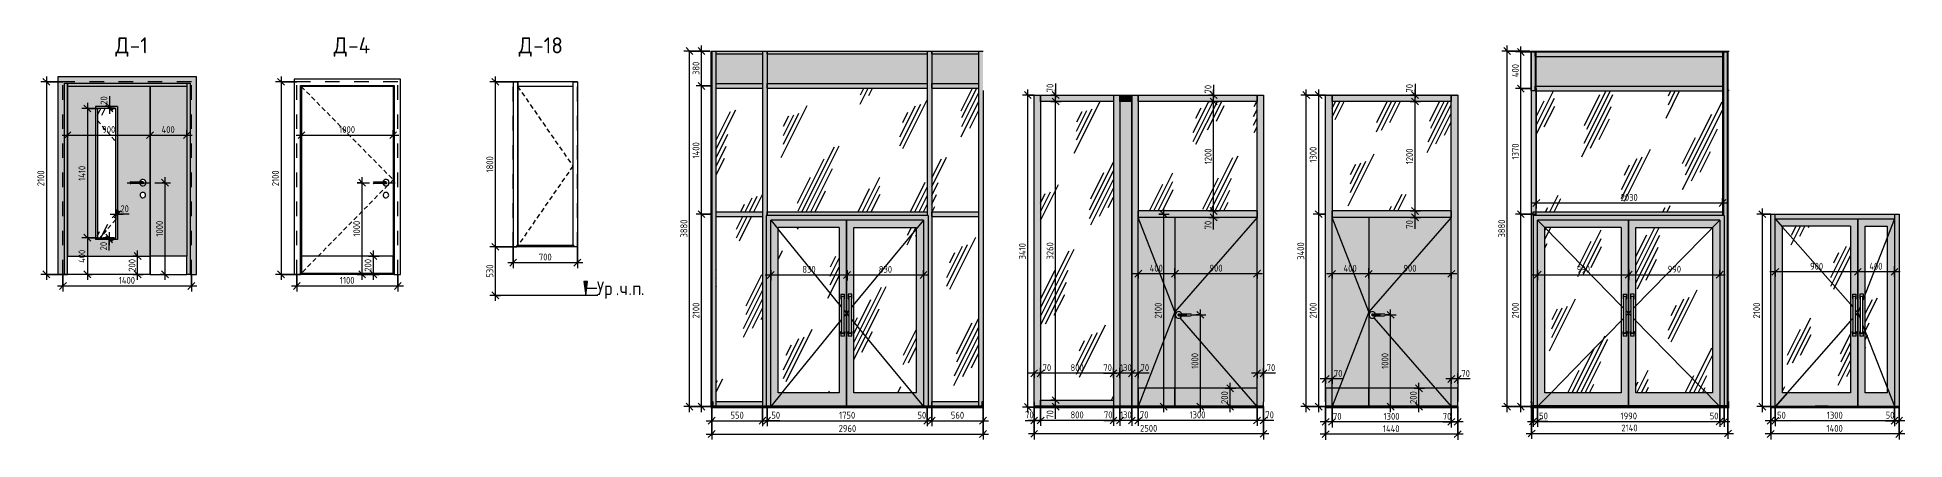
# Model space of a CAD drawing. Header units: millimetres. Extents: x 6259 to 26612, y 3838 to 8230.
import ezdxf

# ---------------------------------------------------------------- set-up
doc = ezdxf.new("R2010")
doc.units = ezdxf.units.MM
for name, pattern in [('200_ШТРИХ__ш1_п0_6_', [80, 50, -30]), ('ADSK_Штрих_ш2 п1', [150, 100, -50]), ('Штрих', [317.5, 158.75, -158.75])]:
    doc.linetypes.add(name, pattern=pattern)
for name, color, linetype, lineweight in [('A-ANNO-DIMS', 7, 'Continuous', 9), ('A-ANNO-DIMS-50', 7, 'Continuous', 9), ('A-DETL', 7, 'Continuous', 9), ('A-DETL-1', 7, 'ADSK_Штрих_ш2 п1', 9), ('A-DOOR', 7, 'Continuous', 9), ('A-DOOR-1', 7, 'Штрих', 9), ('A-DOOR-2', 7, '200_ШТРИХ__ш1_п0_6_', 9), ('A-DOOR-FRAM', 7, 'Continuous', 9), ('A-FLOR', 7, 'Continuous', 9), ('A-GENM', 7, 'Continuous', 9), ('A-GLAZ-CURT', 7, 'Continuous', 9), ('A-GLAZ-CWMG', 7, 'Continuous', 9), ('A-WALL-PATT', 7, 'Continuous', 9), ('G-ANNO-TEXT', 7, 'Continuous', 9), ('I-WALL', 7, 'Continuous', 9), ('Ограждение', 7, 'Continuous', 9), ('Поручни', 7, 'Continuous', 9)]:
    doc.layers.add(name, color=color, linetype=linetype, lineweight=lineweight)
for name, color, linetype, lineweight, true_color in [('A-DETL-GENF-1', 7, 'Continuous', 9, 0xeeeeee), ('A-DOOR-GLAZ', 7, 'Continuous', 9, 0x8080ff), ('A-FLOR-1', 7, 'Continuous', 9, 0x787878), ('A-FLOR-FNSH-1', 7, 'Continuous', 25, 0x3c3c3c), ('A-WALL-1', 7, 'Continuous', 25, 0x3c3c3c), ('A-WALL-FNSH-1', 7, 'Continuous', 25, 0x3c3c3c), ('G-ANNO-TEXT-1', 7, 'Continuous', 9, 0x3c3c3c), ('I-WALL-1', 7, 'Continuous', 9, 0x787878)]:
    doc.layers.add(name, color=color, linetype=linetype, lineweight=lineweight, true_color=true_color)
doc.styles.add('GOST Common', font='GOST_Common.ttf', dxfattribs={"height": 175})
doc.styles.add('GOST Common_1', font='GOST_Common.ttf', dxfattribs={"width": 0.9, "height": 150})
doc.styles.add('ISOCPEUR', font='isocpeur.ttf', dxfattribs={"width": 0.9, "height": 75})
doc.dimstyles.new('ISO-1_5', dxfattribs={"dimscale": 304.8, "dimtxt": 74.698588, "dimasz": 0.246063, "dimexe": 0.19685, "dimexo": 0, "dimgap": 0, "dimtad": 1, "dimdec": 0, "dimrnd": 10, "dimzin": 0, "dimdsep": 46, "dimtxsty": 'ISOCPEUR', "dimblk1": 'OBLIQUE', "dimblk2": 'OBLIQUE', "dimsah": 1, "dimcen": 0.09, "dimdle": 0.19685, "dimazin": 0, "dimtfac": 1, "dimtdec": 4, "dimtix": 1, "dimtmove": 0, "dimatfit": 3, "dimfxl": 1, "dimtvp": 1, "dimtolj": 1, "dimtzin": 0, "dimarcsym": 2})
doc.dimstyles.new('ISO-1_5_1', dxfattribs={"dimscale": 304.8, "dimtxt": 74.698588, "dimasz": 0.246063, "dimexe": 0.19685, "dimexo": 0, "dimgap": 0, "dimtad": 1, "dimdec": 0, "dimrnd": 10, "dimzin": 0, "dimdsep": 46, "dimtxsty": 'ISOCPEUR', "dimblk1": 'OBLIQUE', "dimblk2": 'OBLIQUE', "dimsah": 1, "dimcen": 0.09, "dimdle": 0.19685, "dimazin": 0, "dimtfac": 1, "dimtdec": 4, "dimtix": 1, "dimtmove": 1, "dimatfit": 3, "dimfxl": 1, "dimtvp": 1, "dimtolj": 1, "dimtzin": 0, "dimarcsym": 2})
pattern_1 = [(63.435, (127, 63.5), (-511.167, 1533.495), [635, -381, 635, -381, -807.806]), (63.435, (127, 63.5), (-511.167, 1533.495), [-2032, 254, -553.806]), (63.435, (95.2, 95.2), (-511.167, 1533.495), [508, -635, 381, -381, -934.806]), (63.435, (95.2, 95.2), (-511.167, 1533.495), [-1905, 444.5, -490.306]), (63.435, (95.2, 190.5), (-511.167, 1533.495), [381, -762, 254, -381, -1061.806]), (63.435, (95.2, 190.5), (-511.167, 1533.495), [-1778, 571.5, -490.306]), (63.435, (190.5, 95.2), (-511.167, 1533.495), [381, -762, 317.5, -12809.3]), (63.435, (285.8, 190.5), (-511.167, 1533.495), [190.5, -952.5, 127, -12999.8]), (63.435, (127, 349.2), (-511.167, 1533.495), [127, -952.5, 127, -508, -1125.306]), (63.435, (127, 349.2), (-511.167, 1533.495), [-1714.5, 317.5, -807.806]), (63.435, (698.5, 254), (-511.167, 1533.495), [635, -952.5, 762, -503.006]), (63.435, (698.5, 158.8), (-511.167, 1533.495), [889, -635, 952.5, -376.006]), (63.435, (762, 190.5), (-511.167, 1533.495), [1016, -508, 762, -553.806]), (63.435, (857.2, 285.8), (-511.167, 1533.495), [635, -889, 508, -807.806]), (63.435, (762, 476.2), (-511.167, 1533.495), [317.5, -1270, 381, -871.306]), (63.435, (952.5, 381), (-511.167, 1533.495), [254, -1270, 254, -1061.806])]
pattern_2 = [(63.435, (-9509.3, 63.5), (-511.17, 1533.5), [635, -381, 635, -381, -807.8]), (63.435, (-9509.3, 63.5), (-511.17, 1533.5), [-2032, 254, -553.8]), (63.435, (-9541, 95.2), (-511.17, 1533.5), [508, -635, 381, -381, -934.8]), (63.435, (-9541, 95.2), (-511.17, 1533.5), [-1905, 444.5, -490.3]), (63.435, (-9541, 190.5), (-511.17, 1533.5), [381, -762, 254, -381, -1061.8]), (63.435, (-9541, 190.5), (-511.17, 1533.5), [-1778, 571.5, -490.3]), (63.435, (-9445.8, 95.2), (-511.17, 1533.5), [381, -762, 317.5, -12809.3]), (63.435, (-9350.5, 190.5), (-511.17, 1533.5), [190.5, -952.5, 127, -12999.8]), (63.435, (-9509.3, 349.2), (-511.17, 1533.5), [127, -952.5, 127, -508, -1125.3]), (63.435, (-9509.3, 349.2), (-511.17, 1533.5), [-1714.5, 317.5, -807.8]), (63.435, (-8937.8, 254), (-511.17, 1533.5), [635, -952.5, 762, -503]), (63.435, (-8937.8, 158.8), (-511.17, 1533.5), [889, -635, 952.5, -376]), (63.435, (-8874.3, 190.5), (-511.17, 1533.5), [1016, -508, 762, -553.8]), (63.435, (-8779, 285.8), (-511.17, 1533.5), [635, -889, 508, -807.8]), (63.435, (-8874.3, 476.2), (-511.17, 1533.5), [317.5, -1270, 381, -871.3]), (63.435, (-8683.8, 381), (-511.17, 1533.5), [254, -1270, 254, -1061.8])]
pattern_3 = [(63.435, (52.1, 63.5), (-511.17, 1533.5), [635, -381, 635, -381, -807.81]), (63.435, (52.1, 63.5), (-511.17, 1533.5), [-2032, 254, -553.8]), (63.435, (20.4, 95.2), (-511.17, 1533.5), [508, -635, 381, -381, -934.81]), (63.435, (20.4, 95.2), (-511.17, 1533.5), [-1905, 444.5, -490.3]), (63.435, (20.4, 190.5), (-511.17, 1533.5), [381, -762, 254, -381, -1061.81]), (63.435, (20.4, 190.5), (-511.17, 1533.5), [-1778, 571.5, -490.3]), (63.435, (115.6, 95.2), (-511.17, 1533.5), [381, -762, 317.5, -12809.3]), (63.435, (210.9, 190.5), (-511.17, 1533.5), [190.5, -952.5, 127, -12999.8]), (63.435, (52.1, 349.2), (-511.17, 1533.5), [127, -952.5, 127, -508, -1125.31]), (63.435, (52.1, 349.2), (-511.17, 1533.5), [-1714.5, 317.5, -807.8]), (63.435, (623.6, 254), (-511.17, 1533.5), [635, -952.5, 762, -503]), (63.435, (623.6, 158.8), (-511.17, 1533.5), [889, -635, 952.5, -376]), (63.435, (687.1, 190.5), (-511.17, 1533.5), [1016, -508, 762, -553.8]), (63.435, (782.4, 285.8), (-511.17, 1533.5), [635, -889, 508, -807.8]), (63.435, (687.1, 476.2), (-511.17, 1533.5), [317.5, -1270, 381, -871.3]), (63.435, (877.6, 381), (-511.17, 1533.5), [254, -1270, 254, -1061.8])]
pattern_4 = [(63.435, (-10302.5, 63.5), (-511.17, 1533.5), [635, -381, 635, -381, -807.8]), (63.435, (-10302.5, 63.5), (-511.17, 1533.5), [-2032, 254, -553.8]), (63.435, (-10334.3, 95.2), (-511.17, 1533.5), [508, -635, 381, -381, -934.8]), (63.435, (-10334.3, 95.2), (-511.17, 1533.5), [-1905, 444.5, -490.3]), (63.435, (-10334.3, 190.5), (-511.17, 1533.5), [381, -762, 254, -381, -1061.8]), (63.435, (-10334.3, 190.5), (-511.17, 1533.5), [-1778, 571.5, -490.3]), (63.435, (-10239, 95.2), (-511.17, 1533.5), [381, -762, 317.5, -12809.3]), (63.435, (-10143.8, 190.5), (-511.17, 1533.5), [190.5, -952.5, 127, -12999.8]), (63.435, (-10302.5, 349.2), (-511.17, 1533.5), [127, -952.5, 127, -508, -1125.3]), (63.435, (-10302.5, 349.2), (-511.17, 1533.5), [-1714.5, 317.5, -807.8]), (63.435, (-9731, 254), (-511.17, 1533.5), [635, -952.5, 762, -503]), (63.435, (-9731, 158.8), (-511.17, 1533.5), [889, -635, 952.5, -376]), (63.435, (-9667.5, 190.5), (-511.17, 1533.5), [1016, -508, 762, -553.8]), (63.435, (-9572.3, 285.8), (-511.17, 1533.5), [635, -889, 508, -807.8]), (63.435, (-9667.5, 476.2), (-511.17, 1533.5), [317.5, -1270, 381, -871.3]), (63.435, (-9477, 381), (-511.17, 1533.5), [254, -1270, 254, -1061.8])]

msp = doc.modelspace()

# ---------------------------------------------------------------- texts
at = {"layer": 'G-ANNO-TEXT', "char_height": 150, "attachment_point": 1, "style": 'GOST Common_1'}
for s, insert, width in [('Ур', (12358.3, 5565.5), 248.924), ('\\fGOST Common|b0|i0|c204|p34|;\\W.9;ч', (12605.3, 5565.5), 115.443), ('\\fGOST Common|b0|i0|c204|p34|;\\W.9;п', (12742.3, 5565.5), 115.443), ('\\fGOST Common|b0|i0|c204|p34|;\\W.9;.', (12563.7, 5565.5), 50.506), ('\\fGOST Common|b0|i0|c204|p34|;\\W.9;.', (12700.6, 5565.5), 50.506), ('\\fGOST Common|b0|i0|c204|p34|;\\W.9;.', (12837.5, 5565.5), 50.506)]:
    msp.add_mtext(s, dxfattribs=dict(at, insert=insert, width=width))
at = {"layer": 'G-ANNO-TEXT-1', "char_height": 175, "attachment_point": 1, "style": 'GOST Common'}
for s, insert, width in [('\\fGOST Common|b0|i0|c204|p34|;Д', (7108.3, 8229.5), 192.405), ('-1', (7267, 8229.5), 256.54), ('\\fGOST Common|b0|i0|c204|p34|;Д', (9488.3, 8229.5), 192.405), ('-4', (9647, 8229.5), 324.683), ('\\fGOST Common|b0|i0|c204|p34|;Д', (11505, 8229.5), 192.405), ('-18', (11663.8, 8229.5), 408.861)]:
    msp.add_mtext(s, dxfattribs=dict(at, insert=insert, width=width))

# ---------------------------------------------------------------- blocks, each defined once
blk = doc.blocks.new('Family - ___-32216127-_Двери_ 2 этаж 1-12')
at = {"layer": 'A-DOOR'}
h = blk.add_hatch(color=256, dxfattribs=at)
h.paths.add_polyline_path([(6850, 5843), (7488, 5843), (7488, 7693), (6588, 7693), (6588, 5843), (6750, 5843)])
h.paths.add_polyline_path([(6913, 6043), (6913, 7453), (7113, 7453), (7113, 6043), (7047, 6043)])
h.paths.add_polyline_path([(7410, 6478), (7402, 6478), (7395, 6481), (7388, 6485), (7384, 6490), (7379, 6498), (7378, 6504), (7378, 6512), (7379, 6519), (7384, 6526), (7388, 6531), (7394, 6535), (7402, 6537), (7409, 6538), (7417, 6537), (7423, 6533), (7429, 6529), (7434, 6523), (7437, 6516), (7438, 6508), (7437, 6501), (7434, 6494), (7429, 6488), (7424, 6483), (7417, 6480), (7412, 6478)])
h.paths.add_polyline_path([(7408, 6608), (7399, 6609), (7391, 6612), (7383, 6618), (7378, 6625), (7374, 6633), (7275, 6633), (7273, 6634), (7270, 6636), (7269, 6638), (7268, 6640), (7268, 6643), (7268, 6646), (7269, 6648), (7270, 6650), (7273, 6652), (7275, 6653), (7278, 6653), (7374, 6653), (7378, 6661), (7383, 6668), (7391, 6674), (7399, 6677), (7410, 6678), (7417, 6677), (7425, 6673), (7432, 6668), (7438, 6660), (7441, 6652), (7443, 6643), (7441, 6634), (7438, 6626), (7432, 6618), (7425, 6613), (7416, 6609), (7410, 6608)])
blk.add_hatch(color=256, dxfattribs=at).paths.add_polyline_path([(7488, 5843), (7888, 5843), (7888, 7693), (7488, 7693), (7488, 6090)])
h = blk.add_hatch(dxfattribs=at)
h.set_pattern_fill('FP_1', color=256, style=0, pattern_type=2)
h.set_pattern_definition(pattern_1)
h.paths.add_polyline_path([(6913, 6043), (7113, 6043), (7113, 7453), (6913, 7453), (6913, 6256)])
at = {"layer": 'A-DOOR-FRAM'}
for points in [[(6553, 5643), (6553, 7728), (7923, 7728), (7923, 5643), (7993, 5643), (7993, 7798), (6483, 7798), (6483, 5643)], [(6588, 5643), (6588, 7728), (6553, 7728), (6553, 5643)], [(6913, 7693), (7888, 7693), (7888, 7728), (6588, 7728), (6588, 7693)], [(7923, 5643), (7923, 7728), (7888, 7728), (7888, 5643)]]:
    blk.add_hatch(color=256, dxfattribs=at).paths.add_polyline_path(points)
at = {"layer": 'A-DOOR'}
for p, q in [((7488, 7693), (6588, 7693)), ((6588, 5843), (6588, 7693)), ((7488, 7693), (7488, 5843)), ((7888, 7693), (7488, 7693)), ((7488, 5843), (7488, 7693)), ((7888, 7693), (7888, 5843)), ((7133, 7473), (6893, 7473)), ((6893, 7473), (6893, 6023)), ((6913, 7453), (6913, 6043)), ((7113, 7453), (6913, 7453)), ((7113, 6043), (7113, 7453)), ((7133, 7473), (7133, 6023)), ((7278, 6653), (7408, 6653)), ((7408, 6633), (7278, 6633)), ((7408, 6653), (7374, 6653)), ((7374, 6633), (7408, 6633)), ((7133, 6023), (6893, 6023)), ((6913, 6043), (7113, 6043)), ((6588, 5843), (7488, 5843)), ((6588, 5643), (6588, 5843)), ((7488, 5643), (7488, 5843)), ((7888, 5843), (7488, 5843)), ((7488, 5843), (7488, 5643)), ((7888, 5643), (7888, 5843)), ((7488, 5643), (6588, 5643)), ((7488, 5643), (7888, 5643))]:
    blk.add_line(p, q, dxfattribs=at)
for centre, radius, start, end in [((7278, 6643), 10, 90, 270), ((7408, 6643), 35, 0, 163.3985), ((7408, 6643), 35, 196.6015, 0), ((7408, 6508), 30, 0, 188.1699), ((7408, 6643), 10, 270, 90), ((7408, 6643), 10, 270, 90), ((7408, 6508), 30, 188.1699, 0)]:
    blk.add_arc(centre, radius, start, end, dxfattribs=at)
at = {"layer": 'A-DOOR-1'}
for p, q in [((7938, 7743), (6538, 7743)), ((6538, 5643), (6538, 7743)), ((7938, 7743), (6538, 7743)), ((6538, 5643), (6538, 7743)), ((7938, 5643), (7938, 7743)), ((7938, 5643), (7938, 7743))]:
    blk.add_line(p, q, dxfattribs=at)
at = {"layer": 'A-DOOR-2'}
for p, q in [((6913, 7322), (7113, 7094)), ((7113, 6241), (6939, 6043))]:
    blk.add_line(p, q, dxfattribs=at)
at = {"layer": 'A-DOOR-FRAM'}
for p, q in [((7993, 7798), (6483, 7798)), ((6483, 7798), (6483, 5643)), ((7993, 5643), (7993, 7798)), ((6553, 5643), (6553, 7728)), ((6553, 7728), (7923, 7728)), ((6588, 7693), (6588, 7728)), ((6588, 7728), (6588, 5843)), ((7888, 7693), (6588, 7693)), ((7888, 7728), (7888, 7693)), ((7888, 7728), (7888, 5843)), ((7923, 7728), (7923, 5643)), ((6483, 5643), (6553, 5643)), ((6588, 5643), (6553, 5643)), ((7923, 5643), (7888, 5643)), ((7923, 5643), (7993, 5643))]:
    blk.add_line(p, q, dxfattribs=at)
blk = doc.blocks.new('Family - ___-32216138-_Двери_ 2 этаж 1-12')
at = {"layer": 'A-DOOR'}
for p, q in [((10138, 7693), (9138, 7693)), ((9138, 5843), (9138, 7693)), ((10138, 7693), (10138, 5843)), ((9928, 6653), (10058, 6653)), ((10058, 6633), (9928, 6633)), ((10058, 6653), (10024, 6653)), ((10024, 6633), (10058, 6633)), ((10138, 5843), (9138, 5843)), ((9138, 5843), (9138, 5657)), ((10138, 5657), (10138, 5843)), ((9138, 5657), (10138, 5657))]:
    blk.add_line(p, q, dxfattribs=at)
for centre, radius, start, end in [((9928, 6643), 10, 90, 270), ((10058, 6643), 35, 0, 163.3985), ((10058, 6643), 35, 196.6015, 0), ((10058, 6508), 30, 0, 188.1699), ((10058, 6643), 10, 270, 90), ((10058, 6643), 10, 270, 90), ((10058, 6508), 30, 188.1699, 0)]:
    blk.add_arc(centre, radius, start, end, dxfattribs=at)
at = {"layer": 'A-DOOR-1'}
for p, q in [((10188, 7743), (9088, 7743)), ((9088, 5643), (9088, 7743)), ((10188, 7743), (9088, 7743)), ((9088, 5643), (9088, 7743)), ((10188, 5643), (10188, 7743)), ((10188, 5643), (10188, 7743))]:
    blk.add_line(p, q, dxfattribs=at)
at = {"layer": 'A-DOOR-2'}
for p, q in [((9136, 7693), (10138, 6675)), ((10080, 6617), (9138, 5657)), ((10138, 6675), (10084, 6621))]:
    blk.add_line(p, q, dxfattribs=at)
at = {"layer": 'A-DOOR-FRAM'}
for p, q in [((10218, 7773), (9058, 7773)), ((9058, 7773), (9058, 5643)), ((10218, 5643), (10218, 7773)), ((9128, 5643), (9128, 7703)), ((9128, 7703), (10148, 7703)), ((9138, 7693), (9138, 7703)), ((9138, 7703), (9138, 5843)), ((10138, 7693), (9138, 7693)), ((10138, 7703), (10138, 7693)), ((10138, 7703), (10138, 5843)), ((10148, 7703), (10148, 5643)), ((9058, 5643), (9128, 5643)), ((9138, 5657), (9128, 5657)), ((9138, 5643), (9128, 5643)), ((10148, 5643), (9128, 5643)), ((9138, 5657), (9138, 5643)), ((10138, 5657), (10138, 5643)), ((10148, 5657), (10138, 5657)), ((10148, 5643), (10138, 5643)), ((10148, 5643), (10218, 5643))]:
    blk.add_line(p, q, dxfattribs=at)
blk = doc.blocks.new('Family - ___-32216162-_Двери_ 2 этаж 1-12')
at = {"layer": 'A-DOOR'}
for p, q in [((12096, 7693), (11496, 7693)), ((11496, 5957), (11496, 7693)), ((12096, 7693), (12096, 5957)), ((12096, 5957), (11496, 5957))]:
    blk.add_line(p, q, dxfattribs=at)
at = {"layer": 'A-DOOR-1'}
for p, q in [((12146, 7743), (11446, 7743)), ((11446, 5943), (11446, 7743)), ((12146, 7743), (11446, 7743)), ((11446, 5943), (11446, 7743)), ((12146, 5943), (12146, 7743)), ((12146, 5943), (12146, 7743))]:
    blk.add_line(p, q, dxfattribs=at)
at = {"layer": 'A-DOOR-2'}
for p, q in [((11494, 7693), (12096, 6825)), ((12096, 6825), (11496, 5957))]:
    blk.add_line(p, q, dxfattribs=at)
at = {"layer": 'A-DOOR-FRAM'}
for p, q in [((11446, 7743), (11496, 7743)), ((11446, 7743), (11446, 5943)), ((11496, 7693), (11496, 7743)), ((12096, 7743), (11496, 7743)), ((11496, 7743), (11496, 5943)), ((12096, 7743), (12096, 7693)), ((12096, 7743), (12146, 7743)), ((12096, 7743), (12096, 5943)), ((12146, 7743), (12146, 5943)), ((12096, 7693), (11496, 7693)), ((11496, 5943), (11446, 5943)), ((11486, 5943), (11486, 5957)), ((12106, 5957), (11486, 5957)), ((12106, 5943), (11486, 5943)), ((12146, 5943), (12096, 5943)), ((12106, 5957), (12106, 5943))]:
    blk.add_line(p, q, dxfattribs=at)
blk = doc.blocks.new('Плинтус - Плинтус темный _ст_школа_-32862084-В-16_2 этаж')
at = {"layer": 'A-GENM'}
for p, q in [((-7921, 4250), (-7936, 4250)), ((-7936, 4250), (-7936, 4200)), ((-7936, 4200), (-7921, 4200)), ((-7921, 4200), (-7921, 4250))]:
    blk.add_line(p, q, dxfattribs=at)
blk = doc.blocks.new('Плинтус - Плинтус темный _ст_школа_-32862047-В-16_2 этаж')
at = {"layer": 'A-GENM'}
for p, q in [((-10864, 4250), (-10879, 4250)), ((-10879, 4250), (-10879, 4200)), ((-10879, 4200), (-10864, 4200)), ((-10864, 4200), (-10864, 4250))]:
    blk.add_line(p, q, dxfattribs=at)
blk = doc.blocks.new('Прямоугольный импост - Импост структурный с накладкой - 160мм Темный-32387058-В-16_2 этаж')
at = {"layer": 'A-GLAZ-CWMG'}
blk.add_hatch(color=256, dxfattribs=at).paths.add_polyline_path([(-8480, 8050), (-7970, 8050), (-7970, 8080), (-8480, 8080), (-8480, 8060)])
for p, q in [((-8480, 8050), (-8480, 8080)), ((-8480, 8050), (-7970, 8050)), ((-7970, 8080), (-7970, 8050))]:
    blk.add_line(p, q, dxfattribs=at)
blk = doc.blocks.new('Прямоугольный импост - Импост структурный с накладкой - 160мм Темный-30756008-В-16_2 этаж')
at = {"layer": 'A-GLAZ-CWMG'}
blk.add_hatch(color=256, dxfattribs=at).paths.add_polyline_path([(-7970, 4200), (-7936, 4200), (-7936, 4250), (-7921, 4250), (-7920, 6300), (-7970, 6300), (-7970, 4213)])
blk.add_line((-7970, 6300), (-7970, 4200), dxfattribs=at)
blk = doc.blocks.new('Прямоугольный импост - Импост структурный с накладкой - 160мм Темный-32352606-В-16_2 этаж')
at = {"layer": 'A-GLAZ-CWMG'}
blk.add_hatch(color=256, dxfattribs=at).paths.add_polyline_path([(-10840, 7700), (-10830, 7700), (-10830, 8080), (-10880, 8080), (-10880, 7700)])
blk.add_line((-10830, 7700), (-10830, 8080), dxfattribs=at)
blk = doc.blocks.new('Системная панель - Стекло - 40мм-32387041-В-16_2 этаж')
at = {"layer": 'A-GLAZ-CURT'}
h = blk.add_hatch(dxfattribs=at)
h.set_pattern_fill('FP_3', color=256, style=0, pattern_type=2)
h.set_pattern_definition(pattern_2)
h.paths.add_polyline_path([(-10830, 4250), (-10325, 4250), (-10325, 6275), (-10830, 6275), (-10830, 5165)])
blk = doc.blocks.new('Прямоугольный импост - Импост структурный с накладкой - 160мм Темный-32387038-В-16_2 этаж')
at = {"layer": 'A-GLAZ-CWMG'}
blk.add_hatch(color=256, dxfattribs=at).paths.add_polyline_path([(-10830, 8050), (-10325, 8050), (-10325, 8080), (-10830, 8080), (-10830, 8060)])
for p, q in [((-10830, 8050), (-10830, 8080)), ((-10830, 8050), (-10325, 8050)), ((-10325, 8080), (-10325, 8050))]:
    blk.add_line(p, q, dxfattribs=at)
blk = doc.blocks.new('Прямоугольный импост - Импост структурный с накладкой - 160мм Темный-30755591-В-16_2 этаж')
at = {"layer": 'A-GLAZ-CWMG'}
blk.add_hatch(color=256, dxfattribs=at).paths.add_polyline_path([(-10325, 4202), (-10285, 4202), (-10285, 6285), (-10275, 6285), (-10275, 6300), (-10325, 6300), (-10325, 4240)])
for p, q in [((-10325, 6300), (-10325, 4202)), ((-10275, 6300), (-10275, 6285))]:
    blk.add_line(p, q, dxfattribs=at)
blk = doc.blocks.new('Системная панель - Стекло - 40мм-32387061-В-16_2 этаж')
at = {"layer": 'A-GLAZ-CURT'}
h = blk.add_hatch(dxfattribs=at)
h.set_pattern_fill('FP_3', color=256, style=0, pattern_type=2)
h.set_pattern_definition(pattern_2)
h.paths.add_polyline_path([(-7970, 4250), (-7970, 6275), (-8480, 6275), (-8480, 4250)])
blk = doc.blocks.new('Прямоугольный импост - Импост структурный с накладкой - 160мм Темный-32355002-В-16_2 этаж')
at = {"layer": 'A-GLAZ-CWMG'}
blk.add_hatch(color=256, dxfattribs=at).paths.add_polyline_path([(-9405, 8050), (-8530, 8050), (-8530, 8080), (-10275, 8080), (-10275, 8050)])
for p, q in [((-10275, 8050), (-10275, 8080)), ((-10275, 8050), (-8530, 8050)), ((-8530, 8080), (-8530, 8050))]:
    blk.add_line(p, q, dxfattribs=at)
blk = doc.blocks.new('Прямоугольный импост - Импост структурный с накладкой - 160мм Темный-32387059-В-16_2 этаж')
at = {"layer": 'A-GLAZ-CWMG'}
blk.add_hatch(color=256, dxfattribs=at).paths.add_polyline_path([(-8463, 4200), (-7970, 4200), (-7970, 4250), (-8480, 4250), (-8480, 4202), (-8463, 4202)])
for p, q in [((-8480, 4202), (-8480, 4250)), ((-7970, 4250), (-8480, 4250)), ((-7970, 4250), (-7970, 4200))]:
    blk.add_line(p, q, dxfattribs=at)
blk = doc.blocks.new('Прямоугольный импост - Импост структурный с накладкой - 160мм Темный-V1-В-16_2 этаж')
at = {"layer": 'A-GLAZ-CWMG'}
blk.add_hatch(color=256, dxfattribs=at).paths.add_polyline_path([(-8490, 4202), (-8480, 4202), (-8480, 6300), (-8530, 6300), (-8530, 6285), (-8520, 6285), (-8520, 4202)])
for p, q in [((-8530, 6300), (-8530, 6285)), ((-8480, 6300), (-8480, 4202))]:
    blk.add_line(p, q, dxfattribs=at)
blk = doc.blocks.new('Системная панель - Стекло - 40мм-32424180-В-16_2 этаж')
at = {"layer": 'A-GLAZ-CURT'}
h = blk.add_hatch(dxfattribs=at)
h.set_pattern_fill('FP_3', color=256, style=0, pattern_type=2)
h.set_pattern_definition(pattern_2)
h.paths.add_polyline_path([(-10830, 6325), (-10325, 6325), (-10325, 7675), (-10830, 7675), (-10830, 7109)])
blk = doc.blocks.new('Системная панель - Стекло - 40мм-32354600-В-16_2 этаж')
at = {"layer": 'A-GLAZ-CURT'}
h = blk.add_hatch(dxfattribs=at)
h.set_pattern_fill('FP_3', color=256, style=0, pattern_type=2)
h.set_pattern_definition(pattern_2)
h.paths.add_polyline_path([(-8530, 6325), (-8530, 7675), (-10275, 7675), (-10275, 6325), (-9405, 6325)])
blk = doc.blocks.new('Системная панель - Стекло - 40мм-32411756-В-16_2 этаж')
at = {"layer": 'A-GLAZ-CURT'}
h = blk.add_hatch(dxfattribs=at)
h.set_pattern_fill('FP_3', color=256, style=0, pattern_type=2)
h.set_pattern_definition(pattern_2)
h.paths.add_polyline_path([(-8480, 6325), (-7970, 6325), (-7970, 7675), (-8480, 7675), (-8480, 7109)])
blk = doc.blocks.new('Прямоугольный импост - Импост структурный с накладкой - 160мм Темный-32352607-В-16_2 этаж')
at = {"layer": 'A-GLAZ-CWMG'}
blk.add_hatch(color=256, dxfattribs=at).paths.add_polyline_path([(-7960, 6300), (-7920, 6300), (-7920, 7700), (-7970, 7700), (-7970, 6300)])
blk.add_line((-7970, 7700), (-7970, 6300), dxfattribs=at)
blk = doc.blocks.new('Прямоугольный импост - Импост структурный с накладкой - 160мм Темный-30755595-В-16_2 этаж')
at = {"layer": 'A-GLAZ-CWMG'}
blk.add_hatch(color=256, dxfattribs=at).paths.add_polyline_path([(-10830, 4200), (-10830, 6300), (-10880, 6300), (-10880, 4200), (-10879, 4201), (-10879, 4250), (-10864, 4250), (-10864, 4200), (-10840, 4200)])
blk.add_line((-10830, 4200), (-10830, 6300), dxfattribs=at)
blk = doc.blocks.new('Прямоугольный импост - Импост структурный с накладкой - 160мм Темный-32355005-В-16_2 этаж')
at = {"layer": 'A-GLAZ-CWMG'}
blk.add_hatch(color=256, dxfattribs=at).paths.add_polyline_path([(-10275, 6285), (-8530, 6285), (-8530, 6325), (-10275, 6325), (-10275, 6315)])
for p, q in [((-10275, 6285), (-10275, 6325)), ((-10275, 6325), (-8530, 6325)), ((-8530, 6325), (-8530, 6285))]:
    blk.add_line(p, q, dxfattribs=at)
blk = doc.blocks.new('Прямоугольный импост - Импост структурный с накладкой - 160мм Темный-32387060-В-16_2 этаж')
at = {"layer": 'A-GLAZ-CWMG'}
blk.add_hatch(color=256, dxfattribs=at).paths.add_polyline_path([(-7970, 6275), (-7970, 6325), (-8480, 6325), (-8480, 6275)])
for p, q in [((-8480, 6275), (-8480, 6325)), ((-8480, 6325), (-7970, 6325)), ((-7970, 6325), (-7970, 6275)), ((-8480, 6275), (-7970, 6275))]:
    blk.add_line(p, q, dxfattribs=at)
blk = doc.blocks.new('Прямоугольный импост - Импост структурный с накладкой - 160мм Темный-32352604-В-16_2 этаж')
at = {"layer": 'A-GLAZ-CWMG'}
blk.add_hatch(color=256, dxfattribs=at).paths.add_polyline_path([(-10325, 6300), (-10275, 6300), (-10275, 7700), (-10325, 7700), (-10325, 6315)])
for p, q in [((-10325, 7700), (-10325, 6300)), ((-10275, 7700), (-10275, 6300))]:
    blk.add_line(p, q, dxfattribs=at)
blk = doc.blocks.new('Дверь_Витражная_остекление_ - ВВ-16 остекление-32390142-В-16_2 этаж')
at = {"layer": 'A-DOOR'}
blk.add_hatch(color=256, dxfattribs=at).paths.add_polyline_path([(-8570, 4200), (-8553, 4200), (-8553, 4202), (-8520, 4202), (-8520, 6285), (-10285, 6285), (-10285, 4202), (-10235, 4202), (-10235, 6235), (-8570, 6235), (-8570, 4202)])
h = blk.add_hatch(color=256, dxfattribs=at)
h.paths.add_polyline_path([(-9943, 4202), (-9410, 4202), (-9410, 6235), (-10235, 6235), (-10235, 4202), (-10147, 4202)])
h.paths.add_polyline_path([(-10155, 4350), (-10155, 6155), (-9490, 6155), (-9490, 4350), (-10147, 4350)])
h.paths.add_polyline_path([(-9468, 4970), (-9470, 4970), (-9470, 5020), (-9465, 5020), (-9465, 5377), (-9470, 5378), (-9470, 5427), (-9430, 5427), (-9430, 5377), (-9435, 5377), (-9435, 5020), (-9430, 5020), (-9430, 4970), (-9465, 4970)])
h = blk.add_hatch(dxfattribs=at)
h.set_pattern_fill('FP_3', color=256, style=0, pattern_type=2)
h.set_pattern_definition(pattern_2)
h.paths.add_polyline_path([(-9490, 4350), (-9490, 6155), (-10155, 6155), (-10155, 4350), (-10147, 4350)])
h = blk.add_hatch(color=256, dxfattribs=at)
h.paths.add_polyline_path([(-8570, 4200), (-8570, 6235), (-9410, 6235), (-9410, 4202), (-8619, 4202), (-8619, 4200)])
h.paths.add_polyline_path([(-9330, 4350), (-9330, 6155), (-8650, 6155), (-8650, 4350), (-8663, 4350)])
h.paths.add_polyline_path([(-9385, 4970), (-9390, 4970), (-9390, 5020), (-9385, 5020), (-9385, 5377), (-9390, 5378), (-9390, 5427), (-9350, 5427), (-9350, 5377), (-9355, 5377), (-9355, 5020), (-9350, 5020), (-9350, 4970), (-9380, 4970)])
h = blk.add_hatch(dxfattribs=at)
h.set_pattern_fill('FP_3', color=256, style=0, pattern_type=2)
h.set_pattern_definition(pattern_2)
h.paths.add_polyline_path([(-8650, 4350), (-8650, 6155), (-9330, 6155), (-9330, 4350), (-8663, 4350)])
for p, q in [((-10285, 6285), (-10285, 4202)), ((-8520, 6285), (-10285, 6285)), ((-10235, 4202), (-10235, 6235)), ((-9410, 6235), (-10235, 6235)), ((-10235, 6235), (-10155, 6136)), ((-9410, 6235), (-9410, 4202)), ((-8570, 6235), (-9410, 6235)), ((-9410, 4202), (-9410, 6235)), ((-8570, 6235), (-9355, 5284)), ((-9330, 4350), (-9330, 6155)), ((-9330, 6155), (-8650, 6155)), ((-8650, 6155), (-8650, 4350)), ((-8570, 6235), (-8570, 4200)), ((-8520, 6285), (-8520, 4202)), ((-9490, 5316), (-9465, 5285)), ((-9470, 5427), (-9470, 5400)), ((-9470, 5427), (-9430, 5427)), ((-9430, 5400), (-9470, 5400)), ((-9470, 5400), (-9470, 5377)), ((-9470, 5377), (-9465, 5377)), ((-9465, 5400), (-9465, 5000)), ((-9435, 5000), (-9435, 5400)), ((-9435, 5377), (-9430, 5377)), ((-9430, 5400), (-9430, 5427)), ((-9430, 5377), (-9430, 5400)), ((-9350, 5427), (-9390, 5427)), ((-9390, 5427), (-9390, 5400)), ((-9350, 5400), (-9390, 5400)), ((-9390, 5400), (-9390, 5377)), ((-9390, 5377), (-9385, 5377)), ((-9385, 5400), (-9385, 5000)), ((-9355, 5000), (-9355, 5400)), ((-9355, 5377), (-9350, 5377)), ((-9350, 5400), (-9350, 5427)), ((-9350, 5377), (-9350, 5400)), ((-9465, 5150), (-9490, 5119)), ((-9435, 5248), (-9410, 5218)), ((-9410, 5218), (-9435, 5187)), ((-9385, 5248), (-9410, 5218)), ((-9410, 5218), (-9385, 5187)), ((-9355, 5151), (-8570, 4200)), ((-9470, 4998), (-9470, 5020)), ((-9470, 5020), (-9465, 5020)), ((-9470, 4997), (-9470, 4970)), ((-9470, 4997), (-9430, 4997)), ((-9430, 4970), (-9470, 4970)), ((-9435, 5000), (-9465, 5000)), ((-9435, 5020), (-9430, 5020)), ((-9430, 5020), (-9430, 4998)), ((-9430, 4970), (-9430, 4997)), ((-9390, 4998), (-9390, 5020)), ((-9390, 5020), (-9385, 5020)), ((-9390, 4997), (-9350, 4997)), ((-9390, 4997), (-9390, 4970)), ((-9350, 4970), (-9390, 4970)), ((-9355, 5000), (-9385, 5000)), ((-9355, 5020), (-9350, 5020)), ((-9350, 5020), (-9350, 4998)), ((-9350, 4970), (-9350, 4997)), ((-10114, 4350), (-10234, 4202)), ((-8650, 4350), (-9330, 4350))]:
    blk.add_line(p, q, dxfattribs=at)
at = {"layer": 'A-DOOR-GLAZ'}
for p, q in [((-9490, 6155), (-10155, 6155)), ((-10155, 4350), (-10155, 6155)), ((-9490, 6155), (-9490, 4350)), ((-9490, 4350), (-10155, 4350))]:
    blk.add_line(p, q, dxfattribs=at)
blk = doc.blocks.new('Прямоугольный импост - Импост структурный с накладкой - 160мм Темный-32387142-В-16_2 этаж')
at = {"layer": 'A-GLAZ-CWMG'}
blk.add_hatch(color=256, dxfattribs=at).paths.add_polyline_path([(-10830, 4200), (-10363, 4200), (-10363, 4202), (-10325, 4202), (-10325, 4250), (-10830, 4250), (-10830, 4202)])
for p, q in [((-10830, 4200), (-10830, 4250)), ((-10325, 4250), (-10830, 4250)), ((-10325, 4250), (-10325, 4202))]:
    blk.add_line(p, q, dxfattribs=at)
blk = doc.blocks.new('Прямоугольный импост - Импост структурный с накладкой - 160мм Темный-32387081-В-16_2 этаж')
at = {"layer": 'A-GLAZ-CWMG'}
blk.add_hatch(color=256, dxfattribs=at).paths.add_polyline_path([(-10830, 6275), (-10325, 6275), (-10325, 6325), (-10830, 6325), (-10830, 6285)])
for p, q in [((-10830, 6275), (-10830, 6325)), ((-10830, 6325), (-10325, 6325)), ((-10325, 6325), (-10325, 6275)), ((-10830, 6275), (-10325, 6275))]:
    blk.add_line(p, q, dxfattribs=at)
blk = doc.blocks.new('Системная панель - Сэндвич - 40мм-32424181-В-16_2 этаж')
at = {"layer": 'A-GLAZ-CURT'}
blk.add_hatch(color=256, dxfattribs=at).paths.add_polyline_path([(-10830, 7725), (-10325, 7725), (-10325, 8050), (-10830, 8050)])
blk = doc.blocks.new('Системная панель - Сэндвич - 40мм-32354713-В-16_2 этаж')
at = {"layer": 'A-GLAZ-CURT'}
blk.add_hatch(color=256, dxfattribs=at).paths.add_polyline_path([(-9405, 7725), (-8530, 7725), (-8530, 8050), (-10275, 8050), (-10275, 7725)])
blk = doc.blocks.new('Системная панель - Сэндвич - 40мм-32411801-В-16_2 этаж')
at = {"layer": 'A-GLAZ-CURT'}
blk.add_hatch(color=256, dxfattribs=at).paths.add_polyline_path([(-8480, 7725), (-7970, 7725), (-7970, 8050), (-8480, 8050)])
blk = doc.blocks.new('Прямоугольный импост - Импост структурный с накладкой - 160мм Темный-32352608-В-16_2 этаж')
at = {"layer": 'A-GLAZ-CWMG'}
blk.add_hatch(color=256, dxfattribs=at).paths.add_polyline_path([(-7970, 7700), (-7920, 7700), (-7920, 8080), (-7970, 8080), (-7970, 7715)])
blk.add_line((-7970, 8080), (-7970, 7700), dxfattribs=at)
blk = doc.blocks.new('Прямоугольный импост - Импост структурный с накладкой - 160мм Темный-32352609-В-16_2 этаж')
at = {"layer": 'A-GLAZ-CWMG'}
blk.add_hatch(color=256, dxfattribs=at).paths.add_polyline_path([(-10830, 6300), (-10830, 7700), (-10880, 7700), (-10880, 6300), (-10840, 6300)])
blk.add_line((-10830, 6300), (-10830, 7700), dxfattribs=at)
blk = doc.blocks.new('Прямоугольный импост - Импост структурный с накладкой - 160мм Темный-V2-В-16_2 этаж')
at = {"layer": 'A-GLAZ-CWMG'}
blk.add_hatch(color=256, dxfattribs=at).paths.add_polyline_path([(-8530, 7675), (-8530, 7725), (-10275, 7725), (-10275, 7675), (-9405, 7675)])
for p, q in [((-10275, 7675), (-10275, 7725)), ((-10275, 7725), (-8530, 7725)), ((-10275, 7675), (-8530, 7675)), ((-8530, 7725), (-8530, 7675))]:
    blk.add_line(p, q, dxfattribs=at)
blk = doc.blocks.new('Прямоугольный импост - Импост структурный с накладкой - 160мм Темный-32352605-В-16_2 этаж')
at = {"layer": 'A-GLAZ-CWMG'}
blk.add_hatch(color=256, dxfattribs=at).paths.add_polyline_path([(-10275, 7700), (-10275, 8080), (-10325, 8080), (-10325, 7700), (-10285, 7700)])
for p, q in [((-10325, 8080), (-10325, 7700)), ((-10275, 8080), (-10275, 7700))]:
    blk.add_line(p, q, dxfattribs=at)
blk = doc.blocks.new('Плинтус - Плинтус темный _ст_школа_-32862021-Д-21_2 этаж')
at = {"layer": 'A-GENM'}
for p, q in [((-6532, 4250), (-6530, 4250)), ((-6530, 4250), (-6530, 4200))]:
    blk.add_line(p, q, dxfattribs=at)
blk = doc.blocks.new('Плинтус - Плинтус темный _ст_школа_-32862019-Д-21_2 этаж')
at = {"layer": 'A-GENM'}
for p, q in [((-4030, 4202), (-4030, 4250)), ((-4030, 4250), (-4028, 4250))]:
    blk.add_line(p, q, dxfattribs=at)
blk = doc.blocks.new('Прямоугольный импост - 50 x 70 мм-31700031-Д-21_2 этаж')
at = {"layer": 'A-GLAZ-CWMG'}
blk.add_hatch(color=256, dxfattribs=at).paths.add_polyline_path([(-6460, 4200), (-6460, 6300), (-6530, 6300), (-6530, 4200)])
blk.add_line((-6460, 6300), (-6460, 4200), dxfattribs=at)
blk = doc.blocks.new('Дверь_Витражная_остекление_ - ДВН_ДАО_Главный вход_1200 в свету-31742133-Д-21_2 этаж')
at = {"layer": 'A-DOOR'}
blk.add_hatch(color=256, dxfattribs=at).paths.add_polyline_path([(-4995, 4400), (-4995, 6265), (-5395, 6265), (-5395, 4400), (-5017, 4400)])
h = blk.add_hatch(color=256, dxfattribs=at)
h.paths.add_polyline_path([(-4995, 4400), (-4100, 4400), (-4100, 6265), (-4995, 6265), (-4995, 5046)])
h.paths.add_polyline_path([(-4955, 5165), (-4964, 5166), (-4973, 5170), (-4980, 5175), (-4985, 5183), (-4989, 5191), (-4990, 5200), (-4989, 5209), (-4985, 5218), (-4980, 5225), (-4972, 5230), (-4963, 5234), (-4955, 5235), (-4946, 5234), (-4938, 5230), (-4930, 5225), (-4925, 5218), (-4921, 5210), (-4822, 5210), (-4818, 5207), (-4817, 5206), (-4816, 5204), (-4815, 5203), (-4815, 5198), (-4816, 5196), (-4816, 5195), (-4819, 5192), (-4822, 5191), (-4822, 5190), (-4829, 5190), (-4921, 5190), (-4925, 5182), (-4931, 5175), (-4938, 5169), (-4947, 5166), (-4955, 5165)])
for p, q in [((-5395, 4202), (-5395, 6265)), ((-4995, 6265), (-5395, 6265)), ((-4100, 6265), (-4995, 5233)), ((-4995, 6265), (-4995, 4202)), ((-4995, 5233), (-4984, 5220)), ((-4825, 5210), (-4955, 5210)), ((-4955, 5210), (-4921, 5210)), ((-4954, 5210), (-4955, 5210)), ((-4955, 5190), (-4825, 5190)), ((-4921, 5190), (-4955, 5190)), ((-4940, 5169), (-4102, 4202)), ((-4826, 5190), (-4825, 5190))]:
    blk.add_line(p, q, dxfattribs=at)
for centre, radius, start, end in [((-4955, 5200), 35, 16.6015, 180), ((-4955, 5200), 35, 180, 343.3985), ((-4955, 5200), 10, 90, 270), ((-4955, 5200), 10, 90, 270), ((-4955, 5200), 35, 98.5767, 105), ((-4955, 5200), 35, 255, 261.4233), ((-4955, 5200), 35, 83.5447, 90), ((-4955, 5200), 35, 270, 276.4553), ((-4955, 5200), 35, 68.5405, 75), ((-4955, 5200), 35, 285, 291.4595), ((-4955, 5200), 35, 53.5543, 60), ((-4955, 5200), 35, 300, 306.4457), ((-4955, 5200), 35, 38.8323, 45), ((-4955, 5200), 35, 315, 321.1677), ((-4955, 5200), 35, 23.6155, 30), ((-4955, 5200), 35, 330, 336.3845), ((-4825, 5200), 10, 270, 90)]:
    blk.add_arc(centre, radius, start, end, dxfattribs=at)
blk = doc.blocks.new('Прямоугольный импост - 50 x 70 мм-31720913-Д-21_2 этаж')
at = {"layer": 'A-GLAZ-CWMG'}
blk.add_hatch(color=256, dxfattribs=at).paths.add_polyline_path([(-6375, 7530), (-5665, 7530), (-5665, 7600), (-6460, 7600), (-6460, 7530), (-6401, 7530)])
for p, q in [((-6460, 7530), (-6460, 7600)), ((-5665, 7600), (-5665, 7530)), ((-5665, 7530), (-6460, 7530))]:
    blk.add_line(p, q, dxfattribs=at)
blk = doc.blocks.new('Системная панель - Стемалит - 40мм-32257327-Д-21_2 этаж')
at = {"layer": 'A-GLAZ-CURT'}
blk.add_hatch(color=256, dxfattribs=at).paths.add_polyline_path([(-5595, 4200), (-5477, 4200), (-5477, 4202), (-5465, 4202), (-5465, 7530), (-5595, 7530), (-5595, 4202)])
for p, q in [((-5465, 7530), (-5595, 7530)), ((-5595, 7530), (-5595, 6300)), ((-5465, 6300), (-5465, 7530)), ((-5595, 6300), (-5595, 4200)), ((-5465, 4202), (-5465, 6300))]:
    blk.add_line(p, q, dxfattribs=at)
blk = doc.blocks.new('Прямоугольный импост - 50 x 70 мм-31701710-Д-21_2 этаж')
at = {"layer": 'A-GLAZ-CWMG'}
blk.add_hatch(color=256, dxfattribs=at).paths.add_polyline_path([(-4352, 7530), (-4100, 7530), (-4100, 7600), (-5395, 7600), (-5395, 7530), (-5280, 7530)])
for p, q in [((-5395, 7530), (-5395, 7600)), ((-4100, 7600), (-4100, 7530)), ((-4100, 7530), (-5395, 7530))]:
    blk.add_line(p, q, dxfattribs=at)
blk = doc.blocks.new('Прямоугольный импост - 50 x 70 мм-31687886-Д-21_2 этаж')
at = {"layer": 'A-GLAZ-CWMG'}
blk.add_hatch(color=256, dxfattribs=at).paths.add_polyline_path([(-5396, 4202), (-5395, 4202), (-5395, 6300), (-5465, 6300), (-5465, 4202)])
for p, q in [((-5465, 6300), (-5465, 4202)), ((-5395, 6300), (-5395, 6265))]:
    blk.add_line(p, q, dxfattribs=at)
blk = doc.blocks.new('Системная панель - Стекло - 40мм-32257328-Д-21_2 этаж')
at = {"layer": 'A-GLAZ-CURT'}
h = blk.add_hatch(dxfattribs=at)
h.set_pattern_fill('FP_4', color=256, style=0, pattern_type=2)
h.set_pattern_definition(pattern_3)
h.paths.add_polyline_path([(-4100, 6335), (-4100, 7530), (-5395, 7530), (-5395, 6335), (-4663, 6335)])
blk = doc.blocks.new('Прямоугольный импост - 50 x 70 мм-31701779-Д-21_2 этаж')
at = {"layer": 'A-GLAZ-CWMG'}
blk.add_hatch(color=256, dxfattribs=at).paths.add_polyline_path([(-4096, 4202), (-4030, 4202), (-4030, 6300), (-4100, 6300), (-4100, 4202)])
blk.add_line((-4100, 4202), (-4100, 6300), dxfattribs=at)
blk = doc.blocks.new('Прямоугольный импост - 50 x 70 мм-31693698-Д-21_2 этаж')
at = {"layer": 'A-GLAZ-CWMG'}
blk.add_hatch(color=256, dxfattribs=at).paths.add_polyline_path([(-5395, 6265), (-4100, 6265), (-4100, 6335), (-5395, 6335), (-5395, 6300)])
for p, q in [((-5395, 6265), (-5395, 6335)), ((-4100, 6335), (-5395, 6335)), ((-4100, 6335), (-4100, 6265)), ((-4100, 6265), (-4995, 6265))]:
    blk.add_line(p, q, dxfattribs=at)
blk = doc.blocks.new('Прямоугольный импост - 50 x 70 мм-32257329-Д-21_2 этаж')
at = {"layer": 'A-GLAZ-CWMG'}
blk.add_hatch(color=256, dxfattribs=at).paths.add_polyline_path([(-6530, 6300), (-6460, 6300), (-6460, 7600), (-6530, 7600), (-6530, 6400)])
blk.add_line((-6460, 7600), (-6460, 6300), dxfattribs=at)
blk = doc.blocks.new('Прямоугольный импост - 50 x 70 мм-32257330-Д-21_2 этаж')
at = {"layer": 'A-GLAZ-CWMG'}
blk.add_hatch(color=256, dxfattribs=at).paths.add_polyline_path([(-4100, 6300), (-4030, 6300), (-4030, 7600), (-4100, 7600), (-4100, 7460)])
blk.add_line((-4100, 6300), (-4100, 7600), dxfattribs=at)
blk = doc.blocks.new('Прямоугольный импост - 50 x 70 мм-32257325-Д-21_2 этаж')
at = {"layer": 'A-GLAZ-CWMG'}
blk.add_hatch(color=256, dxfattribs=at).paths.add_polyline_path([(-5395, 6300), (-5395, 7600), (-5465, 7600), (-5465, 6300)])
for p, q in [((-5465, 7600), (-5465, 6300)), ((-5395, 7600), (-5395, 6300))]:
    blk.add_line(p, q, dxfattribs=at)
blk = doc.blocks.new('Системная панель - Стекло - 40мм-32257331-Д-21_2 этаж')
at = {"layer": 'A-GLAZ-CURT'}
h = blk.add_hatch(dxfattribs=at)
h.set_pattern_fill('FP_4', color=256, style=0, pattern_type=2)
h.set_pattern_definition(pattern_3)
h.paths.add_polyline_path([(-5665, 4270), (-5665, 7530), (-6460, 7530), (-6460, 4270)])
blk = doc.blocks.new('Прямоугольный импост - 50 x 70 мм-31701712-Д-21_2 этаж')
at = {"layer": 'A-GLAZ-CWMG'}
blk.add_hatch(color=256, dxfattribs=at).paths.add_polyline_path([(-5595, 7530), (-5465, 7530), (-5465, 7600), (-5595, 7600)])
for p, q in [((-5595, 7530), (-5595, 7600)), ((-5465, 7600), (-5465, 7530)), ((-5465, 7530), (-5595, 7530))]:
    blk.add_line(p, q, dxfattribs=at)
blk = doc.blocks.new('Прямоугольный импост - 50 x 70 мм-31702100-Д-21_2 этаж')
at = {"layer": 'A-GLAZ-CWMG'}
blk.add_hatch(color=256, dxfattribs=at).paths.add_polyline_path([(-5665, 4200), (-5595, 4200), (-5595, 6300), (-5665, 6300), (-5665, 4270)])
for p, q in [((-5665, 6300), (-5665, 4200)), ((-5595, 6300), (-5595, 4200))]:
    blk.add_line(p, q, dxfattribs=at)
blk = doc.blocks.new('Прямоугольный импост - 50 x 70 мм-32257326-Д-21_2 этаж')
at = {"layer": 'A-GLAZ-CWMG'}
blk.add_hatch(color=256, dxfattribs=at).paths.add_polyline_path([(-5595, 6300), (-5595, 7600), (-5665, 7600), (-5665, 6300)])
for p, q in [((-5665, 7600), (-5665, 6300)), ((-5595, 7600), (-5595, 6300))]:
    blk.add_line(p, q, dxfattribs=at)
blk = doc.blocks.new('Прямоугольный импост - 50 x 70 мм-31720914-Д-21_2 этаж')
at = {"layer": 'A-GLAZ-CWMG'}
blk.add_hatch(color=256, dxfattribs=at).paths.add_polyline_path([(-5665, 4200), (-5665, 4270), (-6460, 4270), (-6460, 4200)])
for p, q in [((-6460, 4200), (-6460, 4270)), ((-6460, 4270), (-5665, 4270)), ((-5665, 4270), (-5665, 4200))]:
    blk.add_line(p, q, dxfattribs=at)
blk = doc.blocks.new('Плинтус - Плинтус темный _ст_школа_-32862082-Д-22_2 этаж')
at = {"layer": 'A-GENM'}
blk.add_hatch(color=256, dxfattribs=at).paths.add_polyline_path([(-24374, 4200), (-24370, 4200), (-24370, 4250), (-24374, 4250), (-24374, 4204)])
for p, q in [((-24374, 4250), (-24370, 4250)), ((-24370, 4250), (-24370, 4200))]:
    blk.add_line(p, q, dxfattribs=at)
blk = doc.blocks.new('Плинтус - Плинтус темный _ст_школа_-32862083-Д-22_2 этаж')
at = {"layer": 'A-GENM'}
blk.add_hatch(color=256, dxfattribs=at).paths.add_polyline_path([(-22924, 4200), (-22924, 4250), (-22930, 4250), (-22930, 4200)])
for p, q in [((-22930, 4250), (-22924, 4250)), ((-22930, 4200), (-22930, 4250))]:
    blk.add_line(p, q, dxfattribs=at)
blk = doc.blocks.new('Прямоугольный импост - 50 x 70 мм-31927764-Д-22_2 этаж')
at = {"layer": 'A-GLAZ-CWMG'}
blk.add_hatch(color=256, dxfattribs=at).paths.add_polyline_path([(-24370, 4400), (-24300, 4400), (-24300, 6300), (-24370, 6300), (-24370, 4474)])
blk.add_line((-24300, 6300), (-24300, 6265), dxfattribs=at)
blk = doc.blocks.new('Дверь_Витражная_остекление_ - ДВН_ДАО_Главный вход_1200 в свету Д-22 _п_-31928779-Д-22_2 этаж')
at = {"layer": 'A-DOOR'}
blk.add_hatch(color=256, dxfattribs=at).paths.add_polyline_path([(-23900, 4400), (-23900, 6265), (-24300, 6265), (-24300, 4400)])
h = blk.add_hatch(color=256, dxfattribs=at)
h.paths.add_polyline_path([(-23000, 4400), (-23000, 6265), (-23900, 6265), (-23900, 4400), (-23649, 4400)])
h.paths.add_polyline_path([(-23860, 5165), (-23869, 5166), (-23878, 5170), (-23885, 5175), (-23890, 5183), (-23894, 5191), (-23895, 5200), (-23894, 5209), (-23890, 5218), (-23885, 5225), (-23876, 5231), (-23867, 5234), (-23860, 5235), (-23851, 5234), (-23842, 5230), (-23835, 5225), (-23830, 5218), (-23826, 5210), (-23727, 5210), (-23723, 5207), (-23722, 5206), (-23721, 5204), (-23720, 5202), (-23720, 5198), (-23721, 5196), (-23721, 5195), (-23724, 5192), (-23727, 5191), (-23728, 5190), (-23734, 5190), (-23826, 5190), (-23830, 5182), (-23836, 5175), (-23843, 5169), (-23852, 5166), (-23860, 5165)])
for p, q in [((-24300, 4200), (-24300, 6265)), ((-23900, 6265), (-24300, 6265)), ((-23000, 6265), (-23900, 5233)), ((-23900, 6265), (-23900, 4202)), ((-23900, 5233), (-23889, 5220)), ((-23730, 5210), (-23860, 5210)), ((-23860, 5210), (-23826, 5210)), ((-23860, 5190), (-23730, 5190)), ((-23826, 5190), (-23860, 5190)), ((-23745, 5210), (-23845, 5210)), ((-23845, 5190), (-23745, 5190)), ((-23844, 5169), (-23002, 4202))]:
    blk.add_line(p, q, dxfattribs=at)
at = {"layer": 'A-DOOR', "flags": 128}
for points in [[(-23845, 5210), (-23846, 5210), (-23846, 5210), (-23847, 5210), (-23847, 5210), (-23848, 5210), (-23849, 5210), (-23849, 5210), (-23850, 5210), (-23850, 5210), (-23851, 5210), (-23851, 5210), (-23852, 5210), (-23852, 5210), (-23853, 5210), (-23853, 5210), (-23854, 5210), (-23854, 5210), (-23855, 5210), (-23855, 5210), (-23856, 5210), (-23856, 5210), (-23857, 5210), (-23857, 5210), (-23857, 5210), (-23858, 5210), (-23858, 5210), (-23858, 5210), (-23859, 5210), (-23859, 5210), (-23859, 5210), (-23859, 5210), (-23859, 5210), (-23860, 5210), (-23860, 5210), (-23860, 5210), (-23860, 5210), (-23860, 5210), (-23860, 5210), (-23860, 5210)], [(-23860, 5190), (-23860, 5190), (-23860, 5190), (-23860, 5190), (-23860, 5190), (-23860, 5190), (-23859, 5190), (-23859, 5190), (-23859, 5190), (-23859, 5190), (-23859, 5190), (-23858, 5190), (-23858, 5190), (-23858, 5190), (-23857, 5190), (-23857, 5190), (-23857, 5190), (-23856, 5190), (-23856, 5190), (-23855, 5190), (-23855, 5190), (-23855, 5190), (-23854, 5190), (-23854, 5190), (-23853, 5190), (-23853, 5190), (-23852, 5190), (-23852, 5190), (-23851, 5190), (-23850, 5190), (-23850, 5190), (-23849, 5190), (-23849, 5190), (-23848, 5190), (-23848, 5190), (-23847, 5190), (-23846, 5190), (-23846, 5190), (-23845, 5190), (-23845, 5190)], [(-23730, 5210), (-23730, 5210), (-23730, 5210), (-23730, 5210), (-23730, 5210), (-23730, 5210), (-23731, 5210), (-23731, 5210), (-23731, 5210), (-23731, 5210), (-23731, 5210), (-23732, 5210), (-23732, 5210), (-23732, 5210), (-23733, 5210), (-23733, 5210), (-23733, 5210), (-23734, 5210), (-23734, 5210), (-23735, 5210), (-23735, 5210), (-23735, 5210), (-23736, 5210), (-23736, 5210), (-23737, 5210), (-23737, 5210), (-23738, 5210), (-23738, 5210), (-23739, 5210), (-23740, 5210), (-23740, 5210), (-23741, 5210), (-23741, 5210), (-23742, 5210), (-23742, 5210), (-23743, 5210), (-23744, 5210), (-23744, 5210), (-23745, 5210), (-23745, 5210)], [(-23745, 5190), (-23744, 5190), (-23744, 5190), (-23743, 5190), (-23743, 5190), (-23742, 5190), (-23741, 5190), (-23741, 5190), (-23740, 5190), (-23740, 5190), (-23739, 5190), (-23739, 5190), (-23738, 5190), (-23738, 5190), (-23737, 5190), (-23737, 5190), (-23736, 5190), (-23736, 5190), (-23735, 5190), (-23735, 5190), (-23734, 5190), (-23734, 5190), (-23733, 5190), (-23733, 5190), (-23733, 5190), (-23732, 5190), (-23732, 5190), (-23732, 5190), (-23731, 5190), (-23731, 5190), (-23731, 5190), (-23731, 5190), (-23731, 5190), (-23730, 5190), (-23730, 5190), (-23730, 5190), (-23730, 5190), (-23730, 5190), (-23730, 5190), (-23730, 5190)]]:
    blk.add_lwpolyline(points, dxfattribs=at)
at = {"layer": 'A-DOOR'}
for centre, radius, start, end in [((-23860, 5200), 35, 16.6015, 180), ((-23860, 5200), 35, 180, 343.3985), ((-23860, 5200), 10, 90, 270), ((-23860, 5200), 10, 90, 270), ((-23860, 5200), 35, 98.5767, 105), ((-23860, 5200), 35, 255, 261.4233), ((-23860, 5200), 35, 83.5447, 90), ((-23860, 5200), 35, 270, 276.4553), ((-23860, 5200), 35, 68.5405, 75), ((-23860, 5200), 35, 285, 291.4595), ((-23860, 5200), 35, 53.5543, 60), ((-23860, 5200), 35, 300, 306.4457), ((-23860, 5200), 35, 38.7383, 45), ((-23860, 5200), 35, 315, 321.4195), ((-23860, 5200), 35, 23.6155, 30), ((-23860, 5200), 35, 330, 336.3845), ((-23730, 5200), 10, 270, 90)]:
    blk.add_arc(centre, radius, start, end, dxfattribs=at)
blk = doc.blocks.new('Прямоугольный импост - 50 x 70 мм-31928777-Д-22_2 этаж')
at = {"layer": 'A-GLAZ-CWMG'}
blk.add_hatch(color=256, dxfattribs=at).paths.add_polyline_path([(-24203, 7530), (-23000, 7530), (-23000, 7600), (-24300, 7600), (-24300, 7530)])
for p, q in [((-24300, 7530), (-24300, 7600)), ((-23000, 7600), (-23000, 7530)), ((-23000, 7530), (-24300, 7530))]:
    blk.add_line(p, q, dxfattribs=at)
blk = doc.blocks.new('Системная панель - Стекло - 40мм-32261946-Д-22_2 этаж')
at = {"layer": 'A-GLAZ-CURT'}
h = blk.add_hatch(dxfattribs=at)
h.set_pattern_fill('FP_5', color=256, style=0, pattern_type=2)
h.set_pattern_definition([(63.435, (-5621.5, 63.5), (-511.167, 1533.495), [635, -381, 635, -381, -807.806]), (63.435, (-5621.5, 63.5), (-511.167, 1533.495), [-2032, 254, -553.81]), (63.435, (-5653.2, 95.2), (-511.167, 1533.495), [508, -635, 381, -381, -934.806]), (63.435, (-5653.2, 95.2), (-511.167, 1533.495), [-1905, 444.5, -490.31]), (63.435, (-5653.2, 190.5), (-511.167, 1533.495), [381, -762, 254, -381, -1061.806]), (63.435, (-5653.2, 190.5), (-511.167, 1533.495), [-1778, 571.5, -490.31]), (63.435, (-5558, 95.2), (-511.167, 1533.495), [381, -762, 317.5, -12809.3]), (63.435, (-5462.7, 190.5), (-511.167, 1533.495), [190.5, -952.5, 127, -12999.8]), (63.435, (-5621.5, 349.2), (-511.167, 1533.495), [127, -952.5, 127, -508, -1125.306]), (63.435, (-5621.5, 349.2), (-511.167, 1533.495), [-1714.5, 317.5, -807.81]), (63.435, (-5050, 254), (-511.167, 1533.495), [635, -952.5, 762, -503.006]), (63.435, (-5050, 158.8), (-511.167, 1533.495), [889, -635, 952.5, -376.006]), (63.435, (-4986.5, 190.5), (-511.167, 1533.495), [1016, -508, 762, -553.806]), (63.435, (-4891.2, 285.8), (-511.167, 1533.495), [635, -889, 508, -807.806]), (63.435, (-4986.5, 476.2), (-511.167, 1533.495), [317.5, -1270, 381, -871.306]), (63.435, (-4796, 381), (-511.167, 1533.495), [254, -1270, 254, -1061.806])])
h.paths.add_polyline_path([(-23993, 6335), (-23000, 6335), (-23000, 7530), (-24300, 7530), (-24300, 6335)])
blk = doc.blocks.new('Прямоугольный импост - 50 x 70 мм-31701779-Д-22_2 этаж')
at = {"layer": 'A-GLAZ-CWMG'}
blk.add_hatch(color=256, dxfattribs=at).paths.add_polyline_path([(-22930, 4400), (-22930, 6300), (-23000, 6300), (-23000, 4400)])
blk.add_line((-23000, 4202), (-23000, 6300), dxfattribs=at)
blk = doc.blocks.new('Прямоугольный импост - 50 x 70 мм-31928778-Д-22_2 этаж')
at = {"layer": 'A-GLAZ-CWMG'}
blk.add_hatch(color=256, dxfattribs=at).paths.add_polyline_path([(-24300, 6265), (-23000, 6265), (-23000, 6335), (-24300, 6335), (-24300, 6300)])
for p, q in [((-24300, 6265), (-24300, 6335)), ((-23000, 6335), (-24300, 6335)), ((-23000, 6335), (-23000, 6265)), ((-23000, 6265), (-23900, 6265))]:
    blk.add_line(p, q, dxfattribs=at)
blk = doc.blocks.new('Прямоугольный импост - 50 x 70 мм-32261947-Д-22_2 этаж')
at = {"layer": 'A-GLAZ-CWMG'}
blk.add_hatch(color=256, dxfattribs=at).paths.add_polyline_path([(-24370, 6300), (-24300, 6300), (-24300, 7600), (-24370, 7600), (-24370, 6335)])
blk.add_line((-24300, 7600), (-24300, 6300), dxfattribs=at)
blk = doc.blocks.new('Прямоугольный импост - 50 x 70 мм-32257330-Д-22_2 этаж')
at = {"layer": 'A-GLAZ-CWMG'}
blk.add_hatch(color=256, dxfattribs=at).paths.add_polyline_path([(-23000, 6300), (-22930, 6300), (-22930, 7600), (-23000, 7600), (-23000, 7024)])
blk.add_line((-23000, 6300), (-23000, 7600), dxfattribs=at)
blk = doc.blocks.new('Плинтус - Плинтус темный _ст_школа_-32862072-В-2_2 этаж')
at = {"layer": 'A-GENM'}
blk.add_hatch(color=256, dxfattribs=at).paths.add_polyline_path([(-10130, 4200), (-10130, 4250), (-10141, 4250), (-10141, 4200)])
for p, q in [((-10141, 4250), (-10130, 4250)), ((-10130, 4250), (-10130, 4200))]:
    blk.add_line(p, q, dxfattribs=at)
blk = doc.blocks.new('Плинтус - Плинтус темный _ст_школа_-32862088-В-2_2 этаж')
at = {"layer": 'A-GENM'}
h = blk.add_hatch(color=256, dxfattribs=at)
h.paths.add_polyline_path([(-7976, 4200), (-7976, 4204), (-7990, 4204), (-7990, 4200)])
h.paths.add_polyline_path([(-7990, 4210), (-7976, 4210), (-7976, 4250), (-7990, 4250)])
for p, q in [((-7990, 4250), (-7976, 4250)), ((-7990, 4210), (-7990, 4250)), ((-7990, 4200), (-7990, 4204))]:
    blk.add_line(p, q, dxfattribs=at)
blk = doc.blocks.new('Прямоугольный импост - Импост структурный с накладкой - 160мм Темный-31239214-В-2_2 этаж')
at = {"layer": 'A-GLAZ-CWMG'}
h = blk.add_hatch(color=256, dxfattribs=at)
h.paths.add_polyline_path([(-8000, 4200), (-8000, 4204), (-8030, 4204), (-8030, 4200)])
h.paths.add_polyline_path([(-8030, 4210), (-8000, 4210), (-8000, 6300), (-8050, 6300), (-8050, 6285), (-8030, 6285), (-8030, 4350)])
for p, q in [((-8050, 6300), (-8050, 6285)), ((-8000, 6300), (-8000, 4210)), ((-8000, 4204), (-8000, 4200))]:
    blk.add_line(p, q, dxfattribs=at)
blk = doc.blocks.new('Прямоугольный импост - Импост структурный с накладкой - 160мм Темный-32355137-В-2_2 этаж')
at = {"layer": 'A-GLAZ-CWMG'}
blk.add_hatch(color=256, dxfattribs=at).paths.add_polyline_path([(-10080, 7695), (-10080, 8020), (-10090, 8020), (-10090, 7695)])
for p, q in [((-10130, 8070), (-10080, 8070)), ((-10130, 7670), (-10130, 8070)), ((-10080, 7670), (-10080, 8070))]:
    blk.add_line(p, q, dxfattribs=at)
blk = doc.blocks.new('Дверь_Витражная_остекление_ - ДВН_ДАО_Главный вход_1800 в свету 5-32258809-В-2_2 этаж')
at = {"layer": 'A-DOOR'}
h = blk.add_hatch(color=256, dxfattribs=at)
h.paths.add_polyline_path([(-10065, 4200), (-10065, 4204), (-10115, 4204), (-10115, 4200), (-10080, 4200)])
h.paths.add_polyline_path([(-8050, 4200), (-8030, 4200), (-8030, 4204), (-8080, 4204), (-8080, 4200)])
h.paths.add_polyline_path([(-10065, 4210), (-10065, 6235), (-8080, 6235), (-8080, 4210), (-8030, 4210), (-8030, 6285), (-10115, 6285), (-10115, 4210), (-10080, 4210)])
h = blk.add_hatch(color=256, dxfattribs=at)
h.paths.add_polyline_path([(-10065, 4200), (-10018, 4200), (-10018, 4202), (-9073, 4202), (-9073, 4204), (-10065, 4204), (-10065, 4203)])
h.paths.add_polyline_path([(-10065, 4210), (-9073, 4210), (-9073, 6235), (-10065, 6235), (-10065, 5165)])
h.paths.add_polyline_path([(-9153, 4350), (-9985, 4350), (-9985, 6155), (-9153, 6155), (-9153, 4680)])
h.paths.add_polyline_path([(-9133, 4970), (-9133, 5020), (-9128, 5020), (-9128, 5377), (-9133, 5377), (-9133, 5427), (-9093, 5427), (-9093, 5377), (-9098, 5377), (-9098, 5020), (-9093, 5020), (-9093, 4970), (-9132, 4970)])
h = blk.add_hatch(dxfattribs=at)
h.set_pattern_fill('FP_6', color=256, style=0, pattern_type=2)
h.set_pattern_definition(pattern_4)
h.paths.add_polyline_path([(-9153, 4350), (-9153, 6155), (-9985, 6155), (-9985, 4350), (-9600, 4350)])
h = blk.add_hatch(color=256, dxfattribs=at)
h.paths.add_polyline_path([(-8080, 4200), (-8080, 4204), (-9073, 4204), (-9073, 4202), (-8118, 4202), (-8118, 4200)])
h.paths.add_polyline_path([(-8993, 4210), (-8080, 4210), (-8080, 6235), (-9073, 6235), (-9073, 4210), (-9012, 4210)])
h.paths.add_polyline_path([(-8247, 4350), (-8993, 4350), (-8993, 6155), (-8160, 6155), (-8160, 4350)])
h.paths.add_polyline_path([(-9023, 4970), (-9053, 4970), (-9053, 5020), (-9048, 5020), (-9048, 5377), (-9053, 5378), (-9053, 5427), (-9013, 5427), (-9013, 5377), (-9018, 5377), (-9018, 5020), (-9013, 5020), (-9013, 4970), (-9019, 4970)])
h = blk.add_hatch(dxfattribs=at)
h.set_pattern_fill('FP_6', color=256, style=0, pattern_type=2)
h.set_pattern_definition(pattern_4)
h.paths.add_polyline_path([(-8247, 4350), (-8160, 4350), (-8160, 6155), (-8993, 6155), (-8993, 4350), (-8517, 4350)])
for p, q in [((-10115, 6285), (-10115, 4210)), ((-8030, 6285), (-10115, 6285)), ((-10065, 4210), (-10065, 6235)), ((-9073, 6235), (-10065, 6235)), ((-10065, 6235), (-9985, 6153)), ((-9073, 6235), (-9073, 4210)), ((-8080, 6235), (-9073, 6235)), ((-9073, 4210), (-9073, 6235)), ((-8080, 6235), (-9018, 5274)), ((-8993, 4350), (-8993, 6155)), ((-8993, 6155), (-8160, 6155)), ((-8160, 6155), (-8160, 4350)), ((-8080, 6235), (-8080, 4210)), ((-8030, 6285), (-8030, 4210)), ((-9153, 5300), (-9128, 5274)), ((-9133, 5427), (-9133, 5400)), ((-9133, 5427), (-9093, 5427)), ((-9093, 5400), (-9133, 5400)), ((-9133, 5400), (-9133, 5377)), ((-9133, 5377), (-9127, 5377)), ((-9128, 5400), (-9128, 5000)), ((-9098, 5000), (-9098, 5400)), ((-9098, 5377), (-9093, 5377)), ((-9093, 5400), (-9093, 5427)), ((-9093, 5377), (-9093, 5400)), ((-9013, 5427), (-9053, 5427)), ((-9053, 5427), (-9053, 5400)), ((-9013, 5400), (-9053, 5400)), ((-9053, 5400), (-9053, 5377)), ((-9053, 5377), (-9047, 5377)), ((-9048, 5400), (-9048, 5000)), ((-9018, 5000), (-9018, 5400)), ((-9018, 5377), (-9013, 5377)), ((-9013, 5400), (-9013, 5427)), ((-9013, 5377), (-9013, 5400)), ((-9128, 5161), (-9153, 5135)), ((-9098, 5243), (-9073, 5218)), ((-9073, 5218), (-9098, 5192)), ((-9048, 5243), (-9073, 5218)), ((-9073, 5218), (-9048, 5192)), ((-9018, 5161), (-8090, 4210)), ((-9133, 4998), (-9133, 5020)), ((-9133, 5020), (-9128, 5020)), ((-9133, 4997), (-9133, 4970)), ((-9133, 4997), (-9093, 4997)), ((-9093, 4970), (-9133, 4970)), ((-9098, 5000), (-9128, 5000)), ((-9098, 5020), (-9093, 5020)), ((-9093, 5020), (-9093, 4998)), ((-9093, 4970), (-9093, 4997)), ((-9053, 4998), (-9053, 5020)), ((-9053, 5020), (-9048, 5020)), ((-9053, 4997), (-9013, 4997)), ((-9053, 4997), (-9053, 4970)), ((-9013, 4970), (-9053, 4970)), ((-9018, 5000), (-9048, 5000)), ((-9018, 5020), (-9013, 5020)), ((-9013, 5020), (-9013, 4998)), ((-9013, 4970), (-9013, 4997)), ((-9919, 4350), (-10055, 4210)), ((-8160, 4350), (-8993, 4350)), ((-10115, 4204), (-10115, 4200)), ((-10065, 4200), (-10065, 4204)), ((-10061, 4204), (-10065, 4200)), ((-9073, 4204), (-9073, 4202)), ((-9073, 4202), (-9073, 4204)), ((-8084, 4204), (-8080, 4200)), ((-8080, 4204), (-8080, 4200)), ((-8030, 4204), (-8030, 4200))]:
    blk.add_line(p, q, dxfattribs=at)
at = {"layer": 'A-DOOR-GLAZ'}
for p, q in [((-9153, 6155), (-9985, 6155)), ((-9985, 4350), (-9985, 6155)), ((-9153, 6155), (-9153, 4350)), ((-9153, 4350), (-9985, 4350))]:
    blk.add_line(p, q, dxfattribs=at)
blk = doc.blocks.new('Прямоугольный импост - Импост структурный с накладкой - 160мм Темный-32424191-В-2_2 этаж')
at = {"layer": 'A-GLAZ-CWMG'}
blk.add_hatch(color=256, dxfattribs=at).paths.add_polyline_path([(-8517, 8020), (-8040, 8020), (-8040, 8070), (-10090, 8070), (-10090, 8020), (-9059, 8020)])
for p, q in [((-10090, 8020), (-10090, 8070)), ((-10090, 8070), (-8040, 8070)), ((-10090, 8020), (-8040, 8020)), ((-8040, 8070), (-8040, 8020))]:
    blk.add_line(p, q, dxfattribs=at)
blk = doc.blocks.new('Прямоугольный импост - Импост структурный с накладкой - 160мм Темный-31915521-В-2_2 этаж')
at = {"layer": 'A-GLAZ-CWMG'}
for p, q in [((-8040, 6300), (-8040, 6285)), ((-7990, 6300), (-7990, 4250))]:
    blk.add_line(p, q, dxfattribs=at)
blk = doc.blocks.new('Системная панель - Стекло - 40мм-32469396-В-2_2 этаж')
at = {"layer": 'A-GLAZ-CURT'}
h = blk.add_hatch(dxfattribs=at)
h.set_pattern_fill('FP_6', color=256, style=0, pattern_type=2)
h.set_pattern_definition(pattern_4)
h.paths.add_polyline_path([(-8050, 6325), (-8050, 7645), (-10080, 7645), (-10080, 6325), (-9059, 6325)])
blk = doc.blocks.new('Прямоугольный импост - Импост структурный с накладкой - 160мм Темный-32469397-В-2_2 этаж')
at = {"layer": 'A-GLAZ-CWMG'}
blk.add_hatch(color=256, dxfattribs=at).paths.add_polyline_path([(-8040, 6300), (-8000, 6300), (-8000, 7670), (-8040, 7670), (-8040, 7645), (-8050, 7645), (-8050, 6325), (-8040, 6325), (-8040, 6315)])
for p, q in [((-8050, 7670), (-8050, 6300)), ((-8000, 7670), (-8000, 6300))]:
    blk.add_line(p, q, dxfattribs=at)
blk = doc.blocks.new('Прямоугольный импост - Импост структурный с накладкой - 160мм Темный-31239248-В-2_2 этаж')
at = {"layer": 'A-GLAZ-CWMG'}
blk.add_hatch(color=256, dxfattribs=at).paths.add_polyline_path([(-10130, 4200), (-10115, 4200), (-10115, 4204), (-10120, 4204), (-10120, 4210), (-10115, 4210), (-10115, 6285), (-10080, 6285), (-10080, 6300), (-10130, 6300), (-10130, 4204)])
for p, q in [((-10130, 4250), (-10130, 6300)), ((-10080, 6285), (-10080, 6300))]:
    blk.add_line(p, q, dxfattribs=at)
blk = doc.blocks.new('Прямоугольный импост - Импост структурный с накладкой - 160мм Темный-32258447-В-2_2 этаж')
at = {"layer": 'A-GLAZ-CWMG'}
blk.add_hatch(color=256, dxfattribs=at).paths.add_polyline_path([(-10080, 6285), (-8050, 6285), (-8050, 6300), (-8040, 6300), (-8040, 6325), (-10115, 6325), (-10115, 6300), (-10080, 6300)])
for p, q in [((-10115, 6285), (-10115, 6325)), ((-10115, 6325), (-8040, 6325)), ((-8040, 6325), (-8040, 6285))]:
    blk.add_line(p, q, dxfattribs=at)
blk = doc.blocks.new('Прямоугольный импост - Импост структурный с накладкой - 160мм Темный-32469394-В-2_2 этаж')
at = {"layer": 'A-GLAZ-CWMG'}
blk.add_hatch(color=256, dxfattribs=at).paths.add_polyline_path([(-7990, 7650), (-7990, 7670), (-8000, 7670), (-8000, 7650), (-7991, 7650)])
for p, q in [((-8040, 7670), (-8040, 6300)), ((-7990, 7670), (-7990, 6300))]:
    blk.add_line(p, q, dxfattribs=at)
blk = doc.blocks.new('Системная панель - Сэндвич - 40мм-32469398-В-2_2 этаж')
at = {"layer": 'A-GLAZ-CURT'}
blk.add_hatch(color=256, dxfattribs=at).paths.add_polyline_path([(-9600, 7695), (-8050, 7695), (-8050, 8020), (-10080, 8020), (-10080, 7695)])
blk = doc.blocks.new('Прямоугольный импост - Импост структурный с накладкой - 160мм Темный-32469399-В-2_2 этаж')
at = {"layer": 'A-GLAZ-CWMG'}
blk.add_hatch(color=256, dxfattribs=at).paths.add_polyline_path([(-8000, 7670), (-8000, 8070), (-8040, 8070), (-8040, 8020), (-8050, 8020), (-8050, 7695), (-8040, 7695), (-8040, 7670), (-8030, 7670)])
for p, q in [((-8050, 8070), (-8000, 8070)), ((-8050, 8070), (-8050, 7670)), ((-8000, 8070), (-8000, 7670))]:
    blk.add_line(p, q, dxfattribs=at)
blk = doc.blocks.new('Прямоугольный импост - Импост структурный с накладкой - 160мм Темный-32469400-В-2_2 этаж')
at = {"layer": 'A-GLAZ-CWMG'}
blk.add_hatch(color=256, dxfattribs=at).paths.add_polyline_path([(-10115, 6300), (-10115, 6325), (-10080, 6325), (-10080, 7645), (-10090, 7645), (-10090, 7670), (-10130, 7670), (-10130, 6300)])
for p, q in [((-10130, 6300), (-10130, 7670)), ((-10080, 6300), (-10080, 7670))]:
    blk.add_line(p, q, dxfattribs=at)
blk = doc.blocks.new('Прямоугольный импост - Импост структурный с накладкой - 160мм Темный-32424194-В-2_2 этаж')
at = {"layer": 'A-GLAZ-CWMG'}
blk.add_hatch(color=256, dxfattribs=at).paths.add_polyline_path([(-10090, 7645), (-8040, 7645), (-8040, 7695), (-10090, 7695), (-10090, 7655)])
for p, q in [((-10090, 7645), (-10090, 7695)), ((-10090, 7695), (-8040, 7695)), ((-10090, 7645), (-8040, 7645)), ((-8040, 7695), (-8040, 7645))]:
    blk.add_line(p, q, dxfattribs=at)
blk = doc.blocks.new('Прямоугольный импост - Импост структурный с накладкой - 160мм-32469395-В-2_2 этаж')
at = {"layer": 'A-GLAZ-CWMG'}
blk.add_hatch(color=256, dxfattribs=at).paths.add_polyline_path([(-10130, 7650), (-10130, 7670), (-10090, 7670), (-10090, 8070), (-10140, 8070), (-10140, 7650)])
for p, q in [((-10140, 8070), (-10090, 8070)), ((-10140, 8070), (-10140, 7645)), ((-10090, 8070), (-10090, 7645)), ((-10090, 7645), (-10140, 7645))]:
    blk.add_line(p, q, dxfattribs=at)
blk = doc.blocks.new('Прямоугольный импост - Импост структурный с накладкой - 160мм Темный-32352605-В-2_2 этаж')
at = {"layer": 'A-GLAZ-CWMG'}
blk.add_hatch(color=256, dxfattribs=at).paths.add_polyline_path([(-8000, 7670), (-7990, 7670), (-7990, 8070), (-8000, 8070), (-8000, 7685)])
for p, q in [((-8040, 8070), (-7990, 8070)), ((-8040, 8070), (-8040, 7670)), ((-7990, 8070), (-7990, 7670))]:
    blk.add_line(p, q, dxfattribs=at)
blk = doc.blocks.new('Ограждение - Ограждение-32973493-В-2_2 этаж')
at = {"layer": 'Ограждение'}
blk.add_hatch(color=256, dxfattribs=at).paths.add_polyline_path([(-10120, 4204), (-7976, 4204), (-7976, 4210), (-10120, 4210)])
at = {"layer": 'Поручни'}
for p, q in [((-10120, 4204), (-10120, 4210)), ((-10120, 4210), (-7976, 4210)), ((-7976, 4204), (-10120, 4204))]:
    blk.add_line(p, q, dxfattribs=at)
blk = doc.blocks.new('Ограждение - Ограждение-32988484-В-2_2 этаж')
at = {"layer": 'Поручни'}
for p, q in [((-10120, 4204), (-10120, 4210)), ((-10120, 4210), (-7976, 4210)), ((-7976, 4204), (-10120, 4204))]:
    blk.add_line(p, q, dxfattribs=at)
blk = doc.blocks.new('Плинтус - Плинтус темный _ст_школа_-32862053-Д-39_л_')
at = {"layer": 'A-GENM'}
blk.add_line((32700, 4250), (32702, 4250), dxfattribs=at)
blk = doc.blocks.new('Плинтус - Плинтус темный _ст_школа_-32862051-Д-39_л_')
at = {"layer": 'A-GENM'}
blk.add_line((31298, 4250), (31300, 4250), dxfattribs=at)
blk = doc.blocks.new('Прямоугольный импост - Импост структурный с накладкой - 160мм Темный-32479175-Д-39_л_')
at = {"layer": 'A-GLAZ-CWMG'}
blk.add_hatch(color=256, dxfattribs=at).paths.add_polyline_path([(32650, 4202), (32700, 4202), (32700, 6300), (32650, 6300), (32650, 4213)])
for p, q in [((32650, 6300), (32700, 6300)), ((32650, 6300), (32650, 4202)), ((32700, 6300), (32700, 4202))]:
    blk.add_line(p, q, dxfattribs=at)
blk = doc.blocks.new('Дверь_Витражная_остекление_ - Д-39_л_ Актовый-32481803-Д-39_л_')
at = {"layer": 'A-DOOR'}
h = blk.add_hatch(color=256, dxfattribs=at)
h.paths.add_polyline_path([(31353, 4206), (32250, 4206), (32250, 6250), (31350, 6250), (31350, 4206)])
h.paths.add_polyline_path([(32170, 4350), (31430, 4350), (31430, 6170), (32170, 6170), (32170, 4722)])
h.paths.add_polyline_path([(32191, 4970), (32190, 4970), (32190, 5020), (32195, 5020), (32195, 5377), (32190, 5377), (32190, 5427), (32230, 5427), (32230, 5377), (32225, 5377), (32225, 5020), (32230, 5020), (32230, 4970), (32193, 4970)])
h = blk.add_hatch(dxfattribs=at)
h.set_pattern_fill('FP_1', color=256, style=0, pattern_type=2)
h.set_pattern_definition(pattern_1)
h.paths.add_polyline_path([(32170, 4350), (32170, 6170), (31430, 6170), (31430, 4350), (32000, 4350)])
h = blk.add_hatch(color=256, dxfattribs=at)
h.paths.add_polyline_path([(32264, 4206), (32650, 4206), (32650, 6250), (32250, 6250), (32250, 4206), (32253, 4206)])
h.paths.add_polyline_path([(32570, 4350), (32330, 4350), (32330, 6170), (32570, 6170), (32570, 4722)])
h.paths.add_polyline_path([(32300, 4970), (32270, 4970), (32270, 5020), (32275, 5020), (32275, 5377), (32270, 5377), (32270, 5427), (32310, 5427), (32310, 5377), (32305, 5377), (32305, 5020), (32310, 5020), (32310, 4970), (32304, 4970)])
h = blk.add_hatch(dxfattribs=at)
h.set_pattern_fill('FP_1', color=256, style=0, pattern_type=2)
h.set_pattern_definition(pattern_1)
h.paths.add_polyline_path([(32351, 4350), (32570, 4350), (32570, 6170), (32330, 6170), (32330, 4350)])
for p, q in [((31350, 6250), (31430, 6159)), ((32250, 6250), (32250, 4206)), ((32250, 4206), (32250, 6250)), ((32650, 6250), (32310, 5379)), ((32330, 4350), (32330, 6170)), ((32330, 6170), (32570, 6170)), ((32570, 6170), (32570, 4350)), ((32170, 5316), (32195, 5288)), ((32190, 5427), (32190, 5400)), ((32190, 5427), (32230, 5427)), ((32230, 5400), (32190, 5400)), ((32190, 5400), (32190, 5377)), ((32190, 5377), (32195, 5377)), ((32195, 5400), (32195, 5000)), ((32225, 5000), (32225, 5400)), ((32225, 5377), (32230, 5377)), ((32230, 5400), (32230, 5427)), ((32230, 5377), (32230, 5400)), ((32310, 5427), (32270, 5427)), ((32270, 5427), (32270, 5400)), ((32310, 5400), (32270, 5400)), ((32270, 5400), (32270, 5377)), ((32270, 5377), (32275, 5377)), ((32275, 5400), (32275, 5000)), ((32305, 5000), (32305, 5400)), ((32305, 5377), (32310, 5377)), ((32310, 5377), (32305, 5366)), ((32310, 5400), (32310, 5427)), ((32310, 5377), (32310, 5400)), ((32195, 5162), (32170, 5134)), ((32225, 5253), (32250, 5225)), ((32250, 5225), (32225, 5197)), ((32275, 5289), (32250, 5225)), ((32250, 5225), (32275, 5161)), ((32190, 4998), (32190, 5020)), ((32190, 5020), (32195, 5020)), ((32190, 4997), (32190, 4970)), ((32190, 4997), (32230, 4997)), ((32230, 4970), (32190, 4970)), ((32225, 5000), (32195, 5000)), ((32225, 5020), (32230, 5020)), ((32230, 5020), (32230, 4998)), ((32230, 4970), (32230, 4997)), ((32270, 4998), (32270, 5020)), ((32270, 5020), (32275, 5020)), ((32270, 4997), (32270, 4970)), ((32270, 4997), (32310, 4997)), ((32310, 4970), (32270, 4970)), ((32305, 5000), (32275, 5000)), ((32305, 5084), (32648, 4206)), ((32305, 5020), (32310, 5020)), ((32310, 5020), (32310, 4998)), ((32310, 4970), (32310, 4997)), ((31482, 4350), (31356, 4206)), ((32570, 4350), (32330, 4350))]:
    blk.add_line(p, q, dxfattribs=at)
at = {"layer": 'A-DOOR-GLAZ'}
for p, q in [((32170, 6170), (31430, 6170)), ((31430, 4350), (31430, 6170)), ((32170, 6170), (32170, 4350)), ((32170, 4350), (31430, 4350))]:
    blk.add_line(p, q, dxfattribs=at)
blk = doc.blocks.new('Прямоугольный импост - Импост структурный с накладкой - 160мм Темный-32481802-Д-39_л_')
at = {"layer": 'A-GLAZ-CWMG'}
blk.add_hatch(color=256, dxfattribs=at).paths.add_polyline_path([(32650, 6250), (32650, 6300), (31350, 6300), (31350, 6250), (32641, 6250)])
for p, q in [((31350, 6250), (31350, 6300)), ((31350, 6300), (32650, 6300)), ((31350, 6250), (32650, 6250)), ((32650, 6300), (32650, 6250))]:
    blk.add_line(p, q, dxfattribs=at)
blk = doc.blocks.new('Прямоугольный импост - Импост структурный с накладкой - 160мм Темный-32479277-Д-39_л_')
at = {"layer": 'A-GLAZ-CWMG'}
blk.add_hatch(color=256, dxfattribs=at).paths.add_polyline_path([(31350, 4200), (31350, 6300), (31300, 6300), (31300, 4200)])
for p, q in [((31300, 6300), (31350, 6300)), ((31300, 4202), (31300, 6300)), ((31350, 4200), (31350, 6300))]:
    blk.add_line(p, q, dxfattribs=at)
blk = doc.blocks.new('Ограждение - Ограждение-32873641-Д-39_л_')
at = {"layer": 'Ограждение'}
blk.add_hatch(color=256, dxfattribs=at).paths.add_polyline_path([(31436, 4200), (31783, 4200), (31783, 4202), (32650, 4202), (32650, 4206), (31350, 4206), (31350, 4200), (31430, 4200)])
at = {"layer": 'Поручни'}
blk.add_line((31350, 4206), (32650, 4206), dxfattribs=at)
blk = doc.blocks.new('DIMBLOCK1-_Двери_ 2 этаж 1-12')
at = {"layer": 'A-ANNO-DIMS-50'}
for p, q in [((6478, 5517), (7998, 5517)), ((6538, 5643), (6538, 5457)), ((6538, 5517), (6538, 5643)), ((7938, 5643), (7938, 5457)), ((7938, 5517), (7938, 5643))]:
    blk.add_line(p, q, dxfattribs=at)
at = {"layer": 'A-ANNO-DIMS-50', "lineweight": 20}
for p, q in [((6538, 5517), (6500, 5479)), ((6538, 5517), (6575, 5554)), ((7938, 5517), (7900, 5479)), ((7938, 5517), (7975, 5554))]:
    blk.add_line(p, q, dxfattribs=at)
at = {"layer": 'A-ANNO-DIMS-50', "color": 0, "insert": (7146, 5615), "char_height": 75, "width": 220.65, "attachment_point": 1, "line_spacing_factor": 1.149209, "style": 'ISOCPEUR'}
blk.add_mtext('1400', dxfattribs=at)
blk = doc.blocks.new('_Oblique')
at = {"color": 0, "linetype": 'ByBlock', "lineweight": -2}
blk.add_line((-0.5, -0.5), (0.5, 0.5), dxfattribs=at)
blk = doc.blocks.new('DIMBLOCK2-_Двери_ 2 этаж 1-12')
at = {"layer": 'A-ANNO-DIMS-50'}
for p, q in [((7352, 5583), (7352, 5903)), ((7299, 5843), (7412, 5843)), ((7352, 5843), (7299, 5843)), ((7299, 5643), (7412, 5643)), ((7352, 5643), (7299, 5643))]:
    blk.add_line(p, q, dxfattribs=at)
at = {"layer": 'A-ANNO-DIMS-50', "lineweight": 20}
for p, q in [((7352, 5843), (7315, 5881)), ((7352, 5843), (7390, 5806)), ((7352, 5643), (7315, 5681)), ((7352, 5643), (7390, 5606))]:
    blk.add_line(p, q, dxfattribs=at)
at = {"layer": 'A-ANNO-DIMS-50', "color": 0, "insert": (7254, 5672), "char_height": 75, "width": 170.66, "attachment_point": 1, "rotation": 90, "line_spacing_factor": 1.149209, "style": 'ISOCPEUR'}
blk.add_mtext('200', dxfattribs=at)
blk = doc.blocks.new('DIMBLOCK3-_Двери_ 2 этаж 1-12')
at = {"layer": 'A-ANNO-DIMS-50'}
for p, q in [((6913, 7453), (6745, 7453)), ((6805, 7513), (6805, 6043)), ((6805, 7453), (6913, 7453)), ((6913, 6043), (6745, 6043)), ((6805, 6043), (6913, 6043))]:
    blk.add_line(p, q, dxfattribs=at)
at = {"layer": 'A-ANNO-DIMS-50', "lineweight": 20}
for p, q in [((6805, 7453), (6767, 7491)), ((6805, 7453), (6842, 7416)), ((6805, 6043), (6767, 6081)), ((6805, 6043), (6842, 6006))]:
    blk.add_line(p, q, dxfattribs=at)
at = {"layer": 'A-ANNO-DIMS-50', "color": 0, "insert": (6707, 6663), "char_height": 75, "width": 205.13, "attachment_point": 1, "rotation": 90, "line_spacing_factor": 1.149209, "style": 'ISOCPEUR'}
blk.add_mtext('1410', dxfattribs=at)
blk = doc.blocks.new('DIMBLOCK4-_Двери_ 2 этаж 1-12')
at = {"layer": 'A-ANNO-DIMS-50'}
for p, q in [((6913, 6043), (6745, 6043)), ((6805, 6043), (6805, 5583)), ((6805, 6043), (6913, 6043)), ((6858, 5643), (6745, 5643)), ((6805, 5643), (6858, 5643))]:
    blk.add_line(p, q, dxfattribs=at)
at = {"layer": 'A-ANNO-DIMS-50', "lineweight": 20}
for p, q in [((6805, 6043), (6767, 6081)), ((6805, 6043), (6842, 6006)), ((6805, 5643), (6767, 5681)), ((6805, 5643), (6842, 5606))]:
    blk.add_line(p, q, dxfattribs=at)
at = {"layer": 'A-ANNO-DIMS-50', "color": 0, "insert": (6707, 5768), "char_height": 75, "width": 179.28, "attachment_point": 1, "rotation": 90, "line_spacing_factor": 1.149209, "style": 'ISOCPEUR'}
blk.add_mtext('400', dxfattribs=at)
blk = doc.blocks.new('DIMBLOCK5-_Двери_ 2 этаж 1-12')
at = {"layer": 'A-ANNO-DIMS-50'}
for p, q in [((7094, 6043), (6981, 6043)), ((7094, 6023), (6981, 6023)), ((7041, 6103), (7041, 5963)), ((7041, 6050), (7041, 6033)), ((7041, 5905), (7041, 6050)), ((7041, 6043), (7094, 6043)), ((7041, 6023), (7094, 6023))]:
    blk.add_line(p, q, dxfattribs=at)
at = {"layer": 'A-ANNO-DIMS-50', "lineweight": 20}
for p, q in [((7041, 6043), (7004, 6081)), ((7041, 6023), (7004, 6061)), ((7041, 6043), (7079, 6006)), ((7041, 6023), (7079, 5986))]:
    blk.add_line(p, q, dxfattribs=at)
at = {"layer": 'A-ANNO-DIMS-50', "color": 0, "insert": (6943, 5905), "char_height": 75, "width": 113.77, "attachment_point": 1, "rotation": 90, "line_spacing_factor": 1.149209, "style": 'ISOCPEUR'}
blk.add_mtext('20', dxfattribs=at)
blk = doc.blocks.new('DIMBLOCK6-_Двери_ 2 этаж 1-12')
at = {"layer": 'A-ANNO-DIMS-50'}
for p, q in [((7113, 6351), (7113, 6238)), ((7113, 6298), (7113, 6351)), ((7133, 6351), (7133, 6238)), ((7133, 6298), (7133, 6351)), ((7053, 6298), (7193, 6298)), ((7114, 6298), (7123, 6298)), ((7259, 6298), (7114, 6298))]:
    blk.add_line(p, q, dxfattribs=at)
at = {"layer": 'A-ANNO-DIMS-50', "lineweight": 20}
for p, q in [((7113, 6298), (7150, 6335)), ((7133, 6298), (7170, 6335)), ((7113, 6298), (7075, 6260)), ((7133, 6298), (7095, 6260))]:
    blk.add_line(p, q, dxfattribs=at)
at = {"layer": 'A-ANNO-DIMS-50', "color": 0, "insert": (7164, 6396), "char_height": 75, "width": 113.77, "attachment_point": 1, "line_spacing_factor": 1.149209, "style": 'ISOCPEUR'}
blk.add_mtext('20', dxfattribs=at)
blk = doc.blocks.new('DIMBLOCK7-_Двери_ 2 этаж 1-12')
at = {"layer": 'A-ANNO-DIMS-50'}
for p, q in [((7045, 7589), (7045, 7444)), ((7045, 7533), (7045, 7393)), ((7098, 7473), (6985, 7473)), ((7098, 7453), (6985, 7453)), ((7045, 7473), (7098, 7473)), ((7045, 7444), (7045, 7463)), ((7045, 7453), (7098, 7453))]:
    blk.add_line(p, q, dxfattribs=at)
at = {"layer": 'A-ANNO-DIMS-50', "lineweight": 20}
for p, q in [((7045, 7473), (7007, 7511)), ((7045, 7453), (7007, 7491)), ((7045, 7473), (7082, 7436)), ((7045, 7453), (7082, 7416))]:
    blk.add_line(p, q, dxfattribs=at)
at = {"layer": 'A-ANNO-DIMS-50', "color": 0, "insert": (6947, 7494), "char_height": 75, "width": 113.77, "attachment_point": 1, "rotation": 90, "line_spacing_factor": 1.149209, "style": 'ISOCPEUR'}
blk.add_mtext('20', dxfattribs=at)
blk = doc.blocks.new('DIMBLOCK8-_Двери_ 2 этаж 1-12')
at = {"layer": 'A-ANNO-DIMS-50'}
for p, q in [((6538, 7743), (6297, 7743)), ((6357, 7803), (6357, 5583)), ((6357, 7743), (6538, 7743)), ((6588, 5643), (6297, 5643)), ((6357, 5643), (6588, 5643))]:
    blk.add_line(p, q, dxfattribs=at)
at = {"layer": 'A-ANNO-DIMS-50', "lineweight": 20}
for p, q in [((6357, 7743), (6319, 7781)), ((6357, 7743), (6394, 7706)), ((6357, 5643), (6319, 5681)), ((6357, 5643), (6394, 5606))]:
    blk.add_line(p, q, dxfattribs=at)
at = {"layer": 'A-ANNO-DIMS-50', "color": 0, "insert": (6259, 6605), "char_height": 75, "width": 212.03, "attachment_point": 1, "rotation": 90, "line_spacing_factor": 1.149209, "style": 'ISOCPEUR'}
blk.add_mtext('2100', dxfattribs=at)
blk = doc.blocks.new('DIMBLOCK9-_Двери_ 2 этаж 1-12')
at = {"layer": 'A-ANNO-DIMS-50'}
for p, q in [((6528, 7163), (7488, 7163)), ((6588, 7216), (6588, 7103)), ((6588, 7163), (6588, 7216)), ((7488, 7116), (7488, 7223)), ((7488, 7163), (7488, 7116))]:
    blk.add_line(p, q, dxfattribs=at)
at = {"layer": 'A-ANNO-DIMS-50', "lineweight": 20}
for p, q in [((6588, 7163), (6550, 7125)), ((6588, 7163), (6625, 7200)), ((7488, 7163), (7450, 7125)), ((7488, 7163), (7525, 7200))]:
    blk.add_line(p, q, dxfattribs=at)
at = {"layer": 'A-ANNO-DIMS-50', "color": 0, "insert": (6966, 7261), "char_height": 75, "width": 170.66, "attachment_point": 1, "line_spacing_factor": 1.149209, "style": 'ISOCPEUR'}
blk.add_mtext('900', dxfattribs=at)
blk = doc.blocks.new('DIMBLOCK10-_Двери_ 2 этаж 1-12')
at = {"layer": 'A-ANNO-DIMS-50', "lineweight": 20}
for p, q in [((7488, 7163), (7450, 7125)), ((7488, 7163), (7525, 7200)), ((7888, 7163), (7850, 7125)), ((7888, 7163), (7925, 7200))]:
    blk.add_line(p, q, dxfattribs=at)
at = {"layer": 'A-ANNO-DIMS-50'}
for p, q in [((7488, 7116), (7488, 7223)), ((7488, 7163), (7948, 7163)), ((7488, 7163), (7488, 7116)), ((7888, 7216), (7888, 7103)), ((7888, 7163), (7888, 7216))]:
    blk.add_line(p, q, dxfattribs=at)
at = {"layer": 'A-ANNO-DIMS-50', "color": 0, "insert": (7613, 7261), "char_height": 75, "width": 179.28, "attachment_point": 1, "line_spacing_factor": 1.149209, "style": 'ISOCPEUR'}
blk.add_mtext('400', dxfattribs=at)
blk = doc.blocks.new('DIMBLOCK11-_Двери_ 2 этаж 1-12')
at = {"layer": 'A-ANNO-DIMS-50'}
for p, q in [((9088, 7743), (8855, 7743)), ((8915, 7803), (8915, 5583)), ((8915, 7743), (9088, 7743)), ((9128, 5643), (8855, 5643)), ((8915, 5643), (9128, 5643))]:
    blk.add_line(p, q, dxfattribs=at)
at = {"layer": 'A-ANNO-DIMS-50', "lineweight": 20}
for p, q in [((8915, 7743), (8877, 7781)), ((8915, 7743), (8952, 7706)), ((8915, 5643), (8877, 5681)), ((8915, 5643), (8952, 5606))]:
    blk.add_line(p, q, dxfattribs=at)
at = {"layer": 'A-ANNO-DIMS-50', "color": 0, "insert": (8817, 6605), "char_height": 75, "width": 212.03, "attachment_point": 1, "rotation": 90, "line_spacing_factor": 1.149209, "style": 'ISOCPEUR'}
blk.add_mtext('2100', dxfattribs=at)
blk = doc.blocks.new('DIMBLOCK12-_Двери_ 2 этаж 1-12')
at = {"layer": 'A-ANNO-DIMS-50'}
for p, q in [((9028, 5517), (10248, 5517)), ((9088, 5643), (9088, 5457)), ((9088, 5517), (9088, 5643)), ((10188, 5643), (10188, 5457)), ((10188, 5517), (10188, 5643))]:
    blk.add_line(p, q, dxfattribs=at)
at = {"layer": 'A-ANNO-DIMS-50', "lineweight": 20}
for p, q in [((9088, 5517), (9050, 5479)), ((9088, 5517), (9125, 5554)), ((10188, 5517), (10150, 5479)), ((10188, 5517), (10225, 5554))]:
    blk.add_line(p, q, dxfattribs=at)
at = {"layer": 'A-ANNO-DIMS-50', "color": 0, "insert": (9556, 5615), "char_height": 75, "width": 196.51, "attachment_point": 1, "line_spacing_factor": 1.149209, "style": 'ISOCPEUR'}
blk.add_mtext('1100', dxfattribs=at)
blk = doc.blocks.new('DIMBLOCK13-_Двери_ 2 этаж 1-12')
at = {"layer": 'A-ANNO-DIMS-50'}
for p, q in [((9923, 5583), (9923, 5903)), ((9870, 5843), (9983, 5843)), ((9923, 5843), (9870, 5843)), ((9870, 5643), (9983, 5643)), ((9923, 5643), (9870, 5643))]:
    blk.add_line(p, q, dxfattribs=at)
at = {"layer": 'A-ANNO-DIMS-50', "lineweight": 20}
for p, q in [((9923, 5843), (9885, 5881)), ((9923, 5843), (9960, 5806)), ((9923, 5643), (9885, 5681)), ((9923, 5643), (9960, 5606))]:
    blk.add_line(p, q, dxfattribs=at)
at = {"layer": 'A-ANNO-DIMS-50', "color": 0, "insert": (9825, 5672), "char_height": 75, "width": 170.66, "attachment_point": 1, "rotation": 90, "line_spacing_factor": 1.149209, "style": 'ISOCPEUR'}
blk.add_mtext('200', dxfattribs=at)
blk = doc.blocks.new('DIMBLOCK14-_Двери_ 2 этаж 1-12')
at = {"layer": 'A-ANNO-DIMS-50'}
for p, q in [((11446, 5943), (11446, 5711)), ((11446, 5771), (11446, 5943)), ((12146, 5943), (12146, 5711)), ((12146, 5771), (12146, 5943)), ((11386, 5771), (12206, 5771))]:
    blk.add_line(p, q, dxfattribs=at)
at = {"layer": 'A-ANNO-DIMS-50', "lineweight": 20}
for p, q in [((11446, 5771), (11408, 5734)), ((11446, 5771), (11483, 5809)), ((12146, 5771), (12108, 5734)), ((12146, 5771), (12183, 5809))]:
    blk.add_line(p, q, dxfattribs=at)
at = {"layer": 'A-ANNO-DIMS-50', "color": 0, "insert": (11725, 5869), "char_height": 75, "width": 170.66, "attachment_point": 1, "line_spacing_factor": 1.149209, "style": 'ISOCPEUR'}
blk.add_mtext('700', dxfattribs=at)
blk = doc.blocks.new('DIMBLOCK15-_Двери_ 2 этаж 1-12')
at = {"layer": 'A-ANNO-DIMS-50'}
for p, q in [((11486, 5943), (11191, 5943)), ((11251, 5353), (11251, 5943)), ((11251, 5943), (11486, 5943)), ((11306, 5413), (11191, 5413)), ((11251, 5413), (11306, 5413))]:
    blk.add_line(p, q, dxfattribs=at)
at = {"layer": 'A-ANNO-DIMS-50', "lineweight": 20}
for p, q in [((11251, 5943), (11214, 5981)), ((11251, 5943), (11289, 5906)), ((11251, 5413), (11214, 5451)), ((11251, 5413), (11289, 5376))]:
    blk.add_line(p, q, dxfattribs=at)
at = {"layer": 'A-ANNO-DIMS-50', "color": 0, "insert": (11153, 5607), "char_height": 75, "width": 170.66, "attachment_point": 1, "rotation": 90, "line_spacing_factor": 1.149209, "style": 'ISOCPEUR'}
blk.add_mtext('530', dxfattribs=at)
blk = doc.blocks.new('DIMBLOCK16-_Двери_ 2 этаж 1-12')
at = {"layer": 'A-ANNO-DIMS-50'}
for p, q in [((11446, 7743), (11191, 7743)), ((11251, 5943), (11251, 7803)), ((11251, 7743), (11446, 7743)), ((11486, 5943), (11191, 5943)), ((11251, 5943), (11486, 5943))]:
    blk.add_line(p, q, dxfattribs=at)
at = {"layer": 'A-ANNO-DIMS-50', "lineweight": 20}
for p, q in [((11251, 7743), (11214, 7781)), ((11251, 7743), (11289, 7706)), ((11251, 5943), (11214, 5981)), ((11251, 5943), (11289, 5906))]:
    blk.add_line(p, q, dxfattribs=at)
at = {"layer": 'A-ANNO-DIMS-50', "color": 0, "insert": (11153, 6755), "char_height": 75, "width": 212.03, "attachment_point": 1, "rotation": 90, "line_spacing_factor": 1.149209, "style": 'ISOCPEUR'}
blk.add_mtext('1800', dxfattribs=at)
blk = doc.blocks.new('DIMBLOCK17-_Двери_ 2 этаж 1-12')
at = {"layer": 'A-ANNO-DIMS-50'}
for p, q in [((9746, 6643), (9860, 6643)), ((9800, 6643), (9746, 6643)), ((9800, 5583), (9800, 6703)), ((9746, 5643), (9860, 5643)), ((9800, 5643), (9746, 5643))]:
    blk.add_line(p, q, dxfattribs=at)
at = {"layer": 'A-ANNO-DIMS-50', "lineweight": 20}
for p, q in [((9800, 6643), (9762, 6681)), ((9800, 6643), (9837, 6606)), ((9800, 5643), (9762, 5681)), ((9800, 5643), (9837, 5606))]:
    blk.add_line(p, q, dxfattribs=at)
at = {"layer": 'A-ANNO-DIMS-50', "color": 0, "insert": (9702, 6055), "char_height": 75, "width": 212.03, "attachment_point": 1, "rotation": 90, "line_spacing_factor": 1.149209, "style": 'ISOCPEUR'}
blk.add_mtext('1000', dxfattribs=at)
blk = doc.blocks.new('DIMBLOCK18-_Двери_ 2 этаж 1-12')
at = {"layer": 'A-ANNO-DIMS-50', "lineweight": 20}
for p, q in [((7651, 6643), (7613, 6681)), ((7651, 6643), (7688, 6606)), ((7651, 5643), (7613, 5681)), ((7651, 5643), (7688, 5606))]:
    blk.add_line(p, q, dxfattribs=at)
at = {"layer": 'A-ANNO-DIMS-50'}
for p, q in [((7618, 6643), (7711, 6643)), ((7651, 6643), (7618, 6643)), ((7651, 5583), (7651, 6703)), ((7598, 5643), (7711, 5643)), ((7651, 5643), (7598, 5643))]:
    blk.add_line(p, q, dxfattribs=at)
at = {"layer": 'A-ANNO-DIMS-50', "color": 0, "insert": (7553, 6055), "char_height": 75, "width": 212.03, "attachment_point": 1, "rotation": 90, "line_spacing_factor": 1.149209, "style": 'ISOCPEUR'}
blk.add_mtext('1000', dxfattribs=at)
blk = doc.blocks.new('DIMBLOCK19-_Двери_ 2 этаж 1-12')
at = {"layer": 'A-ANNO-DIMS-50'}
for p, q in [((9078, 7163), (10198, 7163)), ((9138, 7216), (9138, 7103)), ((9138, 7163), (9138, 7216)), ((10138, 7216), (10138, 7103)), ((10138, 7163), (10138, 7216))]:
    blk.add_line(p, q, dxfattribs=at)
at = {"layer": 'A-ANNO-DIMS-50', "lineweight": 20}
for p, q in [((9138, 7163), (9100, 7125)), ((9138, 7163), (9175, 7200)), ((10138, 7163), (10100, 7125)), ((10138, 7163), (10175, 7200))]:
    blk.add_line(p, q, dxfattribs=at)
at = {"layer": 'A-ANNO-DIMS-50', "color": 0, "insert": (9549, 7261), "char_height": 75, "width": 212.03, "attachment_point": 1, "line_spacing_factor": 1.149209, "style": 'ISOCPEUR'}
blk.add_mtext('1000', dxfattribs=at)
blk = doc.blocks.new('DIMBLOCK20-В-16_2 этаж')
at = {"layer": 'A-ANNO-DIMS-50'}
for p, q in [((13609, 4200), (13609, 3985)), ((13609, 4045), (13609, 4200)), ((14162, 4200), (14162, 3985)), ((14162, 4045), (14162, 4200)), ((13549, 4045), (14162, 4045))]:
    blk.add_line(p, q, dxfattribs=at)
at = {"layer": 'A-ANNO-DIMS-50', "lineweight": 20}
for p, q in [((13609, 4045), (13646, 4083)), ((14162, 4045), (14200, 4083)), ((13609, 4045), (13571, 4008)), ((14162, 4045), (14125, 4008))]:
    blk.add_line(p, q, dxfattribs=at)
at = {"layer": 'A-ANNO-DIMS-50', "color": 0, "insert": (13814, 4143), "char_height": 75, "width": 170.66, "attachment_point": 1, "line_spacing_factor": 1.149209, "style": 'ISOCPEUR'}
blk.add_mtext('550', dxfattribs=at)
blk = doc.blocks.new('DIMBLOCK21-В-16_2 этаж')
at = {"layer": 'A-ANNO-DIMS-50'}
for p, q in [((14162, 4200), (14162, 3985)), ((14162, 4045), (14162, 4200)), ((14212, 4200), (14212, 3985)), ((14212, 4045), (14212, 4200)), ((14162, 4045), (14212, 4045)), ((14209, 4045), (14187, 4045)), ((14353, 4045), (14209, 4045))]:
    blk.add_line(p, q, dxfattribs=at)
at = {"layer": 'A-ANNO-DIMS-50', "lineweight": 20}
for p, q in [((14162, 4045), (14200, 4083)), ((14212, 4045), (14250, 4083)), ((14162, 4045), (14125, 4008)), ((14212, 4045), (14175, 4008))]:
    blk.add_line(p, q, dxfattribs=at)
at = {"layer": 'A-ANNO-DIMS-50', "color": 0, "insert": (14259, 4143), "char_height": 75, "width": 113.77, "attachment_point": 1, "line_spacing_factor": 1.149209, "style": 'ISOCPEUR'}
blk.add_mtext('50', dxfattribs=at)
blk = doc.blocks.new('DIMBLOCK22-В-16_2 этаж')
at = {"layer": 'A-ANNO-DIMS-50'}
for p, q in [((14212, 4200), (14212, 3985)), ((14212, 4045), (14212, 4200)), ((15957, 4200), (15957, 3985)), ((15957, 4045), (15957, 4200)), ((14212, 4045), (15957, 4045))]:
    blk.add_line(p, q, dxfattribs=at)
at = {"layer": 'A-ANNO-DIMS-50', "lineweight": 20}
for p, q in [((14212, 4045), (14250, 4083)), ((15957, 4045), (15995, 4083)), ((14212, 4045), (14175, 4008)), ((15957, 4045), (15920, 4008))]:
    blk.add_line(p, q, dxfattribs=at)
at = {"layer": 'A-ANNO-DIMS-50', "color": 0, "insert": (14997, 4143), "char_height": 75, "width": 212.03, "attachment_point": 1, "line_spacing_factor": 1.149209, "style": 'ISOCPEUR'}
blk.add_mtext('1750', dxfattribs=at)
blk = doc.blocks.new('DIMBLOCK23-В-16_2 этаж')
at = {"layer": 'A-ANNO-DIMS-50'}
for p, q in [((15957, 4200), (15957, 3985)), ((15957, 4045), (15957, 4200)), ((16007, 4200), (16007, 3985)), ((16007, 4045), (16007, 4200)), ((15852, 4045), (15997, 4045)), ((15957, 4045), (16007, 4045)), ((15997, 4045), (15982, 4045))]:
    blk.add_line(p, q, dxfattribs=at)
at = {"layer": 'A-ANNO-DIMS-50', "lineweight": 20}
for p, q in [((15957, 4045), (15995, 4083)), ((16007, 4045), (16045, 4083)), ((15957, 4045), (15920, 4008)), ((16007, 4045), (15970, 4008))]:
    blk.add_line(p, q, dxfattribs=at)
at = {"layer": 'A-ANNO-DIMS-50', "color": 0, "insert": (15852, 4143), "char_height": 75, "width": 113.77, "attachment_point": 1, "line_spacing_factor": 1.149209, "style": 'ISOCPEUR'}
blk.add_mtext('50', dxfattribs=at)
blk = doc.blocks.new('DIMBLOCK24-В-16_2 этаж')
at = {"layer": 'A-ANNO-DIMS-50'}
for p, q in [((16007, 4200), (16007, 3985)), ((16007, 4045), (16007, 4200)), ((16567, 4200), (16567, 3985)), ((16567, 4045), (16567, 4200)), ((16007, 4045), (16627, 4045))]:
    blk.add_line(p, q, dxfattribs=at)
at = {"layer": 'A-ANNO-DIMS-50', "lineweight": 20}
for p, q in [((16007, 4045), (16045, 4083)), ((16567, 4045), (16604, 4083)), ((16007, 4045), (15970, 4008)), ((16567, 4045), (16529, 4008))]:
    blk.add_line(p, q, dxfattribs=at)
at = {"layer": 'A-ANNO-DIMS-50', "color": 0, "insert": (16216, 4143), "char_height": 75, "width": 170.66, "attachment_point": 1, "line_spacing_factor": 1.149209, "style": 'ISOCPEUR'}
blk.add_mtext('560', dxfattribs=at)
blk = doc.blocks.new('DIMBLOCK25-В-16_2 этаж')
at = {"layer": 'A-ANNO-DIMS-50', "lineweight": 20}
for p, q in [((13498, 6300), (13460, 6337)), ((13498, 6300), (13535, 6262)), ((13498, 4200), (13460, 4237)), ((13498, 4200), (13535, 4162))]:
    blk.add_line(p, q, dxfattribs=at)
at = {"layer": 'A-ANNO-DIMS-50'}
for p, q in [((13608, 6300), (13438, 6300)), ((13498, 4140), (13498, 6300)), ((13498, 6300), (13608, 6300)), ((13590, 4200), (13438, 4200)), ((13498, 4200), (13599, 4200))]:
    blk.add_line(p, q, dxfattribs=at)
at = {"layer": 'A-ANNO-DIMS-50', "color": 0, "insert": (13400, 5162), "char_height": 75, "width": 212.03, "attachment_point": 1, "rotation": 90, "line_spacing_factor": 1.149209, "style": 'ISOCPEUR'}
blk.add_mtext('2100', dxfattribs=at)
blk = doc.blocks.new('DIMBLOCK26-В-16_2 этаж')
at = {"layer": 'A-ANNO-DIMS-50', "lineweight": 20}
for p, q in [((13498, 7700), (13460, 7738)), ((13498, 7700), (13535, 7662)), ((13498, 6300), (13460, 6337)), ((13498, 6300), (13535, 6262))]:
    blk.add_line(p, q, dxfattribs=at)
at = {"layer": 'A-ANNO-DIMS-50'}
for p, q in [((13608, 7700), (13438, 7700)), ((13498, 6300), (13498, 7700)), ((13498, 7700), (13608, 7700)), ((13608, 6300), (13438, 6300)), ((13498, 6300), (13608, 6300))]:
    blk.add_line(p, q, dxfattribs=at)
at = {"layer": 'A-ANNO-DIMS-50', "color": 0, "insert": (13400, 6908), "char_height": 75, "width": 220.65, "attachment_point": 1, "rotation": 90, "line_spacing_factor": 1.149209, "style": 'ISOCPEUR'}
blk.add_mtext('1400', dxfattribs=at)
blk = doc.blocks.new('DIMBLOCK27-В-16_2 этаж')
at = {"layer": 'A-ANNO-DIMS-50'}
for p, q in [((13590, 8080), (13438, 8080)), ((13498, 7700), (13498, 8140)), ((13498, 8080), (13590, 8080)), ((13608, 7700), (13438, 7700)), ((13498, 7700), (13608, 7700))]:
    blk.add_line(p, q, dxfattribs=at)
at = {"layer": 'A-ANNO-DIMS-50', "lineweight": 20}
for p, q in [((13498, 8080), (13460, 8118)), ((13498, 8080), (13535, 8043)), ((13498, 7700), (13460, 7738)), ((13498, 7700), (13535, 7662))]:
    blk.add_line(p, q, dxfattribs=at)
at = {"layer": 'A-ANNO-DIMS-50', "color": 0, "insert": (13400, 7819), "char_height": 75, "width": 170.66, "attachment_point": 1, "rotation": 90, "line_spacing_factor": 1.149209, "style": 'ISOCPEUR'}
blk.add_mtext('380', dxfattribs=at)
blk = doc.blocks.new('DIMBLOCK28-В-16_2 этаж')
at = {"layer": 'A-ANNO-DIMS-50'}
for p, q in [((13590, 8080), (13306, 8080)), ((13366, 4140), (13366, 8080)), ((13366, 8080), (13590, 8080)), ((13608, 4200), (13306, 4200)), ((13366, 4200), (13608, 4200))]:
    blk.add_line(p, q, dxfattribs=at)
at = {"layer": 'A-ANNO-DIMS-50', "lineweight": 20}
for p, q in [((13366, 8080), (13329, 8118)), ((13366, 8080), (13404, 8043)), ((13366, 4200), (13329, 4237)), ((13366, 4200), (13404, 4162))]:
    blk.add_line(p, q, dxfattribs=at)
at = {"layer": 'A-ANNO-DIMS-50', "color": 0, "insert": (13268, 6045), "char_height": 75, "width": 227.54, "attachment_point": 1, "rotation": 90, "line_spacing_factor": 1.149209, "style": 'ISOCPEUR'}
blk.add_mtext('3880', dxfattribs=at)
blk = doc.blocks.new('DIMBLOCK29-В-16_2 этаж')
at = {"layer": 'A-ANNO-DIMS-50'}
for p, q in [((14192, 5637), (15085, 5637)), ((14252, 5690), (14252, 5577)), ((14252, 5637), (14252, 5690)), ((15085, 5690), (15085, 5577)), ((15085, 5637), (15085, 5690))]:
    blk.add_line(p, q, dxfattribs=at)
at = {"layer": 'A-ANNO-DIMS-50', "lineweight": 20}
for p, q in [((14252, 5637), (14215, 5599)), ((14252, 5637), (14290, 5674)), ((15085, 5637), (15047, 5599)), ((15085, 5637), (15122, 5674))]:
    blk.add_line(p, q, dxfattribs=at)
at = {"layer": 'A-ANNO-DIMS-50', "color": 0, "insert": (14597, 5735), "char_height": 75, "width": 170.66, "attachment_point": 1, "line_spacing_factor": 1.149209, "style": 'ISOCPEUR'}
blk.add_mtext('830', dxfattribs=at)
blk = doc.blocks.new('DIMBLOCK30-В-16_2 этаж')
at = {"layer": 'A-ANNO-DIMS-50', "lineweight": 20}
for p, q in [((15085, 5637), (15047, 5599)), ((15085, 5637), (15122, 5674)), ((15917, 5637), (15880, 5599)), ((15917, 5637), (15955, 5674))]:
    blk.add_line(p, q, dxfattribs=at)
at = {"layer": 'A-ANNO-DIMS-50'}
for p, q in [((15085, 5690), (15085, 5577)), ((15085, 5637), (15085, 5690)), ((15085, 5637), (15977, 5637)), ((15917, 5690), (15917, 5577)), ((15917, 5637), (15917, 5690))]:
    blk.add_line(p, q, dxfattribs=at)
at = {"layer": 'A-ANNO-DIMS-50', "color": 0, "insert": (15430, 5735), "char_height": 75, "width": 170.66, "attachment_point": 1, "line_spacing_factor": 1.149209, "style": 'ISOCPEUR'}
blk.add_mtext('830', dxfattribs=at)
blk = doc.blocks.new('DIMBLOCK31-В-16_2 этаж')
at = {"layer": 'A-ANNO-DIMS-50'}
for p, q in [((13609, 4200), (13609, 3840)), ((13609, 3900), (13609, 4200)), ((16567, 4200), (16567, 3840)), ((16567, 3900), (16567, 4200)), ((13549, 3900), (16627, 3900))]:
    blk.add_line(p, q, dxfattribs=at)
at = {"layer": 'A-ANNO-DIMS-50', "lineweight": 20}
for p, q in [((13609, 3900), (13571, 3862)), ((13609, 3900), (13646, 3937)), ((16567, 3900), (16529, 3862)), ((16567, 3900), (16604, 3937))]:
    blk.add_line(p, q, dxfattribs=at)
at = {"layer": 'A-ANNO-DIMS-50', "color": 0, "insert": (14993, 3998), "char_height": 75, "width": 227.54, "attachment_point": 1, "line_spacing_factor": 1.149209, "style": 'ISOCPEUR'}
blk.add_mtext('2960', dxfattribs=at)
blk = doc.blocks.new('DIMBLOCK32-Д-21_2 этаж')
at = {"layer": 'A-ANNO-DIMS-50'}
for p, q in [((18658, 5597), (18658, 5710)), ((19553, 5597), (19553, 5710)), ((19613, 5650), (18658, 5650)), ((18658, 5650), (18658, 5597)), ((19553, 5650), (19553, 5597))]:
    blk.add_line(p, q, dxfattribs=at)
at = {"layer": 'A-ANNO-DIMS-50', "lineweight": 20}
for p, q in [((18658, 5650), (18621, 5612)), ((18658, 5650), (18696, 5687)), ((19553, 5650), (19516, 5612)), ((19553, 5650), (19591, 5687))]:
    blk.add_line(p, q, dxfattribs=at)
at = {"layer": 'A-ANNO-DIMS-50', "color": 0, "insert": (19035, 5748), "char_height": 75, "width": 170.66, "attachment_point": 1, "line_spacing_factor": 1.149209, "style": 'ISOCPEUR'}
blk.add_mtext('900', dxfattribs=at)
blk = doc.blocks.new('DIMBLOCK33-Д-21_2 этаж')
at = {"layer": 'A-ANNO-DIMS-50'}
for p, q in [((18258, 5597), (18258, 5710)), ((18658, 5597), (18658, 5710)), ((18658, 5650), (18198, 5650)), ((18258, 5650), (18258, 5597)), ((18658, 5650), (18658, 5597))]:
    blk.add_line(p, q, dxfattribs=at)
at = {"layer": 'A-ANNO-DIMS-50', "lineweight": 20}
for p, q in [((18258, 5650), (18221, 5612)), ((18258, 5650), (18296, 5687)), ((18658, 5650), (18621, 5612)), ((18658, 5650), (18696, 5687))]:
    blk.add_line(p, q, dxfattribs=at)
at = {"layer": 'A-ANNO-DIMS-50', "color": 0, "insert": (18383, 5748), "char_height": 75, "width": 179.28, "attachment_point": 1, "line_spacing_factor": 1.149209, "style": 'ISOCPEUR'}
blk.add_mtext('400', dxfattribs=at)
blk = doc.blocks.new('DIMBLOCK34-Д-21_2 этаж')
at = {"layer": 'A-ANNO-DIMS-50'}
for p, q in [((19683, 4564), (19493, 4564)), ((19553, 4511), (19553, 4624)), ((19553, 4564), (19553, 4511)), ((19608, 4564), (19588, 4564)), ((19753, 4564), (19608, 4564)), ((19623, 4511), (19623, 4624)), ((19623, 4564), (19623, 4511))]:
    blk.add_line(p, q, dxfattribs=at)
at = {"layer": 'A-ANNO-DIMS-50', "lineweight": 20}
for p, q in [((19553, 4564), (19516, 4526)), ((19553, 4564), (19591, 4601)), ((19623, 4564), (19586, 4526)), ((19623, 4564), (19661, 4601))]:
    blk.add_line(p, q, dxfattribs=at)
at = {"layer": 'A-ANNO-DIMS-50', "color": 0, "insert": (19658, 4662), "char_height": 75, "width": 113.77, "attachment_point": 1, "line_spacing_factor": 1.149209, "style": 'ISOCPEUR'}
blk.add_mtext('70', dxfattribs=at)
blk = doc.blocks.new('DIMBLOCK35-Д-21_2 этаж')
at = {"layer": 'A-ANNO-DIMS-50'}
for p, q in [((18888, 5200), (18996, 5200)), ((18936, 5200), (18888, 5200)), ((18936, 4140), (18936, 5260)), ((18883, 4200), (18996, 4200)), ((18936, 4200), (18883, 4200))]:
    blk.add_line(p, q, dxfattribs=at)
at = {"layer": 'A-ANNO-DIMS-50', "lineweight": 20}
for p, q in [((18936, 5200), (18898, 5238)), ((18936, 5200), (18973, 5163)), ((18936, 4200), (18898, 4237)), ((18936, 4200), (18973, 4162))]:
    blk.add_line(p, q, dxfattribs=at)
at = {"layer": 'A-ANNO-DIMS-50', "color": 0, "insert": (18838, 4612), "char_height": 75, "width": 212.03, "attachment_point": 1, "rotation": 90, "line_spacing_factor": 1.149209, "style": 'ISOCPEUR'}
blk.add_mtext('1000', dxfattribs=at)
blk = doc.blocks.new('DIMBLOCK36-Д-21_2 этаж')
at = {"layer": 'A-ANNO-DIMS-50', "lineweight": 20}
for p, q in [((18536, 6300), (18498, 6337)), ((18536, 6300), (18573, 6262)), ((18536, 4200), (18498, 4237)), ((18536, 4200), (18573, 4162))]:
    blk.add_line(p, q, dxfattribs=at)
at = {"layer": 'A-ANNO-DIMS-50'}
for p, q in [((18536, 4140), (18536, 6360)), ((18483, 6300), (18596, 6300)), ((18536, 6300), (18483, 6300)), ((18483, 4200), (18596, 4200)), ((18536, 4200), (18483, 4200))]:
    blk.add_line(p, q, dxfattribs=at)
at = {"layer": 'A-ANNO-DIMS-50', "color": 0, "insert": (18438, 5162), "char_height": 75, "width": 212.03, "attachment_point": 1, "rotation": 90, "line_spacing_factor": 1.149209, "style": 'ISOCPEUR'}
blk.add_mtext('2100', dxfattribs=at)
blk = doc.blocks.new('DIMBLOCK37-Д-21_2 этаж')
at = {"layer": 'A-ANNO-DIMS-50'}
for p, q in [((19027, 6335), (19140, 6335)), ((19080, 6335), (19027, 6335)), ((19080, 6205), (19080, 6335)), ((19027, 6265), (19140, 6265)), ((19080, 6265), (19027, 6265)), ((19080, 6279), (19080, 6300)), ((19080, 6134), (19080, 6279))]:
    blk.add_line(p, q, dxfattribs=at)
at = {"layer": 'A-ANNO-DIMS-50', "lineweight": 20}
for p, q in [((19080, 6335), (19043, 6372)), ((19080, 6335), (19118, 6297)), ((19080, 6265), (19043, 6302)), ((19080, 6265), (19118, 6228))]:
    blk.add_line(p, q, dxfattribs=at)
at = {"layer": 'A-ANNO-DIMS-50', "color": 0, "insert": (18982, 6134), "char_height": 75, "width": 113.77, "attachment_point": 1, "rotation": 90, "line_spacing_factor": 1.149209, "style": 'ISOCPEUR'}
blk.add_mtext('70', dxfattribs=at)
blk = doc.blocks.new('DIMBLOCK38-Д-21_2 этаж')
at = {"layer": 'A-ANNO-DIMS-50', "lineweight": 20}
for p, q in [((19080, 7530), (19043, 7567)), ((19080, 7530), (19118, 7492)), ((19080, 6335), (19043, 6372)), ((19080, 6335), (19118, 6297))]:
    blk.add_line(p, q, dxfattribs=at)
at = {"layer": 'A-ANNO-DIMS-50'}
for p, q in [((19027, 7530), (19140, 7530)), ((19080, 7530), (19027, 7530)), ((19080, 6335), (19080, 7530)), ((19027, 6335), (19140, 6335)), ((19080, 6335), (19027, 6335))]:
    blk.add_line(p, q, dxfattribs=at)
at = {"layer": 'A-ANNO-DIMS-50', "color": 0, "insert": (18982, 6844), "char_height": 75, "width": 212.03, "attachment_point": 1, "rotation": 90, "line_spacing_factor": 1.149209, "style": 'ISOCPEUR'}
blk.add_mtext('1200', dxfattribs=at)
blk = doc.blocks.new('DIMBLOCK39-Д-21_2 этаж')
at = {"layer": 'A-ANNO-DIMS-50'}
for p, q in [((19027, 7600), (19140, 7600)), ((19080, 7600), (19027, 7600)), ((19080, 7712), (19080, 7567)), ((19080, 7530), (19080, 7660)), ((19080, 7567), (19080, 7565)), ((19027, 7530), (19140, 7530)), ((19080, 7530), (19027, 7530))]:
    blk.add_line(p, q, dxfattribs=at)
at = {"layer": 'A-ANNO-DIMS-50', "lineweight": 20}
for p, q in [((19080, 7600), (19043, 7638)), ((19080, 7530), (19043, 7567)), ((19080, 7600), (19118, 7562)), ((19080, 7530), (19118, 7492))]:
    blk.add_line(p, q, dxfattribs=at)
at = {"layer": 'A-ANNO-DIMS-50', "color": 0, "insert": (18982, 7617), "char_height": 75, "width": 113.77, "attachment_point": 1, "rotation": 90, "line_spacing_factor": 1.149209, "style": 'ISOCPEUR'}
blk.add_mtext('70', dxfattribs=at)
blk = doc.blocks.new('DIMBLOCK40-Д-21_2 этаж')
at = {"layer": 'A-ANNO-DIMS-50', "lineweight": 20}
for p, q in [((18188, 4564), (18151, 4526)), ((18188, 4564), (18226, 4601)), ((18258, 4564), (18221, 4526)), ((18258, 4564), (18296, 4601))]:
    blk.add_line(p, q, dxfattribs=at)
at = {"layer": 'A-ANNO-DIMS-50'}
for p, q in [((18188, 4511), (18188, 4624)), ((18318, 4564), (18188, 4564)), ((18188, 4564), (18188, 4511)), ((18233, 4564), (18223, 4564)), ((18378, 4564), (18233, 4564)), ((18258, 4511), (18258, 4624)), ((18258, 4564), (18258, 4511))]:
    blk.add_line(p, q, dxfattribs=at)
at = {"layer": 'A-ANNO-DIMS-50', "color": 0, "insert": (18283, 4662), "char_height": 75, "width": 113.77, "attachment_point": 1, "line_spacing_factor": 1.149209, "style": 'ISOCPEUR'}
blk.add_mtext('70', dxfattribs=at)
blk = doc.blocks.new('DIMBLOCK41-Д-21_2 этаж')
at = {"layer": 'A-ANNO-DIMS-50', "lineweight": 20}
for p, q in [((18058, 4564), (18021, 4526)), ((18058, 4564), (18096, 4601)), ((18188, 4564), (18151, 4526)), ((18188, 4564), (18226, 4601))]:
    blk.add_line(p, q, dxfattribs=at)
at = {"layer": 'A-ANNO-DIMS-50'}
for p, q in [((18058, 4511), (18058, 4624)), ((18188, 4564), (18058, 4564)), ((18058, 4564), (18058, 4511)), ((18188, 4511), (18188, 4624)), ((18188, 4564), (18188, 4511))]:
    blk.add_line(p, q, dxfattribs=at)
at = {"layer": 'A-ANNO-DIMS-50', "color": 0, "insert": (18059, 4662), "char_height": 75, "width": 155.14, "attachment_point": 1, "line_spacing_factor": 1.149209, "style": 'ISOCPEUR'}
blk.add_mtext('130', dxfattribs=at)
blk = doc.blocks.new('DIMBLOCK42-Д-21_2 этаж')
at = {"layer": 'A-ANNO-DIMS-50'}
for p, q in [((17878, 4564), (18022, 4564)), ((17988, 4511), (17988, 4624)), ((18058, 4564), (17988, 4564)), ((17988, 4564), (17988, 4511)), ((18022, 4564), (18023, 4564)), ((18058, 4511), (18058, 4624)), ((18058, 4564), (18058, 4511))]:
    blk.add_line(p, q, dxfattribs=at)
at = {"layer": 'A-ANNO-DIMS-50', "lineweight": 20}
for p, q in [((17988, 4564), (17951, 4526)), ((17988, 4564), (18026, 4601)), ((18058, 4564), (18021, 4526)), ((18058, 4564), (18096, 4601))]:
    blk.add_line(p, q, dxfattribs=at)
at = {"layer": 'A-ANNO-DIMS-50', "color": 0, "insert": (17878, 4662), "char_height": 75, "width": 113.77, "attachment_point": 1, "line_spacing_factor": 1.149209, "style": 'ISOCPEUR'}
blk.add_mtext('70', dxfattribs=at)
blk = doc.blocks.new('DIMBLOCK43-Д-21_2 этаж')
at = {"layer": 'A-ANNO-DIMS-50', "lineweight": 20}
for p, q in [((17193, 4564), (17156, 4526)), ((17193, 4564), (17231, 4601)), ((17988, 4564), (17951, 4526)), ((17988, 4564), (18026, 4601))]:
    blk.add_line(p, q, dxfattribs=at)
at = {"layer": 'A-ANNO-DIMS-50'}
for p, q in [((17193, 4511), (17193, 4624)), ((17988, 4564), (17193, 4564)), ((17193, 4564), (17193, 4511)), ((17988, 4511), (17988, 4624)), ((17988, 4564), (17988, 4511))]:
    blk.add_line(p, q, dxfattribs=at)
at = {"layer": 'A-ANNO-DIMS-50', "color": 0, "insert": (17520, 4662), "char_height": 75, "width": 170.66, "attachment_point": 1, "line_spacing_factor": 1.149209, "style": 'ISOCPEUR'}
blk.add_mtext('800', dxfattribs=at)
blk = doc.blocks.new('DIMBLOCK44-Д-21_2 этаж')
at = {"layer": 'A-ANNO-DIMS-50'}
for p, q in [((17193, 4564), (17063, 4564)), ((17123, 4511), (17123, 4624)), ((17123, 4564), (17123, 4511)), ((17166, 4564), (17158, 4564)), ((17311, 4564), (17166, 4564)), ((17193, 4511), (17193, 4624)), ((17193, 4564), (17193, 4511))]:
    blk.add_line(p, q, dxfattribs=at)
at = {"layer": 'A-ANNO-DIMS-50', "lineweight": 20}
for p, q in [((17123, 4564), (17086, 4526)), ((17123, 4564), (17161, 4601)), ((17193, 4564), (17156, 4526)), ((17193, 4564), (17231, 4601))]:
    blk.add_line(p, q, dxfattribs=at)
at = {"layer": 'A-ANNO-DIMS-50', "color": 0, "insert": (17216, 4662), "char_height": 75, "width": 113.77, "attachment_point": 1, "line_spacing_factor": 1.149209, "style": 'ISOCPEUR'}
blk.add_mtext('70', dxfattribs=at)
blk = doc.blocks.new('DIMBLOCK45-Д-21_2 этаж')
at = {"layer": 'A-ANNO-DIMS-50', "lineweight": 20}
for p, q in [((17357, 4270), (17320, 4307)), ((17357, 4200), (17320, 4237)), ((17357, 4270), (17395, 4232)), ((17357, 4200), (17395, 4162))]:
    blk.add_line(p, q, dxfattribs=at)
at = {"layer": 'A-ANNO-DIMS-50'}
for p, q in [((17304, 4270), (17417, 4270)), ((17357, 4270), (17304, 4270)), ((17304, 4200), (17417, 4200)), ((17357, 4200), (17304, 4200)), ((17357, 4140), (17357, 4270)), ((17357, 4212), (17357, 4235)), ((17357, 4067), (17357, 4212))]:
    blk.add_line(p, q, dxfattribs=at)
at = {"layer": 'A-ANNO-DIMS-50', "color": 0, "insert": (17259, 4067), "char_height": 75, "width": 113.77, "attachment_point": 1, "rotation": 90, "line_spacing_factor": 1.149209, "style": 'ISOCPEUR'}
blk.add_mtext('70', dxfattribs=at)
blk = doc.blocks.new('DIMBLOCK46-Д-21_2 этаж')
at = {"layer": 'A-ANNO-DIMS-50', "lineweight": 20}
for p, q in [((17357, 7530), (17320, 7567)), ((17357, 7530), (17395, 7492)), ((17357, 4270), (17320, 4307)), ((17357, 4270), (17395, 4232))]:
    blk.add_line(p, q, dxfattribs=at)
at = {"layer": 'A-ANNO-DIMS-50'}
for p, q in [((17304, 7530), (17417, 7530)), ((17357, 7530), (17304, 7530)), ((17357, 4270), (17357, 7530)), ((17304, 4270), (17417, 4270)), ((17357, 4270), (17304, 4270))]:
    blk.add_line(p, q, dxfattribs=at)
at = {"layer": 'A-ANNO-DIMS-50', "color": 0, "insert": (17259, 5805), "char_height": 75, "width": 227.54, "attachment_point": 1, "rotation": 90, "line_spacing_factor": 1.149209, "style": 'ISOCPEUR'}
blk.add_mtext('3260', dxfattribs=at)
blk = doc.blocks.new('DIMBLOCK47-Д-21_2 этаж')
at = {"layer": 'A-ANNO-DIMS-50'}
for p, q in [((17304, 7600), (17417, 7600)), ((17357, 7600), (17304, 7600)), ((17357, 7725), (17357, 7580)), ((17357, 7530), (17357, 7660)), ((17357, 7580), (17357, 7565)), ((17304, 7530), (17417, 7530)), ((17357, 7530), (17304, 7530))]:
    blk.add_line(p, q, dxfattribs=at)
at = {"layer": 'A-ANNO-DIMS-50', "lineweight": 20}
for p, q in [((17357, 7600), (17320, 7638)), ((17357, 7530), (17320, 7567)), ((17357, 7600), (17395, 7562)), ((17357, 7530), (17395, 7492))]:
    blk.add_line(p, q, dxfattribs=at)
at = {"layer": 'A-ANNO-DIMS-50', "color": 0, "insert": (17259, 7630), "char_height": 75, "width": 113.77, "attachment_point": 1, "rotation": 90, "line_spacing_factor": 1.149209, "style": 'ISOCPEUR'}
blk.add_mtext('70', dxfattribs=at)
blk = doc.blocks.new('DIMBLOCK48-Д-21_2 этаж')
at = {"layer": 'A-ANNO-DIMS-50'}
for p, q in [((19207, 4400), (19320, 4400)), ((19260, 4400), (19207, 4400)), ((19260, 4140), (19260, 4460)), ((19207, 4200), (19320, 4200)), ((19260, 4200), (19207, 4200))]:
    blk.add_line(p, q, dxfattribs=at)
at = {"layer": 'A-ANNO-DIMS-50', "lineweight": 20}
for p, q in [((19260, 4400), (19223, 4437)), ((19260, 4400), (19298, 4362)), ((19260, 4200), (19223, 4237)), ((19260, 4200), (19298, 4162))]:
    blk.add_line(p, q, dxfattribs=at)
at = {"layer": 'A-ANNO-DIMS-50', "color": 0, "insert": (19162, 4229), "char_height": 75, "width": 170.66, "attachment_point": 1, "rotation": 90, "line_spacing_factor": 1.149209, "style": 'ISOCPEUR'}
blk.add_mtext('200', dxfattribs=at)
blk = doc.blocks.new('DIMBLOCK49-Д-21_2 этаж')
at = {"layer": 'A-ANNO-DIMS-50'}
for p, q in [((17123, 7600), (16995, 7600)), ((17055, 4135), (17055, 7660)), ((17055, 7600), (17123, 7600)), ((17111, 4195), (16995, 4195)), ((17055, 4195), (17111, 4195))]:
    blk.add_line(p, q, dxfattribs=at)
at = {"layer": 'A-ANNO-DIMS-50', "lineweight": 20}
for p, q in [((17055, 7600), (17017, 7638)), ((17055, 7600), (17092, 7562)), ((17055, 4195), (17017, 4232)), ((17055, 4195), (17092, 4158))]:
    blk.add_line(p, q, dxfattribs=at)
at = {"layer": 'A-ANNO-DIMS-50', "color": 0, "insert": (16957, 5806), "char_height": 75, "width": 220.65, "attachment_point": 1, "rotation": 90, "line_spacing_factor": 1.149209, "style": 'ISOCPEUR'}
blk.add_mtext('3410', dxfattribs=at)
blk = doc.blocks.new('DIMBLOCK50-Д-21_2 этаж')
at = {"layer": 'A-ANNO-DIMS-50'}
for p, q in [((19553, 4200), (19553, 3989)), ((19553, 4049), (19553, 4200)), ((19623, 4200), (19623, 3989)), ((19623, 4049), (19623, 4200)), ((19683, 4049), (19553, 4049)), ((19593, 4049), (19588, 4049)), ((19737, 4049), (19593, 4049))]:
    blk.add_line(p, q, dxfattribs=at)
at = {"layer": 'A-ANNO-DIMS-50', "lineweight": 20}
for p, q in [((19553, 4049), (19591, 4086)), ((19623, 4049), (19661, 4086)), ((19553, 4049), (19516, 4011)), ((19623, 4049), (19586, 4011))]:
    blk.add_line(p, q, dxfattribs=at)
at = {"layer": 'A-ANNO-DIMS-50', "color": 0, "insert": (19643, 4147), "char_height": 75, "width": 113.77, "attachment_point": 1, "line_spacing_factor": 1.149209, "style": 'ISOCPEUR'}
blk.add_mtext('70', dxfattribs=at)
blk = doc.blocks.new('DIMBLOCK51-Д-21_2 этаж')
at = {"layer": 'A-ANNO-DIMS-50'}
for p, q in [((18258, 4200), (18258, 3989)), ((18258, 4049), (18258, 4200)), ((19553, 4200), (19553, 3989)), ((19553, 4049), (19553, 4200)), ((19553, 4049), (18258, 4049))]:
    blk.add_line(p, q, dxfattribs=at)
at = {"layer": 'A-ANNO-DIMS-50', "lineweight": 20}
for p, q in [((18258, 4049), (18296, 4086)), ((19553, 4049), (19591, 4086)), ((18258, 4049), (18221, 4011)), ((19553, 4049), (19516, 4011))]:
    blk.add_line(p, q, dxfattribs=at)
at = {"layer": 'A-ANNO-DIMS-50', "color": 0, "insert": (18817, 4147), "char_height": 75, "width": 212.03, "attachment_point": 1, "line_spacing_factor": 1.149209, "style": 'ISOCPEUR'}
blk.add_mtext('1300', dxfattribs=at)
blk = doc.blocks.new('DIMBLOCK52-Д-21_2 этаж')
at = {"layer": 'A-ANNO-DIMS-50'}
for p, q in [((18188, 4200), (18188, 3989)), ((18188, 4049), (18188, 4200)), ((18258, 4200), (18258, 3989)), ((18258, 4049), (18258, 4200)), ((18258, 4049), (18188, 4049)), ((18226, 4049), (18223, 4049)), ((18371, 4049), (18226, 4049))]:
    blk.add_line(p, q, dxfattribs=at)
at = {"layer": 'A-ANNO-DIMS-50', "lineweight": 20}
for p, q in [((18188, 4049), (18226, 4086)), ((18258, 4049), (18296, 4086)), ((18188, 4049), (18151, 4011)), ((18258, 4049), (18221, 4011))]:
    blk.add_line(p, q, dxfattribs=at)
at = {"layer": 'A-ANNO-DIMS-50', "color": 0, "insert": (18276, 4147), "char_height": 75, "width": 113.77, "attachment_point": 1, "line_spacing_factor": 1.149209, "style": 'ISOCPEUR'}
blk.add_mtext('70', dxfattribs=at)
blk = doc.blocks.new('DIMBLOCK53-Д-21_2 этаж')
at = {"layer": 'A-ANNO-DIMS-50'}
for p, q in [((18058, 4200), (18058, 3989)), ((18058, 4049), (18058, 4200)), ((18188, 4200), (18188, 3989)), ((18188, 4049), (18188, 4200)), ((18188, 4049), (18058, 4049))]:
    blk.add_line(p, q, dxfattribs=at)
at = {"layer": 'A-ANNO-DIMS-50', "lineweight": 20}
for p, q in [((18058, 4049), (18096, 4086)), ((18188, 4049), (18226, 4086)), ((18058, 4049), (18021, 4011)), ((18188, 4049), (18151, 4011))]:
    blk.add_line(p, q, dxfattribs=at)
at = {"layer": 'A-ANNO-DIMS-50', "color": 0, "insert": (18059, 4147), "char_height": 75, "width": 155.14, "attachment_point": 1, "line_spacing_factor": 1.149209, "style": 'ISOCPEUR'}
blk.add_mtext('130', dxfattribs=at)
blk = doc.blocks.new('DIMBLOCK54-Д-21_2 этаж')
at = {"layer": 'A-ANNO-DIMS-50'}
for p, q in [((17988, 4200), (17988, 3989)), ((17988, 4049), (17988, 4200)), ((18058, 4200), (18058, 3989)), ((18058, 4049), (18058, 4200)), ((17884, 4049), (18029, 4049)), ((18058, 4049), (17988, 4049)), ((18029, 4049), (18023, 4049))]:
    blk.add_line(p, q, dxfattribs=at)
at = {"layer": 'A-ANNO-DIMS-50', "lineweight": 20}
for p, q in [((17988, 4049), (18026, 4086)), ((18058, 4049), (18096, 4086)), ((17988, 4049), (17951, 4011)), ((18058, 4049), (18021, 4011))]:
    blk.add_line(p, q, dxfattribs=at)
at = {"layer": 'A-ANNO-DIMS-50', "color": 0, "insert": (17884, 4147), "char_height": 75, "width": 113.77, "attachment_point": 1, "line_spacing_factor": 1.149209, "style": 'ISOCPEUR'}
blk.add_mtext('70', dxfattribs=at)
blk = doc.blocks.new('DIMBLOCK55-Д-21_2 этаж')
at = {"layer": 'A-ANNO-DIMS-50'}
for p, q in [((17193, 4200), (17193, 3989)), ((17193, 4049), (17193, 4200)), ((17988, 4200), (17988, 3989)), ((17988, 4049), (17988, 4200)), ((17988, 4049), (17193, 4049))]:
    blk.add_line(p, q, dxfattribs=at)
at = {"layer": 'A-ANNO-DIMS-50', "lineweight": 20}
for p, q in [((17193, 4049), (17231, 4086)), ((17988, 4049), (18026, 4086)), ((17193, 4049), (17156, 4011)), ((17988, 4049), (17951, 4011))]:
    blk.add_line(p, q, dxfattribs=at)
at = {"layer": 'A-ANNO-DIMS-50', "color": 0, "insert": (17520, 4147), "char_height": 75, "width": 170.66, "attachment_point": 1, "line_spacing_factor": 1.149209, "style": 'ISOCPEUR'}
blk.add_mtext('800', dxfattribs=at)
blk = doc.blocks.new('DIMBLOCK56-Д-21_2 этаж')
at = {"layer": 'A-ANNO-DIMS-50'}
for p, q in [((17123, 4200), (17123, 3989)), ((17123, 4049), (17123, 4200)), ((17193, 4200), (17193, 3989)), ((17193, 4049), (17193, 4200)), ((17025, 4049), (17170, 4049)), ((17193, 4049), (17063, 4049)), ((17170, 4049), (17158, 4049))]:
    blk.add_line(p, q, dxfattribs=at)
at = {"layer": 'A-ANNO-DIMS-50', "lineweight": 20}
for p, q in [((17123, 4049), (17161, 4086)), ((17193, 4049), (17231, 4086)), ((17123, 4049), (17086, 4011)), ((17193, 4049), (17156, 4011))]:
    blk.add_line(p, q, dxfattribs=at)
at = {"layer": 'A-ANNO-DIMS-50', "color": 0, "insert": (17025, 4147), "char_height": 75, "width": 113.77, "attachment_point": 1, "line_spacing_factor": 1.149209, "style": 'ISOCPEUR'}
blk.add_mtext('70', dxfattribs=at)
blk = doc.blocks.new('DIMBLOCK57-Д-21_2 этаж')
at = {"layer": 'A-ANNO-DIMS-50'}
for p, q in [((17123, 4200), (17123, 3842)), ((17123, 3902), (17123, 4200)), ((19623, 4200), (19623, 3842)), ((19623, 3902), (19623, 4200)), ((19683, 3902), (17063, 3902))]:
    blk.add_line(p, q, dxfattribs=at)
at = {"layer": 'A-ANNO-DIMS-50', "lineweight": 20}
for p, q in [((17123, 3902), (17086, 3865)), ((17123, 3902), (17161, 3940)), ((19623, 3902), (19586, 3865)), ((19623, 3902), (19661, 3940))]:
    blk.add_line(p, q, dxfattribs=at)
at = {"layer": 'A-ANNO-DIMS-50', "color": 0, "insert": (18278, 4000), "char_height": 75, "width": 227.54, "attachment_point": 1, "line_spacing_factor": 1.149209, "style": 'ISOCPEUR'}
blk.add_mtext('2500', dxfattribs=at)
blk = doc.blocks.new('DIMBLOCK58-Д-22_2 этаж')
at = {"layer": 'A-ANNO-DIMS-50'}
for p, q in [((20770, 5596), (20770, 5709)), ((21670, 5596), (21670, 5709)), ((21730, 5649), (20770, 5649)), ((20770, 5649), (20770, 5596)), ((21670, 5649), (21670, 5596))]:
    blk.add_line(p, q, dxfattribs=at)
at = {"layer": 'A-ANNO-DIMS-50', "lineweight": 20}
for p, q in [((20770, 5649), (20733, 5611)), ((20770, 5649), (20808, 5686)), ((21670, 5649), (21633, 5611)), ((21670, 5649), (21708, 5686))]:
    blk.add_line(p, q, dxfattribs=at)
at = {"layer": 'A-ANNO-DIMS-50', "color": 0, "insert": (21149, 5747), "char_height": 75, "width": 170.66, "attachment_point": 1, "line_spacing_factor": 1.149209, "style": 'ISOCPEUR'}
blk.add_mtext('900', dxfattribs=at)
blk = doc.blocks.new('DIMBLOCK59-Д-22_2 этаж')
at = {"layer": 'A-ANNO-DIMS-50'}
for p, q in [((20370, 5596), (20370, 5709)), ((20770, 5596), (20770, 5709)), ((20770, 5649), (20310, 5649)), ((20370, 5649), (20370, 5596)), ((20770, 5649), (20770, 5596))]:
    blk.add_line(p, q, dxfattribs=at)
at = {"layer": 'A-ANNO-DIMS-50', "lineweight": 20}
for p, q in [((20370, 5649), (20333, 5611)), ((20370, 5649), (20408, 5686)), ((20770, 5649), (20733, 5611)), ((20770, 5649), (20808, 5686))]:
    blk.add_line(p, q, dxfattribs=at)
at = {"layer": 'A-ANNO-DIMS-50', "color": 0, "insert": (20496, 5747), "char_height": 75, "width": 179.28, "attachment_point": 1, "line_spacing_factor": 1.149209, "style": 'ISOCPEUR'}
blk.add_mtext('400', dxfattribs=at)
blk = doc.blocks.new('DIMBLOCK60-Д-22_2 этаж')
at = {"layer": 'A-ANNO-DIMS-50'}
for p, q in [((20430, 4501), (20240, 4501)), ((20300, 4448), (20300, 4561)), ((20300, 4501), (20300, 4448)), ((20340, 4501), (20335, 4501)), ((20485, 4501), (20340, 4501)), ((20370, 4448), (20370, 4561)), ((20370, 4501), (20370, 4448))]:
    blk.add_line(p, q, dxfattribs=at)
at = {"layer": 'A-ANNO-DIMS-50', "lineweight": 20}
for p, q in [((20300, 4501), (20263, 4463)), ((20300, 4501), (20338, 4538)), ((20370, 4501), (20333, 4463)), ((20370, 4501), (20408, 4538))]:
    blk.add_line(p, q, dxfattribs=at)
at = {"layer": 'A-ANNO-DIMS-50', "color": 0, "insert": (20390, 4599), "char_height": 75, "width": 113.77, "attachment_point": 1, "line_spacing_factor": 1.149209, "style": 'ISOCPEUR'}
blk.add_mtext('70', dxfattribs=at)
blk = doc.blocks.new('DIMBLOCK61-Д-22_2 этаж')
at = {"layer": 'A-ANNO-DIMS-50'}
for p, q in [((21800, 4501), (21610, 4501)), ((21670, 4448), (21670, 4561)), ((21670, 4501), (21670, 4448)), ((21730, 4501), (21705, 4501)), ((21875, 4501), (21730, 4501)), ((21740, 4448), (21740, 4561)), ((21740, 4501), (21740, 4448))]:
    blk.add_line(p, q, dxfattribs=at)
at = {"layer": 'A-ANNO-DIMS-50', "lineweight": 20}
for p, q in [((21670, 4501), (21633, 4463)), ((21670, 4501), (21708, 4538)), ((21740, 4501), (21703, 4463)), ((21740, 4501), (21778, 4538))]:
    blk.add_line(p, q, dxfattribs=at)
at = {"layer": 'A-ANNO-DIMS-50', "color": 0, "insert": (21780, 4599), "char_height": 75, "width": 113.77, "attachment_point": 1, "line_spacing_factor": 1.149209, "style": 'ISOCPEUR'}
blk.add_mtext('70', dxfattribs=at)
blk = doc.blocks.new('DIMBLOCK62-Д-22_2 этаж')
at = {"layer": 'A-ANNO-DIMS-50'}
for p, q in [((21265, 4400), (21378, 4400)), ((21318, 4400), (21265, 4400)), ((21318, 4140), (21318, 4460)), ((21265, 4200), (21378, 4200)), ((21318, 4200), (21265, 4200))]:
    blk.add_line(p, q, dxfattribs=at)
at = {"layer": 'A-ANNO-DIMS-50', "lineweight": 20}
for p, q in [((21318, 4400), (21281, 4438)), ((21318, 4400), (21356, 4362)), ((21318, 4200), (21281, 4237)), ((21318, 4200), (21356, 4162))]:
    blk.add_line(p, q, dxfattribs=at)
at = {"layer": 'A-ANNO-DIMS-50', "color": 0, "insert": (21220, 4229), "char_height": 75, "width": 170.66, "attachment_point": 1, "rotation": 90, "line_spacing_factor": 1.149209, "style": 'ISOCPEUR'}
blk.add_mtext('200', dxfattribs=at)
blk = doc.blocks.new('DIMBLOCK63-Д-22_2 этаж')
at = {"layer": 'A-ANNO-DIMS-50'}
for p, q in [((20955, 5200), (21068, 5200)), ((21008, 5200), (20955, 5200)), ((21008, 4140), (21008, 5260)), ((20955, 4200), (21068, 4200)), ((21008, 4200), (20955, 4200))]:
    blk.add_line(p, q, dxfattribs=at)
at = {"layer": 'A-ANNO-DIMS-50', "lineweight": 20}
for p, q in [((21008, 5200), (20971, 5238)), ((21008, 5200), (21046, 5163)), ((21008, 4200), (20971, 4237)), ((21008, 4200), (21046, 4162))]:
    blk.add_line(p, q, dxfattribs=at)
at = {"layer": 'A-ANNO-DIMS-50', "color": 0, "insert": (20910, 4612), "char_height": 75, "width": 212.03, "attachment_point": 1, "rotation": 90, "line_spacing_factor": 1.149209, "style": 'ISOCPEUR'}
blk.add_mtext('1000', dxfattribs=at)
blk = doc.blocks.new('DIMBLOCK64-Д-22_2 этаж')
at = {"layer": 'A-ANNO-DIMS-50', "lineweight": 20}
for p, q in [((20225, 6300), (20187, 6337)), ((20225, 6300), (20262, 6262)), ((20225, 4200), (20187, 4237)), ((20225, 4200), (20262, 4162))]:
    blk.add_line(p, q, dxfattribs=at)
at = {"layer": 'A-ANNO-DIMS-50'}
for p, q in [((20300, 6300), (20165, 6300)), ((20225, 4140), (20225, 6300)), ((20225, 6300), (20300, 6300)), ((20300, 4200), (20165, 4200)), ((20225, 4200), (20300, 4200))]:
    blk.add_line(p, q, dxfattribs=at)
at = {"layer": 'A-ANNO-DIMS-50', "color": 0, "insert": (20127, 5162), "char_height": 75, "width": 212.03, "attachment_point": 1, "rotation": 90, "line_spacing_factor": 1.149209, "style": 'ISOCPEUR'}
blk.add_mtext('2100', dxfattribs=at)
blk = doc.blocks.new('DIMBLOCK65-Д-22_2 этаж')
at = {"layer": 'A-ANNO-DIMS-50'}
for p, q in [((20300, 7600), (20165, 7600)), ((20225, 6300), (20225, 7660)), ((20225, 7600), (20300, 7600)), ((20300, 6300), (20165, 6300)), ((20225, 6300), (20300, 6300))]:
    blk.add_line(p, q, dxfattribs=at)
at = {"layer": 'A-ANNO-DIMS-50', "lineweight": 20}
for p, q in [((20225, 7600), (20187, 7638)), ((20225, 7600), (20262, 7562)), ((20225, 6300), (20187, 6337)), ((20225, 6300), (20262, 6262))]:
    blk.add_line(p, q, dxfattribs=at)
at = {"layer": 'A-ANNO-DIMS-50', "color": 0, "insert": (20127, 6862), "char_height": 75, "width": 212.03, "attachment_point": 1, "rotation": 90, "line_spacing_factor": 1.149209, "style": 'ISOCPEUR'}
blk.add_mtext('1300', dxfattribs=at)
blk = doc.blocks.new('DIMBLOCK66-Д-22_2 этаж')
at = {"layer": 'A-ANNO-DIMS-50'}
for p, q in [((21222, 6335), (21335, 6335)), ((21275, 6335), (21222, 6335)), ((21275, 6205), (21275, 6335)), ((21222, 6265), (21335, 6265)), ((21275, 6265), (21222, 6265)), ((21275, 6286), (21275, 6300)), ((21275, 6141), (21275, 6286))]:
    blk.add_line(p, q, dxfattribs=at)
at = {"layer": 'A-ANNO-DIMS-50', "lineweight": 20}
for p, q in [((21275, 6335), (21238, 6372)), ((21275, 6335), (21313, 6297)), ((21275, 6265), (21238, 6302)), ((21275, 6265), (21313, 6228))]:
    blk.add_line(p, q, dxfattribs=at)
at = {"layer": 'A-ANNO-DIMS-50', "color": 0, "insert": (21177, 6141), "char_height": 75, "width": 113.77, "attachment_point": 1, "rotation": 90, "line_spacing_factor": 1.149209, "style": 'ISOCPEUR'}
blk.add_mtext('70', dxfattribs=at)
blk = doc.blocks.new('DIMBLOCK67-Д-22_2 этаж')
at = {"layer": 'A-ANNO-DIMS-50', "lineweight": 20}
for p, q in [((21275, 7530), (21238, 7567)), ((21275, 7530), (21313, 7492)), ((21275, 6335), (21238, 6372)), ((21275, 6335), (21313, 6297))]:
    blk.add_line(p, q, dxfattribs=at)
at = {"layer": 'A-ANNO-DIMS-50'}
for p, q in [((21222, 7530), (21335, 7530)), ((21275, 7530), (21222, 7530)), ((21275, 6335), (21275, 7530)), ((21222, 6335), (21335, 6335)), ((21275, 6335), (21222, 6335))]:
    blk.add_line(p, q, dxfattribs=at)
at = {"layer": 'A-ANNO-DIMS-50', "color": 0, "insert": (21177, 6844), "char_height": 75, "width": 212.03, "attachment_point": 1, "rotation": 90, "line_spacing_factor": 1.149209, "style": 'ISOCPEUR'}
blk.add_mtext('1200', dxfattribs=at)
blk = doc.blocks.new('DIMBLOCK68-Д-22_2 этаж')
at = {"layer": 'A-ANNO-DIMS-50'}
for p, q in [((21222, 7600), (21335, 7600)), ((21275, 7600), (21222, 7600)), ((21275, 7721), (21275, 7577)), ((21275, 7530), (21275, 7660)), ((21275, 7577), (21275, 7565)), ((21222, 7530), (21335, 7530)), ((21275, 7530), (21222, 7530))]:
    blk.add_line(p, q, dxfattribs=at)
at = {"layer": 'A-ANNO-DIMS-50', "lineweight": 20}
for p, q in [((21275, 7600), (21238, 7638)), ((21275, 7530), (21238, 7567)), ((21275, 7600), (21313, 7562)), ((21275, 7530), (21313, 7492))]:
    blk.add_line(p, q, dxfattribs=at)
at = {"layer": 'A-ANNO-DIMS-50', "color": 0, "insert": (21177, 7627), "char_height": 75, "width": 113.77, "attachment_point": 1, "rotation": 90, "line_spacing_factor": 1.149209, "style": 'ISOCPEUR'}
blk.add_mtext('70', dxfattribs=at)
blk = doc.blocks.new('DIMBLOCK69-Д-22_2 этаж')
at = {"layer": 'A-ANNO-DIMS-50'}
for p, q in [((20300, 7600), (20030, 7600)), ((20090, 4140), (20090, 7660)), ((20090, 7600), (20300, 7600)), ((20300, 4200), (20030, 4200)), ((20090, 4200), (20300, 4200))]:
    blk.add_line(p, q, dxfattribs=at)
at = {"layer": 'A-ANNO-DIMS-50', "lineweight": 20}
for p, q in [((20090, 7600), (20052, 7638)), ((20090, 7600), (20127, 7562)), ((20090, 4200), (20052, 4237)), ((20090, 4200), (20127, 4162))]:
    blk.add_line(p, q, dxfattribs=at)
at = {"layer": 'A-ANNO-DIMS-50', "color": 0, "insert": (19992, 5802), "char_height": 75, "width": 236.16, "attachment_point": 1, "rotation": 90, "line_spacing_factor": 1.149209, "style": 'ISOCPEUR'}
blk.add_mtext('3400', dxfattribs=at)
blk = doc.blocks.new('DIMBLOCK70-Д-22_2 этаж')
at = {"layer": 'A-ANNO-DIMS-50'}
for p, q in [((21670, 4200), (21670, 3973)), ((21670, 4033), (21670, 4200)), ((21740, 4200), (21740, 3973)), ((21740, 4033), (21740, 4200)), ((21577, 4033), (21722, 4033)), ((21800, 4033), (21670, 4033)), ((21722, 4033), (21705, 4033))]:
    blk.add_line(p, q, dxfattribs=at)
at = {"layer": 'A-ANNO-DIMS-50', "lineweight": 20}
for p, q in [((21670, 4033), (21633, 3996)), ((21670, 4033), (21708, 4071)), ((21740, 4033), (21703, 3996)), ((21740, 4033), (21778, 4071))]:
    blk.add_line(p, q, dxfattribs=at)
at = {"layer": 'A-ANNO-DIMS-50', "color": 0, "insert": (21577, 4131), "char_height": 75, "width": 113.77, "attachment_point": 1, "line_spacing_factor": 1.149209, "style": 'ISOCPEUR'}
blk.add_mtext('70', dxfattribs=at)
blk = doc.blocks.new('DIMBLOCK71-Д-22_2 этаж')
at = {"layer": 'A-ANNO-DIMS-50'}
for p, q in [((20370, 4200), (20370, 3973)), ((20370, 4033), (20370, 4200)), ((21670, 4200), (21670, 3973)), ((21670, 4033), (21670, 4200)), ((21670, 4033), (20370, 4033))]:
    blk.add_line(p, q, dxfattribs=at)
at = {"layer": 'A-ANNO-DIMS-50', "lineweight": 20}
for p, q in [((20370, 4033), (20333, 3996)), ((20370, 4033), (20408, 4071)), ((21670, 4033), (21633, 3996)), ((21670, 4033), (21708, 4071))]:
    blk.add_line(p, q, dxfattribs=at)
at = {"layer": 'A-ANNO-DIMS-50', "color": 0, "insert": (20932, 4131), "char_height": 75, "width": 212.03, "attachment_point": 1, "line_spacing_factor": 1.149209, "style": 'ISOCPEUR'}
blk.add_mtext('1300', dxfattribs=at)
blk = doc.blocks.new('DIMBLOCK72-Д-22_2 этаж')
at = {"layer": 'A-ANNO-DIMS-50'}
for p, q in [((20300, 4200), (20300, 3973)), ((20300, 4033), (20300, 4200)), ((20370, 4200), (20370, 3973)), ((20370, 4033), (20370, 4200)), ((20370, 4033), (20240, 4033)), ((20331, 4033), (20335, 4033)), ((20476, 4033), (20331, 4033))]:
    blk.add_line(p, q, dxfattribs=at)
at = {"layer": 'A-ANNO-DIMS-50', "lineweight": 20}
for p, q in [((20300, 4033), (20263, 3996)), ((20300, 4033), (20338, 4071)), ((20370, 4033), (20333, 3996)), ((20370, 4033), (20408, 4071))]:
    blk.add_line(p, q, dxfattribs=at)
at = {"layer": 'A-ANNO-DIMS-50', "color": 0, "insert": (20381, 4131), "char_height": 75, "width": 113.77, "attachment_point": 1, "line_spacing_factor": 1.149209, "style": 'ISOCPEUR'}
blk.add_mtext('70', dxfattribs=at)
blk = doc.blocks.new('DIMBLOCK73-Д-22_2 этаж')
at = {"layer": 'A-ANNO-DIMS-50'}
for p, q in [((20300, 4200), (20300, 3838)), ((20300, 3898), (20300, 4200)), ((21740, 4200), (21740, 3838)), ((21740, 3898), (21740, 4200)), ((21800, 3898), (20240, 3898))]:
    blk.add_line(p, q, dxfattribs=at)
at = {"layer": 'A-ANNO-DIMS-50', "lineweight": 20}
for p, q in [((20300, 3898), (20263, 3861)), ((20300, 3898), (20338, 3936)), ((21740, 3898), (21703, 3861)), ((21740, 3898), (21778, 3936))]:
    blk.add_line(p, q, dxfattribs=at)
at = {"layer": 'A-ANNO-DIMS-50', "color": 0, "insert": (20925, 3996), "char_height": 75, "width": 229.27, "attachment_point": 1, "line_spacing_factor": 1.149209, "style": 'ISOCPEUR'}
blk.add_mtext('1440', dxfattribs=at)
blk = doc.blocks.new('DIMBLOCK74-В-2_2 этаж')
at = {"layer": 'A-ANNO-DIMS-50'}
for p, q in [((22546, 4200), (22546, 3846)), ((22546, 3906), (22546, 4200)), ((24686, 4200), (24686, 3846)), ((24686, 3906), (24686, 4200)), ((22486, 3906), (24746, 3906))]:
    blk.add_line(p, q, dxfattribs=at)
at = {"layer": 'A-ANNO-DIMS-50', "lineweight": 20}
for p, q in [((22546, 3906), (22509, 3869)), ((22546, 3906), (22584, 3944)), ((24686, 3906), (24649, 3869)), ((24686, 3906), (24724, 3944))]:
    blk.add_line(p, q, dxfattribs=at)
at = {"layer": 'A-ANNO-DIMS-50', "color": 0, "insert": (23524, 4004), "char_height": 75, "width": 220.65, "attachment_point": 1, "line_spacing_factor": 1.149209, "style": 'ISOCPEUR'}
blk.add_mtext('2140', dxfattribs=at)
blk = doc.blocks.new('DIMBLOCK75-В-2_2 этаж')
at = {"layer": 'A-ANNO-DIMS-50', "lineweight": 20}
for p, q in [((22429, 6300), (22391, 6337)), ((22429, 6300), (22466, 6262)), ((22429, 4200), (22391, 4237)), ((22429, 4200), (22466, 4162))]:
    blk.add_line(p, q, dxfattribs=at)
at = {"layer": 'A-ANNO-DIMS-50'}
for p, q in [((22596, 6300), (22369, 6300)), ((22429, 4140), (22429, 6300)), ((22429, 6300), (22596, 6300)), ((22546, 4200), (22369, 4200)), ((22429, 4200), (22546, 4200))]:
    blk.add_line(p, q, dxfattribs=at)
at = {"layer": 'A-ANNO-DIMS-50', "color": 0, "insert": (22331, 5162), "char_height": 75, "width": 212.03, "attachment_point": 1, "rotation": 90, "line_spacing_factor": 1.149209, "style": 'ISOCPEUR'}
blk.add_mtext('2100', dxfattribs=at)
blk = doc.blocks.new('DIMBLOCK76-В-2_2 этаж')
at = {"layer": 'A-ANNO-DIMS-50'}
for p, q in [((22546, 7670), (22369, 7670)), ((22429, 6300), (22429, 7670)), ((22429, 7670), (22546, 7670)), ((22596, 6300), (22369, 6300)), ((22429, 6300), (22596, 6300))]:
    blk.add_line(p, q, dxfattribs=at)
at = {"layer": 'A-ANNO-DIMS-50', "lineweight": 20}
for p, q in [((22429, 7670), (22391, 7708)), ((22429, 7670), (22466, 7633)), ((22429, 6300), (22391, 6337)), ((22429, 6300), (22466, 6262))]:
    blk.add_line(p, q, dxfattribs=at)
at = {"layer": 'A-ANNO-DIMS-50', "color": 0, "insert": (22331, 6897), "char_height": 75, "width": 212.03, "attachment_point": 1, "rotation": 90, "line_spacing_factor": 1.149209, "style": 'ISOCPEUR'}
blk.add_mtext('1370', dxfattribs=at)
blk = doc.blocks.new('DIMBLOCK77-В-2_2 этаж')
at = {"layer": 'A-ANNO-DIMS-50'}
for p, q in [((22546, 8070), (22369, 8070)), ((22429, 7670), (22429, 8130)), ((22429, 8070), (22546, 8070)), ((22546, 7670), (22369, 7670)), ((22429, 7670), (22546, 7670))]:
    blk.add_line(p, q, dxfattribs=at)
at = {"layer": 'A-ANNO-DIMS-50', "lineweight": 20}
for p, q in [((22429, 8070), (22391, 8108)), ((22429, 8070), (22466, 8033)), ((22429, 7670), (22391, 7708)), ((22429, 7670), (22466, 7633))]:
    blk.add_line(p, q, dxfattribs=at)
at = {"layer": 'A-ANNO-DIMS-50', "color": 0, "insert": (22331, 7795), "char_height": 75, "width": 179.28, "attachment_point": 1, "rotation": 90, "line_spacing_factor": 1.149209, "style": 'ISOCPEUR'}
blk.add_mtext('400', dxfattribs=at)
blk = doc.blocks.new('DIMBLOCK78-В-2_2 этаж')
at = {"layer": 'A-ANNO-DIMS-50'}
for p, q in [((22551, 5639), (23604, 5639)), ((22611, 5692), (22611, 5579)), ((22611, 5639), (22611, 5692)), ((23604, 5692), (23604, 5579)), ((23604, 5639), (23604, 5692))]:
    blk.add_line(p, q, dxfattribs=at)
at = {"layer": 'A-ANNO-DIMS-50', "lineweight": 20}
for p, q in [((22611, 5639), (22574, 5602)), ((22611, 5639), (22649, 5677)), ((23604, 5639), (23566, 5602)), ((23604, 5639), (23641, 5677))]:
    blk.add_line(p, q, dxfattribs=at)
at = {"layer": 'A-ANNO-DIMS-50', "color": 0, "insert": (23036, 5737), "char_height": 75, "width": 170.66, "attachment_point": 1, "line_spacing_factor": 1.149209, "style": 'ISOCPEUR'}
blk.add_mtext('990', dxfattribs=at)
blk = doc.blocks.new('DIMBLOCK79-В-2_2 этаж')
at = {"layer": 'A-ANNO-DIMS-50', "lineweight": 20}
for p, q in [((23604, 5639), (23566, 5602)), ((23604, 5639), (23641, 5677)), ((24596, 5639), (24559, 5602)), ((24596, 5639), (24634, 5677))]:
    blk.add_line(p, q, dxfattribs=at)
at = {"layer": 'A-ANNO-DIMS-50'}
for p, q in [((23604, 5692), (23604, 5579)), ((23604, 5639), (23604, 5692)), ((23604, 5639), (24656, 5639)), ((24596, 5692), (24596, 5579)), ((24596, 5639), (24596, 5692))]:
    blk.add_line(p, q, dxfattribs=at)
at = {"layer": 'A-ANNO-DIMS-50', "color": 0, "insert": (24029, 5737), "char_height": 75, "width": 170.66, "attachment_point": 1, "line_spacing_factor": 1.149209, "style": 'ISOCPEUR'}
blk.add_mtext('990', dxfattribs=at)
blk = doc.blocks.new('DIMBLOCK80-В-2_2 этаж')
at = {"layer": 'A-ANNO-DIMS-50'}
for p, q in [((22596, 7670), (22596, 6362)), ((22596, 6422), (22596, 7670)), ((22536, 6422), (24686, 6422)), ((24626, 6475), (24626, 6362)), ((24626, 6422), (24626, 6475))]:
    blk.add_line(p, q, dxfattribs=at)
at = {"layer": 'A-ANNO-DIMS-50', "lineweight": 20}
for p, q in [((22596, 6422), (22559, 6384)), ((22596, 6422), (22634, 6459)), ((24626, 6422), (24589, 6384)), ((24626, 6422), (24664, 6459))]:
    blk.add_line(p, q, dxfattribs=at)
at = {"layer": 'A-ANNO-DIMS-50', "color": 0, "insert": (23516, 6520), "char_height": 75, "width": 227.54, "attachment_point": 1, "line_spacing_factor": 1.149209, "style": 'ISOCPEUR'}
blk.add_mtext('2030', dxfattribs=at)
blk = doc.blocks.new('DIMBLOCK81-В-2_2 этаж')
at = {"layer": 'A-ANNO-DIMS-50'}
for p, q in [((22525, 8080), (22220, 8080)), ((22280, 4140), (22280, 8140)), ((22280, 8080), (22525, 8080)), ((22546, 4200), (22220, 4200)), ((22280, 4200), (22546, 4200))]:
    blk.add_line(p, q, dxfattribs=at)
at = {"layer": 'A-ANNO-DIMS-50', "lineweight": 20}
for p, q in [((22280, 8080), (22242, 8118)), ((22280, 8080), (22317, 8043)), ((22280, 4200), (22242, 4237)), ((22280, 4200), (22317, 4162))]:
    blk.add_line(p, q, dxfattribs=at)
at = {"layer": 'A-ANNO-DIMS-50', "color": 0, "insert": (22182, 6045), "char_height": 75, "width": 227.54, "attachment_point": 1, "rotation": 90, "line_spacing_factor": 1.149209, "style": 'ISOCPEUR'}
blk.add_mtext('3880', dxfattribs=at)
blk = doc.blocks.new('DIMBLOCK82-В-2_2 этаж')
at = {"layer": 'A-ANNO-DIMS-50'}
for p, q in [((22561, 4200), (22561, 3977)), ((22561, 4037), (22561, 4200)), ((22611, 4200), (22611, 3977)), ((22611, 4037), (22611, 4200)), ((22501, 4037), (22611, 4037)), ((22578, 4037), (22586, 4037)), ((22723, 4037), (22578, 4037))]:
    blk.add_line(p, q, dxfattribs=at)
at = {"layer": 'A-ANNO-DIMS-50', "lineweight": 20}
for p, q in [((22561, 4037), (22599, 4074)), ((22611, 4037), (22649, 4074)), ((22561, 4037), (22524, 3999)), ((22611, 4037), (22574, 3999))]:
    blk.add_line(p, q, dxfattribs=at)
at = {"layer": 'A-ANNO-DIMS-50', "color": 0, "insert": (22628, 4135), "char_height": 75, "width": 113.77, "attachment_point": 1, "line_spacing_factor": 1.149209, "style": 'ISOCPEUR'}
blk.add_mtext('50', dxfattribs=at)
blk = doc.blocks.new('DIMBLOCK83-В-2_2 этаж')
at = {"layer": 'A-ANNO-DIMS-50'}
for p, q in [((22611, 4200), (22611, 3977)), ((22611, 4037), (22611, 4200)), ((24596, 4200), (24596, 3977)), ((24596, 4037), (24596, 4200)), ((22611, 4037), (24596, 4037))]:
    blk.add_line(p, q, dxfattribs=at)
at = {"layer": 'A-ANNO-DIMS-50', "lineweight": 20}
for p, q in [((22611, 4037), (22649, 4074)), ((24596, 4037), (24634, 4074)), ((22611, 4037), (22574, 3999)), ((24596, 4037), (24559, 3999))]:
    blk.add_line(p, q, dxfattribs=at)
at = {"layer": 'A-ANNO-DIMS-50', "color": 0, "insert": (23515, 4135), "char_height": 75, "width": 212.03, "attachment_point": 1, "line_spacing_factor": 1.149209, "style": 'ISOCPEUR'}
blk.add_mtext('1990', dxfattribs=at)
blk = doc.blocks.new('DIMBLOCK84-В-2_2 этаж')
at = {"layer": 'A-ANNO-DIMS-50'}
for p, q in [((24596, 4200), (24596, 3977)), ((24596, 4037), (24596, 4200)), ((24646, 4200), (24646, 3977)), ((24646, 4037), (24646, 4200)), ((24487, 4037), (24632, 4037)), ((24596, 4037), (24706, 4037)), ((24632, 4037), (24621, 4037))]:
    blk.add_line(p, q, dxfattribs=at)
at = {"layer": 'A-ANNO-DIMS-50', "lineweight": 20}
for p, q in [((24596, 4037), (24634, 4074)), ((24646, 4037), (24684, 4074)), ((24596, 4037), (24559, 3999)), ((24646, 4037), (24609, 3999))]:
    blk.add_line(p, q, dxfattribs=at)
at = {"layer": 'A-ANNO-DIMS-50', "color": 0, "insert": (24487, 4135), "char_height": 75, "width": 113.77, "attachment_point": 1, "line_spacing_factor": 1.149209, "style": 'ISOCPEUR'}
blk.add_mtext('50', dxfattribs=at)
blk = doc.blocks.new('DIMBLOCK85-Д-39_л_')
at = {"layer": 'A-ANNO-DIMS-50', "lineweight": 20}
for p, q in [((25059, 6300), (25022, 6337)), ((25059, 6300), (25097, 6262)), ((25059, 4200), (25022, 4237)), ((25059, 4200), (25097, 4162))]:
    blk.add_line(p, q, dxfattribs=at)
at = {"layer": 'A-ANNO-DIMS-50'}
for p, q in [((25059, 6360), (25059, 4140)), ((25152, 6300), (24999, 6300)), ((25059, 6300), (25152, 6300)), ((25152, 4200), (24999, 4200)), ((25059, 4200), (25152, 4200))]:
    blk.add_line(p, q, dxfattribs=at)
at = {"layer": 'A-ANNO-DIMS-50', "color": 0, "insert": (24961, 5162), "char_height": 75, "width": 212.03, "attachment_point": 1, "rotation": 90, "line_spacing_factor": 1.149209, "style": 'ISOCPEUR'}
blk.add_mtext('2100', dxfattribs=at)
blk = doc.blocks.new('DIMBLOCK86-Д-39_л_')
at = {"layer": 'A-ANNO-DIMS-50'}
for p, q in [((25152, 4200), (25152, 3841)), ((25152, 3901), (25152, 4200)), ((26552, 4200), (26552, 3841)), ((26552, 3901), (26552, 4200)), ((26612, 3901), (25092, 3901))]:
    blk.add_line(p, q, dxfattribs=at)
at = {"layer": 'A-ANNO-DIMS-50', "lineweight": 20}
for p, q in [((25152, 3901), (25114, 3863)), ((25152, 3901), (25189, 3938)), ((26552, 3901), (26514, 3863)), ((26552, 3901), (26589, 3938))]:
    blk.add_line(p, q, dxfattribs=at)
at = {"layer": 'A-ANNO-DIMS-50', "color": 0, "insert": (25760, 3999), "char_height": 75, "width": 220.65, "attachment_point": 1, "line_spacing_factor": 1.149209, "style": 'ISOCPEUR'}
blk.add_mtext('1400', dxfattribs=at)
blk = doc.blocks.new('DIMBLOCK87-Д-39_л_')
at = {"layer": 'A-ANNO-DIMS-50'}
for p, q in [((26102, 5618), (26102, 5731)), ((26502, 5618), (26502, 5731)), ((26562, 5671), (26102, 5671)), ((26102, 5671), (26102, 5618)), ((26502, 5671), (26502, 5618))]:
    blk.add_line(p, q, dxfattribs=at)
at = {"layer": 'A-ANNO-DIMS-50', "lineweight": 20}
for p, q in [((26102, 5671), (26139, 5708)), ((26502, 5671), (26539, 5708)), ((26102, 5671), (26064, 5633)), ((26502, 5671), (26464, 5633))]:
    blk.add_line(p, q, dxfattribs=at)
at = {"layer": 'A-ANNO-DIMS-50', "color": 0, "insert": (26227, 5769), "char_height": 75, "width": 179.28, "attachment_point": 1, "line_spacing_factor": 1.149209, "style": 'ISOCPEUR'}
blk.add_mtext('400', dxfattribs=at)
blk = doc.blocks.new('DIMBLOCK88-Д-39_л_')
at = {"layer": 'A-ANNO-DIMS-50'}
for p, q in [((25202, 5618), (25202, 5731)), ((26102, 5618), (26102, 5731)), ((26102, 5671), (25142, 5671)), ((25202, 5671), (25202, 5618)), ((26102, 5671), (26102, 5618))]:
    blk.add_line(p, q, dxfattribs=at)
at = {"layer": 'A-ANNO-DIMS-50', "lineweight": 20}
for p, q in [((25202, 5671), (25239, 5708)), ((26102, 5671), (26139, 5708)), ((25202, 5671), (25164, 5633)), ((26102, 5671), (26064, 5633))]:
    blk.add_line(p, q, dxfattribs=at)
at = {"layer": 'A-ANNO-DIMS-50', "color": 0, "insert": (25581, 5769), "char_height": 75, "width": 170.66, "attachment_point": 1, "line_spacing_factor": 1.149209, "style": 'ISOCPEUR'}
blk.add_mtext('900', dxfattribs=at)
blk = doc.blocks.new('DIMBLOCK89-Д-39_л_')
at = {"layer": 'A-ANNO-DIMS-50'}
for p, q in [((26502, 4200), (26502, 3985)), ((26502, 4045), (26502, 4200)), ((26552, 4200), (26552, 3985)), ((26552, 4045), (26552, 4200)), ((26404, 4045), (26549, 4045)), ((26612, 4045), (26502, 4045)), ((26549, 4045), (26527, 4045))]:
    blk.add_line(p, q, dxfattribs=at)
at = {"layer": 'A-ANNO-DIMS-50', "lineweight": 20}
for p, q in [((26502, 4045), (26539, 4083)), ((26552, 4045), (26589, 4083)), ((26502, 4045), (26464, 4008)), ((26552, 4045), (26514, 4008))]:
    blk.add_line(p, q, dxfattribs=at)
at = {"layer": 'A-ANNO-DIMS-50', "color": 0, "insert": (26404, 4143), "char_height": 75, "width": 113.77, "attachment_point": 1, "line_spacing_factor": 1.149209, "style": 'ISOCPEUR'}
blk.add_mtext('50', dxfattribs=at)
blk = doc.blocks.new('DIMBLOCK90-Д-39_л_')
at = {"layer": 'A-ANNO-DIMS-50'}
for p, q in [((25202, 4200), (25202, 3985)), ((25202, 4045), (25202, 4200)), ((26502, 4200), (26502, 3985)), ((26502, 4045), (26502, 4200)), ((26502, 4045), (25202, 4045))]:
    blk.add_line(p, q, dxfattribs=at)
at = {"layer": 'A-ANNO-DIMS-50', "lineweight": 20}
for p, q in [((25202, 4045), (25239, 4083)), ((26502, 4045), (26539, 4083)), ((25202, 4045), (25164, 4008)), ((26502, 4045), (26464, 4008))]:
    blk.add_line(p, q, dxfattribs=at)
at = {"layer": 'A-ANNO-DIMS-50', "color": 0, "insert": (25763, 4143), "char_height": 75, "width": 212.03, "attachment_point": 1, "line_spacing_factor": 1.149209, "style": 'ISOCPEUR'}
blk.add_mtext('1300', dxfattribs=at)
blk = doc.blocks.new('DIMBLOCK91-Д-39_л_')
at = {"layer": 'A-ANNO-DIMS-50'}
for p, q in [((25152, 4200), (25152, 3985)), ((25152, 4045), (25152, 4200)), ((25202, 4200), (25202, 3985)), ((25202, 4045), (25202, 4200)), ((25202, 4045), (25092, 4045)), ((25171, 4045), (25177, 4045)), ((25315, 4045), (25171, 4045))]:
    blk.add_line(p, q, dxfattribs=at)
at = {"layer": 'A-ANNO-DIMS-50', "lineweight": 20}
for p, q in [((25152, 4045), (25189, 4083)), ((25202, 4045), (25239, 4083)), ((25152, 4045), (25114, 4008)), ((25202, 4045), (25164, 4008))]:
    blk.add_line(p, q, dxfattribs=at)
at = {"layer": 'A-ANNO-DIMS-50', "color": 0, "insert": (25221, 4143), "char_height": 75, "width": 113.77, "attachment_point": 1, "line_spacing_factor": 1.149209, "style": 'ISOCPEUR'}
blk.add_mtext('50', dxfattribs=at)

# ---------------------------------------------------------------- dimensions: what is measured, and where the dimension line sits
at = {"layer": 'A-ANNO-DIMS'}
for base, p1, p2, override, picture, middle in [((13366.2, 8080), (13607.8, 4200), (13589.5, 8080), {"dimpost": '<>', "dimfxl": 3880.043126}, 'DIMBLOCK28-В-16_2 этаж', (13328.7, 6140)), ((13497.9, 8080), (13607.8, 7700), (13589.5, 8080), {"dimpost": '<>', "dimfxl": 380.440086}, 'DIMBLOCK27-В-16_2 этаж', (13460.4, 7890)), ((22279.6, 8080), (22546, 4200), (22525.2, 8080), {"dimpost": '<>', "dimfxl": 3880.055944}, 'DIMBLOCK81-В-2_2 этаж', (22242.1, 6140)), ((22428.6, 8070), (22546, 7670), (22546, 8070), {"dimpost": '<>', "dimfxl": 400}, 'DIMBLOCK77-В-2_2 этаж', (22391.1, 7870)), ((6356.7, 5643), (6537.5, 7743), (6587.5, 5643), {"dimpost": '<>', "dimfxl": 2100.595154}, 'DIMBLOCK8-_Двери_ 2 этаж 1-12', (6319.2, 6693)), ((8914.9, 5643), (9087.5, 7743), (9127.5, 5643), {"dimpost": '<>', "dimfxl": 2100.380918}, 'DIMBLOCK11-_Двери_ 2 этаж 1-12', (8877.4, 6693)), ((11251.2, 7743), (11485.7, 5943), (11445.7, 7743), {"dimpost": '<>', "dimfxl": 1800.44439}, 'DIMBLOCK16-_Двери_ 2 этаж 1-12', (11213.7, 6843)), ((13497.9, 7700), (13607.8, 6300), (13607.8, 7700), {"dimpost": '<>', "dimfxl": 1400}, 'DIMBLOCK26-В-16_2 этаж', (13460.4, 7000)), ((17054.7, 7600), (17111.3, 4195), (17123.2, 7600), {"dimpost": '<>', "dimfxl": 3405.020658}, 'DIMBLOCK49-Д-21_2 этаж', (17017.2, 5897.5)), ((17357.5, 7530), (17304.4, 4270), (17304.4, 7530), {"dimpost": '<>', "dimfxl": 3260}, 'DIMBLOCK46-Д-21_2 этаж', (17320, 5900)), ((19080.1, 7530), (19027.1, 6335), (19027.1, 7530), {"dimpost": '<>', "dimfxl": 1195}, 'DIMBLOCK38-Д-21_2 этаж', (19042.6, 6932.5)), ((20089.8, 7600), (20300.3, 4200), (20300.3, 7600), {"dimpost": '<>', "dimfxl": 3400}, 'DIMBLOCK69-Д-22_2 этаж', (20052.3, 5900)), ((20224.5, 7600), (20300.3, 6300), (20300.3, 7600), {"dimpost": '<>', "dimfxl": 1300}, 'DIMBLOCK65-Д-22_2 этаж', (20187, 6950)), ((21275.4, 7530), (21222.3, 6335), (21222.3, 7530), {"dimpost": '<>', "dimfxl": 1195}, 'DIMBLOCK67-Д-22_2 этаж', (21237.9, 6932.5)), ((22428.6, 7670), (22596, 6300), (22546, 7670), {"dimpost": '<>', "dimfxl": 1370.912105}, 'DIMBLOCK76-В-2_2 этаж', (22391.1, 6985)), ((6804.7, 6043), (6912.5, 7453), (6912.5, 6043), {"dimpost": '<>', "dimfxl": 1410}, 'DIMBLOCK3-_Двери_ 2 этаж 1-12', (6767.2, 6748)), ((7650.7, 6643.4), (7597.7, 5643), (7618.5, 6643.4), {"dimpost": '<>', "dimfxl": 1000.630776}, 'DIMBLOCK18-_Двери_ 2 этаж 1-12', (7613.2, 6143.2)), ((9799.5, 6643.4), (9746.5, 5643), (9746.5, 6643.4), {"dimpost": '<>', "dimfxl": 1000.415643}, 'DIMBLOCK17-_Двери_ 2 этаж 1-12', (9762, 6143.2)), ((13497.9, 6300), (13589.5, 4200), (13607.8, 6300), {"dimpost": '<>', "dimfxl": 2100.079679}, 'DIMBLOCK25-В-16_2 этаж', (13460.4, 5250)), ((18535.6, 6300), (18482.6, 4200), (18482.6, 6300), {"dimpost": '<>', "dimfxl": 2100}, 'DIMBLOCK36-Д-21_2 этаж', (18498.1, 5250)), ((20224.5, 6300), (20300.3, 4200), (20300.3, 6300), {"dimpost": '<>', "dimfxl": 2100}, 'DIMBLOCK64-Д-22_2 этаж', (20187, 5250)), ((22428.6, 6300), (22546, 4200), (22596, 6300), {"dimpost": '<>', "dimfxl": 2100.595154}, 'DIMBLOCK75-В-2_2 этаж', (22391.1, 5250)), ((25059.3, 4200), (25151.7, 6300), (25151.7, 4200), {"dimpost": '<>', "dimfxl": 2100}, 'DIMBLOCK85-Д-39_л_', (25021.8, 5250)), ((6804.7, 5643), (6912.5, 6043), (6857.7, 5643), {"dimpost": '<>', "dimfxl": 403.734956}, 'DIMBLOCK4-_Двери_ 2 этаж 1-12', (6767.2, 5843)), ((7352.1, 5843), (7299.1, 5643), (7299.1, 5843), {"dimpost": '<>', "dimfxl": 200}, 'DIMBLOCK2-_Двери_ 2 этаж 1-12', (7314.6, 5743)), ((9923, 5843), (9870, 5643), (9870, 5843), {"dimpost": '<>', "dimfxl": 200}, 'DIMBLOCK13-_Двери_ 2 этаж 1-12', (9885.5, 5743)), ((11251.2, 5943), (11306.3, 5413), (11485.7, 5943), {"dimpost": '<>', "dimfxl": 559.545819}, 'DIMBLOCK15-_Двери_ 2 этаж 1-12', (11213.7, 5678)), ((18935.6, 5200), (18882.6, 4200), (18888.2, 5200), {"dimpost": '<>', "dimfxl": 1000.015749}, 'DIMBLOCK35-Д-21_2 этаж', (18898.1, 4700)), ((21008.3, 5200), (20955.3, 4200), (20955.3, 5200), {"dimpost": '<>', "dimfxl": 1000}, 'DIMBLOCK63-Д-22_2 этаж', (20970.8, 4700)), ((19260.1, 4400), (19207.1, 4200), (19207.1, 4400), {"dimpost": '<>', "dimfxl": 200}, 'DIMBLOCK48-Д-21_2 этаж', (19222.6, 4300)), ((21318.4, 4400), (21265.4, 4200), (21265.4, 4400), {"dimpost": '<>', "dimfxl": 200}, 'DIMBLOCK62-Д-22_2 этаж', (21280.9, 4300))]:
    dim = msp.add_linear_dim(base=base, p1=p1, p2=p2, angle=90, dimstyle='ISO-1_5', override=override, dxfattribs=at)
    dim.commit()
    dim.dimension.update_dxf_attribs({"geometry": picture, "text_midpoint": middle})
for base, p1, p2, override, picture, middle in [((17357.5, 7600), (17304.4, 7530), (17304.4, 7600), {"dimpost": '<>', "dimfxl": 70}, 'DIMBLOCK47-Д-21_2 этаж', (17309.5, 7687.3)), ((21275.4, 7600), (21222.3, 7530), (21222.3, 7600), {"dimpost": '<>', "dimfxl": 70}, 'DIMBLOCK68-Д-22_2 этаж', (21227.4, 7683.5)), ((7044.9, 7453), (7097.9, 7473), (7097.9, 7453), {"dimpost": '<>', "dimfxl": 20}, 'DIMBLOCK7-_Двери_ 2 этаж 1-12', (6996.9, 7550.9)), ((19080.1, 7600), (19027.1, 7530), (19027.1, 7600), {"dimpost": '<>', "dimfxl": 70}, 'DIMBLOCK39-Д-21_2 этаж', (19032.1, 7674.3)), ((19080.1, 6335), (19027.1, 6265), (19027.1, 6335), {"dimpost": '<>', "dimfxl": 70}, 'DIMBLOCK37-Д-21_2 этаж', (19032.1, 6191.2)), ((21275.4, 6335), (21222.3, 6265), (21222.3, 6335), {"dimpost": '<>', "dimfxl": 70}, 'DIMBLOCK66-Д-22_2 этаж', (21227.4, 6197.7)), ((7041, 6023), (7094, 6043), (7094, 6023), {"dimpost": '<>', "dimfxl": 20}, 'DIMBLOCK5-_Двери_ 2 этаж 1-12', (6993, 5961.7)), ((17357.5, 4270), (17304.4, 4200), (17304.4, 4270), {"dimpost": '<>', "dimfxl": 70}, 'DIMBLOCK45-Д-21_2 этаж', (17309.5, 4124.1))]:
    dim = msp.add_linear_dim(base=base, p1=p1, p2=p2, angle=90, dimstyle='ISO-1_5_1', override=override, dxfattribs=at)
    dim.commit()
    dim.dimension.update_dxf_attribs({"geometry": picture, "text_midpoint": middle, "dimtype": 160, "text_rotation": 90})
for base, p1, p2, override, picture, middle in [((24626, 6421.8), (22596, 7670), (24626, 6474.8), {"dimpost": '<>', "dimfxl": 2355.702285}, 'DIMBLOCK80-В-2_2 этаж', (23611, 6459.3)), ((7487.5, 7162.6), (6587.5, 7215.7), (7487.5, 7115.7), {"dimpost": '<>', "dimfxl": 905.535203}, 'DIMBLOCK9-_Двери_ 2 этаж 1-12', (7037.5, 7200.1)), ((7887.5, 7162.6), (7487.5, 7115.7), (7887.5, 7215.7), {"dimpost": '<>', "dimfxl": 412.303292}, 'DIMBLOCK10-_Двери_ 2 этаж 1-12', (7687.5, 7200.1)), ((10137.5, 7162.6), (9137.5, 7215.7), (10137.5, 7215.7), {"dimpost": '<>', "dimfxl": 1000}, 'DIMBLOCK19-_Двери_ 2 этаж 1-12', (9637.5, 7200.1)), ((12145.7, 5771), (11445.7, 5943), (12145.7, 5943), {"dimpost": '<>', "dimfxl": 700}, 'DIMBLOCK14-_Двери_ 2 этаж 1-12', (11795.7, 5808.5)), ((15084.8567947, 5636.992871), (14252.3567947, 5690.0258796), (15084.8567947, 5690.0258796), {"dimpost": '<>', "dimfxl": 832.5}, 'DIMBLOCK29-В-16_2 этаж', (14668.6067947, 5674.492871)), ((15917.3567947, 5636.992871), (15084.8567947, 5690.0258796), (15917.3567947, 5690.0258796), {"dimpost": '<>', "dimfxl": 832.5}, 'DIMBLOCK30-В-16_2 этаж', (15501.1067947, 5674.492871)), ((18258.2, 5649.9), (18658.2, 5596.9), (18258.2, 5596.9), {"dimpost": '<>', "dimfxl": 400}, 'DIMBLOCK33-Д-21_2 этаж', (18458.2, 5687.4)), ((18658.2, 5649.9), (19553.2, 5596.9), (18658.2, 5596.9), {"dimpost": '<>', "dimfxl": 895}, 'DIMBLOCK32-Д-21_2 этаж', (19105.7, 5687.4)), ((20370.3, 5649), (20770.3, 5595.9), (20370.3, 5595.9), {"dimpost": '<>', "dimfxl": 400}, 'DIMBLOCK59-Д-22_2 этаж', (20570.3, 5686.5)), ((20770.3, 5649), (21670.3, 5595.9), (20770.3, 5595.9), {"dimpost": '<>', "dimfxl": 900}, 'DIMBLOCK58-Д-22_2 этаж', (21220.3, 5686.5)), ((23603.523247, 5639.1082398), (22611.023247, 5692.1412484), (23603.523247, 5692.1412484), {"dimpost": '<>', "dimfxl": 992.5}, 'DIMBLOCK78-В-2_2 этаж', (23107.273247, 5676.6082398)), ((24596.023247, 5639.1082398), (23603.523247, 5692.1412484), (24596.023247, 5692.1412484), {"dimpost": '<>', "dimfxl": 992.5}, 'DIMBLOCK79-В-2_2 этаж', (24099.773247, 5676.6082398)), ((25201.7, 5670.8), (26101.7, 5617.8), (25201.7, 5617.8), {"dimpost": '<>', "dimfxl": 900}, 'DIMBLOCK88-Д-39_л_', (25651.7, 5708.3)), ((26101.7, 5670.8), (26501.7, 5617.8), (26101.7, 5617.8), {"dimpost": '<>', "dimfxl": 400}, 'DIMBLOCK87-Д-39_л_', (26301.7, 5708.3)), ((7937.5, 5516.8), (6537.5, 5643), (7937.5, 5643), {"dimpost": '<>', "dimfxl": 1400}, 'DIMBLOCK1-_Двери_ 2 этаж 1-12', (7237.5, 5554.3)), ((10187.5, 5516.8), (9087.5, 5643), (10187.5, 5643), {"dimpost": '<>', "dimfxl": 1100}, 'DIMBLOCK12-_Двери_ 2 этаж 1-12', (9637.5, 5554.3)), ((17193.2, 4563.6), (17988.2, 4510.5), (17193.2, 4510.5), {"dimpost": '<>', "dimfxl": 795}, 'DIMBLOCK43-Д-21_2 этаж', (17590.7, 4601.1)), ((18058.2, 4563.6), (18188.2, 4510.5), (18058.2, 4510.5), {"dimpost": '<>', "dimfxl": 130}, 'DIMBLOCK41-Д-21_2 этаж', (18123.2, 4601.1)), ((14162.4, 4045.1), (13608.8, 4200), (14162.4, 4200), {"dimpost": '<>', "dimfxl": 553.551257}, 'DIMBLOCK20-В-16_2 этаж', (13885.6, 4082.6)), ((16566.8, 3900), (13608.8, 4200), (16566.8, 4200), {"dimpost": '<>', "dimfxl": 2957.99998}, 'DIMBLOCK31-В-16_2 этаж', (15087.8, 3937.5)), ((15957.4, 4045.1), (14212.4, 4200), (15957.4, 4200), {"dimpost": '<>', "dimfxl": 1745}, 'DIMBLOCK22-В-16_2 этаж', (15084.9, 4082.6)), ((16566.8, 4045.1), (16007.4, 4200), (16566.8, 4200), {"dimpost": '<>', "dimfxl": 559.448723}, 'DIMBLOCK24-В-16_2 этаж', (16287.1, 4082.6)), ((17123.2, 3902), (19623.2, 4200), (17123.2, 4200), {"dimpost": '<>', "dimfxl": 2500}, 'DIMBLOCK57-Д-21_2 этаж', (18373.2, 3939.5)), ((17193.2, 4048.8), (17988.2, 4200), (17193.2, 4200), {"dimpost": '<>', "dimfxl": 795}, 'DIMBLOCK55-Д-21_2 этаж', (17590.7, 4086.3)), ((18058.2, 4048.8), (18188.2, 4200), (18058.2, 4200), {"dimpost": '<>', "dimfxl": 130}, 'DIMBLOCK53-Д-21_2 этаж', (18123.2, 4086.3)), ((18258.2, 4048.8), (19553.2, 4200), (18258.2, 4200), {"dimpost": '<>', "dimfxl": 1295}, 'DIMBLOCK51-Д-21_2 этаж', (18905.7, 4086.3)), ((20300.3, 3898.3), (21740.3, 4200), (20300.3, 4200), {"dimpost": '<>', "dimfxl": 1440}, 'DIMBLOCK73-Д-22_2 этаж', (21020.3, 3935.8)), ((20370.3, 4033.1), (21670.3, 4200), (20370.3, 4200), {"dimpost": '<>', "dimfxl": 1300}, 'DIMBLOCK71-Д-22_2 этаж', (21020.3, 4070.6)), ((24686, 3906.3), (22546, 4200), (24686, 4200), {"dimpost": '<>', "dimfxl": 2140}, 'DIMBLOCK74-В-2_2 этаж', (23616, 3943.8)), ((24596, 4036.7), (22611, 4200), (24596, 4200), {"dimpost": '<>', "dimfxl": 1985}, 'DIMBLOCK83-В-2_2 этаж', (23603.5, 4074.2)), ((25151.7, 3900.7), (26551.7, 4200), (25151.7, 4200), {"dimpost": '<>', "dimfxl": 1400}, 'DIMBLOCK86-Д-39_л_', (25851.7, 3938.2)), ((25201.7, 4045.4), (26501.7, 4200), (25201.7, 4200), {"dimpost": '<>', "dimfxl": 1300}, 'DIMBLOCK90-Д-39_л_', (25851.7, 4082.9))]:
    dim = msp.add_linear_dim(base=base, p1=p1, p2=p2, dimstyle='ISO-1_5', override=override, dxfattribs=at)
    dim.commit()
    dim.dimension.update_dxf_attribs({"geometry": picture, "text_midpoint": middle})
for base, p1, p2, override, picture, middle in [((7132.5, 6297.6), (7112.5, 6350.7), (7132.5, 6350.7), {"dimpost": '<>', "dimfxl": 20}, 'DIMBLOCK6-_Двери_ 2 этаж 1-12', (7220.6, 6345.6)), ((17123.2, 4563.6), (17193.2, 4510.5), (17123.2, 4510.5), {"dimpost": '<>', "dimfxl": 70}, 'DIMBLOCK44-Д-21_2 этаж', (17272.6, 4611.6)), ((17988.2, 4563.6), (18058.2, 4510.5), (17988.2, 4510.5), {"dimpost": '<>', "dimfxl": 70}, 'DIMBLOCK42-Д-21_2 этаж', (17934.6, 4611.6)), ((18188.2, 4563.6), (18258.2, 4510.5), (18188.2, 4510.5), {"dimpost": '<>', "dimfxl": 70}, 'DIMBLOCK40-Д-21_2 этаж', (18339.6, 4611.6)), ((19553.2, 4563.6), (19623.2, 4510.5), (19553.2, 4510.5), {"dimpost": '<>', "dimfxl": 70}, 'DIMBLOCK34-Д-21_2 этаж', (19715.3, 4611.6)), ((20300.3, 4500.6), (20370.3, 4447.6), (20300.3, 4447.6), {"dimpost": '<>', "dimfxl": 70}, 'DIMBLOCK60-Д-22_2 этаж', (20446.7, 4548.6)), ((21670.3, 4500.6), (21740.3, 4447.6), (21670.3, 4447.6), {"dimpost": '<>', "dimfxl": 70}, 'DIMBLOCK61-Д-22_2 этаж', (21837, 4548.6)), ((14212.4, 4045.1), (14162.4, 4200), (14212.4, 4200), {"dimpost": '<>', "dimfxl": 50}, 'DIMBLOCK21-В-16_2 этаж', (14315.5, 4093.1)), ((16007.4, 4045.1), (15957.4, 4200), (16007.4, 4200), {"dimpost": '<>', "dimfxl": 50}, 'DIMBLOCK23-В-16_2 этаж', (15908.7, 4093.1)), ((17123.2, 4048.8), (17193.2, 4200), (17123.2, 4200), {"dimpost": '<>', "dimfxl": 70}, 'DIMBLOCK56-Д-21_2 этаж', (17081.8, 4096.8)), ((17988.2, 4048.8), (18058.2, 4200), (17988.2, 4200), {"dimpost": '<>', "dimfxl": 70}, 'DIMBLOCK54-Д-21_2 этаж', (17941.3, 4096.8)), ((18188.2, 4048.8), (18258.2, 4200), (18188.2, 4200), {"dimpost": '<>', "dimfxl": 70}, 'DIMBLOCK52-Д-21_2 этаж', (18332.6, 4096.8)), ((19553.2, 4048.8), (19623.2, 4200), (19553.2, 4200), {"dimpost": '<>', "dimfxl": 70}, 'DIMBLOCK50-Д-21_2 этаж', (19699.5, 4096.8)), ((20300.3, 4033.1), (20370.3, 4200), (20300.3, 4200), {"dimpost": '<>', "dimfxl": 70}, 'DIMBLOCK72-Д-22_2 этаж', (20437.7, 4081.1)), ((21670.3, 4033.1), (21740.3, 4200), (21670.3, 4200), {"dimpost": '<>', "dimfxl": 70}, 'DIMBLOCK70-Д-22_2 этаж', (21633.8, 4081.1)), ((22611, 4036.7), (22561, 4200), (22611, 4200), {"dimpost": '<>', "dimfxl": 50}, 'DIMBLOCK82-В-2_2 этаж', (22685.3, 4084.7)), ((24646, 4036.7), (24596, 4200), (24646, 4200), {"dimpost": '<>', "dimfxl": 50}, 'DIMBLOCK84-В-2_2 этаж', (24544.4, 4084.7)), ((25151.7, 4045.4), (25201.7, 4200), (25151.7, 4200), {"dimpost": '<>', "dimfxl": 50}, 'DIMBLOCK91-Д-39_л_', (25277.5, 4093.4)), ((26501.7, 4045.4), (26551.7, 4200), (26501.7, 4200), {"dimpost": '<>', "dimfxl": 50}, 'DIMBLOCK89-Д-39_л_', (26460.9, 4093.4))]:
    dim = msp.add_linear_dim(base=base, p1=p1, p2=p2, dimstyle='ISO-1_5_1', override=override, dxfattribs=at)
    dim.commit()
    dim.dimension.update_dxf_attribs({"geometry": picture, "text_midpoint": middle, "dimtype": 160})

# ---------------------------------------------------------------- hatches: boundary and pattern name
at = {"layer": 'A-DETL-GENF-1'}
for points in [[(18258.2, 4202), (18658.2, 4202), (18658.2, 4400), (18258.2, 4400), (18258.2, 4204.1)], [(18964.9, 4202), (19553.2, 4202), (19553.2, 4400), (18658.2, 4400), (18658.2, 4202), (18886.4, 4202)], [(20370.3, 4200), (20378.3, 4200), (20378.3, 4202), (20770.3, 4202), (20770.3, 4400), (20300.3, 4400), (20300.3, 4200)], [(21740.3, 4200), (21740.3, 4400), (20770.3, 4400), (20770.3, 4202), (20890.5, 4202), (20890.5, 4200), (21639.4, 4200), (21639.4, 4202), (21729.4, 4202), (21729.4, 4200)], [(18411, 4200), (18658.2, 4200.5), (18658.2, 4202), (18258.2, 4202), (18258.2, 4200), (18373.1, 4200)], [(19241.6, 4200), (19553.2, 4200.1), (19553.2, 4202), (18658.2, 4202), (18658.2, 4200), (19143.5, 4200)], [(20436.7, 4200), (20770.3, 4200), (20770.3, 4202), (20378.3, 4202), (20378.3, 4200)], [(20786.3, 4200), (20786.3, 4202), (20770.3, 4202), (20770.3, 4200)]]:
    msp.add_hatch(color=256, dxfattribs=at).paths.add_polyline_path(points)
at = {"layer": 'A-FLOR'}
for points in [[(15083, 4200), (15100.1, 4200), (15100.1, 4202), (14544.9, 4202), (14544.9, 4200), (15077.4, 4200)], [(15594.6, 4200), (15594.6, 4202), (15100.1, 4202), (15100.1, 4200), (15507.3, 4200)], [(18258.2, 4200), (18258.2, 4202), (18176.2, 4202), (18176.2, 4200), (18257.4, 4200)], [(19553.2, 4200), (19625.2, 4200), (19625.2, 4202), (19553.2, 4202), (19553.2, 4200.1)], [(23635.6, 4200), (23635.6, 4202), (22658, 4202), (22658, 4200), (23617.4, 4200)], [(24129.6, 4200), (24558, 4200), (24558, 4202), (23635.6, 4202), (23635.6, 4200), (24033.1, 4200)], [(25846.6, 4200), (26073.9, 4200), (26073.9, 4202), (25778.7, 4202), (25778.7, 4200)], [(26112.9, 4200), (26553.9, 4200), (26553.9, 4202), (26073.9, 4202), (26073.9, 4200), (26101.7, 4200)]]:
    msp.add_hatch(color=256, dxfattribs=at).paths.add_polyline_path(points)
at = {"layer": 'A-FLOR-1'}
h = msp.add_hatch(color=256, dxfattribs=at)
h.paths.add_polyline_path([(15934.8, 4200), (16024.8, 4200), (16024.8, 4202), (15934.8, 4202)])
h.paths.add_polyline_path([(15594.6, 4200), (15869.2, 4200), (15869.2, 4202), (15594.6, 4202)])
h.paths.add_polyline_path([(14162.4, 4200), (14544.9, 4200), (14544.9, 4202), (14124.8, 4202), (14124.8, 4200)])
h = msp.add_hatch(color=256, dxfattribs=at)
h.paths.add_polyline_path([(21639.4, 4200), (21729.4, 4200), (21729.4, 4202), (21639.4, 4202)])
h.paths.add_polyline_path([(20786.3, 4200), (20890.5, 4200), (20890.5, 4202), (20786.3, 4202)])
h = msp.add_hatch(color=256, dxfattribs=at)
h.paths.add_polyline_path([(25778.7, 4200), (25778.7, 4202), (25634.9, 4202), (25634.9, 4200)])
h.paths.add_polyline_path([(25151.7, 4200), (25151.9, 4200.1), (25151.7, 4202), (25149.8, 4202), (25149.8, 4200)])
at = {"layer": 'A-WALL-PATT'}
for points in [[(17121, 4250), (17123.2, 4250), (17123.2, 7602.8), (17121, 7602.8), (17121, 5898.4)], [(19623.2, 4250), (19625.2, 4250), (19625.2, 7602.8), (17123.2, 7602.8), (17123.2, 7600), (19623.2, 7600), (19623.2, 5046.2)], [(20296.1, 4250), (20300.3, 4250), (20300.3, 7600), (21740.3, 7600), (21740.3, 4250), (21746.7, 4250), (21746.7, 7610.9), (20296.1, 7610.9), (20296.1, 5048.2)], [(25149.8, 4250), (25151.7, 4250), (25151.7, 6300), (26551.7, 6300), (26551.7, 4250), (26553.9, 4250), (26553.9, 6304.4), (25149.8, 6304.4), (25149.8, 5249.6)]]:
    msp.add_hatch(color=256, dxfattribs=at).paths.add_polyline_path(points)
h = msp.add_hatch(color=256, dxfattribs=at)
h.paths.add_polyline_path([(24686, 4200), (24686, 4204), (24676, 4204), (24676, 4200)])
h.paths.add_polyline_path([(24686, 4210), (24686, 4250), (24700.1, 4250), (24700.1, 7650), (24676, 7650), (24676, 4210)])
h.paths.add_polyline_path([(22534.7, 4250), (22546, 4250), (22546, 7650), (22534.7, 7650), (22534.7, 5165.5)])
at = {"layer": 'G-ANNO-TEXT'}
msp.add_hatch(color=256, dxfattribs=at).paths.add_polyline_path([(12236.2, 5413.3), (12255.9, 5563.3), (12216.4, 5563.3)])
at = {"layer": 'I-WALL-1'}
h = msp.add_hatch(dxfattribs=at)
h.set_pattern_fill('FP_2', color=256, style=0, pattern_type=2)
h.set_pattern_definition([(0, (14851.524, 0), (60.96, 15.24), [5.029, -40.691, 5.029, -40.691, -243.84]), (0, (14851.524, 0), (60.96, 15.24), [-91.44, 5.029, -86.411, 5.029, -40.691, -106.68]), (0, (14851.524, 0), (60.96, 15.24), [-228.6, 5.029, -25.451, 5.029, -71.171]), (120, (14874.384, 7.62), (-43.678227, 45.17291), [5.029, -40.691, 5.029, -40.691, -243.84]), (120, (14874.384, 7.62), (-43.678227, 45.17291), [-91.44, 5.029, -86.411, 5.029, -40.691, -106.68]), (120, (14874.384, 7.62), (-43.678227, 45.17291), [-228.6, 5.029, -25.451, 5.029, -71.171]), (240, (14882.004, 38.1), (-17.281773, -60.41291), [5.029, -40.691, 5.029, -40.691, -243.84]), (240, (14882.004, 38.1), (-17.281773, -60.41291), [-91.44, 5.029, -86.411, 5.029, -40.691, -106.68]), (240, (14882.004, 38.1), (-17.281773, -60.41291), [-228.6, 5.029, -25.451, 5.029, -71.171])])
h.paths.add_polyline_path([(13607.8, 4200), (13607.8, 8080), (13598.6, 8080), (13598.6, 4200)])

# ---------------------------------------------------------------- linework, layer by layer
at = {"layer": 'A-DETL'}
for p, q in [((14997.4, 5316.2), (14332.4, 6136.3)), ((18658.2, 5232.5), (18258.2, 6265)), ((20770.3, 5232.5), (20370.3, 6265)), ((23523.5, 5300), (22691, 6155)), ((25201.7, 6250), (26021.7, 5316.1)), ((12366.3, 5413), (11306.3, 5413)), ((14997.4, 5120), (14367.6, 4343.2)), ((18658.2, 5232.5), (18258.2, 4200)), ((20770.3, 5232.5), (20370.3, 4200)), ((23523.5, 5135.5), (22757.3, 4350)), ((26021.7, 5133.9), (25201.7, 4200)), ((18658.2, 4400), (18258.2, 4400)), ((18258.2, 4400), (18258.2, 4200)), ((19553.2, 4400), (18658.2, 4400)), ((18658.2, 4400), (18658.2, 4200)), ((18658.2, 4200), (18658.2, 4400)), ((19553.2, 4200), (19553.2, 4400)), ((20770.3, 4400), (20300.3, 4400)), ((20300.3, 4400), (20300.3, 4200)), ((21740.3, 4400), (20770.3, 4400)), ((20770.3, 4400), (20770.3, 4200)), ((20770.3, 4200), (20770.3, 4400)), ((21740.3, 4200), (21740.3, 4400)), ((18258.2, 4200), (18658.2, 4200)), ((18658.2, 4200), (19553.2, 4200)), ((20300.3, 4200), (20770.3, 4200)), ((20770.3, 4200), (21740.3, 4200))]:
    msp.add_line(p, q, dxfattribs=at)
at = {"layer": 'A-DETL-1'}
for p, q in [((7238.5, 6643.4), (7618.5, 6643.4)), ((9778.5, 6643.4), (10158.5, 6643.4)), ((18688.2, 5200), (18888.2, 5200)), ((20800.3, 5200), (21050.3, 5200))]:
    msp.add_line(p, q, dxfattribs=at)
at = {"layer": 'A-FLOR'}
for p, q in [((13598.6, 8080), (16567.3, 8080)), ((22534.7, 8080), (24700.1, 8080)), ((14544.9, 4202), (15594.6, 4202)), ((15100.1, 4200), (15100.1, 4202)), ((18176.2, 4202), (19625.2, 4202)), ((18176.2, 4202), (18176.2, 4200)), ((18636.1, 4202), (18636.1, 4200)), ((20378.3, 4200), (20378.3, 4202)), ((20378.3, 4202), (20786.3, 4202)), ((20679.3, 4202), (20679.3, 4200)), ((22658, 4202), (24558, 4202)), ((22658, 4200), (22658, 4202)), ((23635.6, 4200), (23635.6, 4202)), ((24558, 4202), (24558, 4200)), ((25778.7, 4202), (26553.7, 4202)), ((26073.9, 4202), (26073.9, 4200))]:
    msp.add_line(p, q, dxfattribs=at)
at = {"layer": 'A-FLOR-FNSH-1'}
for p, q in [((13598.6, 4195), (16567.3, 4195)), ((16567.3, 4200), (13607.8, 4200)), ((14544.9, 4202), (14124.8, 4202)), ((14124.8, 4202), (14124.8, 4200)), ((14544.9, 4200), (14544.9, 4202)), ((15869.2, 4202), (15594.6, 4202)), ((15594.6, 4202), (15594.6, 4200)), ((15869.2, 4200), (15869.2, 4202)), ((16024.8, 4202), (15934.8, 4202)), ((15934.8, 4202), (15934.8, 4200)), ((16024.8, 4200), (16024.8, 4202)), ((19625.2, 4200), (17121, 4200)), ((17121, 4195), (19625.2, 4195)), ((21746.7, 4200), (20296.1, 4200)), ((20296.1, 4195), (21746.7, 4195)), ((20890.5, 4202), (20786.3, 4202)), ((20786.3, 4202), (20786.3, 4200)), ((20890.5, 4200), (20890.5, 4202)), ((21729.4, 4202), (21639.4, 4202)), ((21639.4, 4202), (21639.4, 4200)), ((21729.4, 4200), (21729.4, 4202)), ((24700.1, 4200), (22534.7, 4200)), ((22534.7, 4195), (24700.1, 4195)), ((25151.9, 4202), (25149.8, 4202)), ((25149.8, 4200), (26553.9, 4200)), ((25149.8, 4195), (26553.9, 4195)), ((25151.9, 4200), (25151.9, 4202)), ((25778.7, 4202), (25634.9, 4202)), ((25634.9, 4202), (25634.9, 4200)), ((25778.7, 4200), (25778.7, 4202))]:
    msp.add_line(p, q, dxfattribs=at)
at = {"layer": 'A-WALL-1'}
for p, q in [((13607.8, 4200), (13607.8, 8080.1)), ((13598.6, 4200), (13607.8, 4200))]:
    msp.add_line(p, q, dxfattribs=at)
at = {"layer": 'A-WALL-FNSH-1'}
for p, q in [((13607.8, 8080.1), (13607.8, 4200)), ((13608.8, 4200), (13608.8, 8080.1))]:
    msp.add_line(p, q, dxfattribs=at)
at = {"layer": 'G-ANNO-TEXT'}
for p, q in [((12255.9, 5563.3), (12216.4, 5563.3)), ((12216.4, 5563.3), (12236.2, 5413.3)), ((12236.2, 5413.3), (12255.9, 5563.3)), ((12236.2, 5490.5), (12358.3, 5490.5)), ((12236.2, 5413.3), (12236.2, 5490.5))]:
    msp.add_line(p, q, dxfattribs=at)
at = {"layer": 'I-WALL'}
for p, q in [((16567.3, 7650), (16566.8, 7650)), ((16566.8, 7650), (16566.8, 4200)), ((17123.2, 4200), (17123.2, 7602.8)), ((17123.2, 7600), (19623.2, 7600)), ((19623.2, 7600), (19623.2, 4250)), ((20300.3, 4250), (20300.3, 7600)), ((20300.3, 7600), (21740.3, 7600)), ((21740.3, 7600), (21740.3, 4250)), ((22546, 7650), (22534.7, 7650)), ((22546, 4250), (22546, 7650)), ((24700.1, 7650), (24676, 7650)), ((24676, 7650), (24676, 4210)), ((16566.8, 6800), (16567.3, 6800)), ((16567.3, 6400), (16566.8, 6400)), ((24676, 4204), (24676, 4200))]:
    msp.add_line(p, q, dxfattribs=at)

# ---------------------------------------------------------------- block references
at = {"layer": 'A-DOOR'}
for name, p in [('Family - ___-32216127-_Двери_ 2 этаж 1-12', (0, 0)), ('Family - ___-32216138-_Двери_ 2 этаж 1-12', (0, 0)), ('Family - ___-32216162-_Двери_ 2 этаж 1-12', (0, 0)), ('Дверь_Витражная_остекление_ - ВВ-16 остекление-32390142-В-16_2 этаж', (24487.8, 0)), ('Дверь_Витражная_остекление_ - ДВН_ДАО_Главный вход_1200 в свету-31742133-Д-21_2 этаж', (23653.2, 0)), ('Дверь_Витражная_остекление_ - ДВН_ДАО_Главный вход_1200 в свету Д-22 _п_-31928779-Д-22_2 этаж', (44670.3, 0)), ('Дверь_Витражная_остекление_ - ДВН_ДАО_Главный вход_1800 в свету 5-32258809-В-2_2 этаж', (32676, 0)), ('Дверь_Витражная_остекление_ - Д-39_л_ Актовый-32481803-Д-39_л_', (-6148.3, 0))]:
    msp.add_blockref(name, p, dxfattribs=at)
at = {"layer": 'A-GENM'}
for name, p in [('Плинтус - Плинтус темный _ст_школа_-32862047-В-16_2 этаж', (24487.8, 0)), ('Плинтус - Плинтус темный _ст_школа_-32862084-В-16_2 этаж', (24487.8, 0)), ('Плинтус - Плинтус темный _ст_школа_-32862021-Д-21_2 этаж', (23653.2, 0)), ('Плинтус - Плинтус темный _ст_школа_-32862019-Д-21_2 этаж', (23653.2, 0)), ('Плинтус - Плинтус темный _ст_школа_-32862082-Д-22_2 этаж', (44670.3, 0)), ('Плинтус - Плинтус темный _ст_школа_-32862083-Д-22_2 этаж', (44670.3, 0)), ('Плинтус - Плинтус темный _ст_школа_-32862072-В-2_2 этаж', (32676, 0)), ('Плинтус - Плинтус темный _ст_школа_-32862088-В-2_2 этаж', (32676, 0)), ('Плинтус - Плинтус темный _ст_школа_-32862051-Д-39_л_', (-6148.3, 0)), ('Плинтус - Плинтус темный _ст_школа_-32862053-Д-39_л_', (-6148.3, 0))]:
    msp.add_blockref(name, p, dxfattribs=at)
at = {"layer": 'A-GLAZ-CURT'}
for name, p in [('Системная панель - Сэндвич - 40мм-32424181-В-16_2 этаж', (24487.8, 0)), ('Системная панель - Сэндвич - 40мм-32354713-В-16_2 этаж', (24487.8, 0)), ('Системная панель - Сэндвич - 40мм-32411801-В-16_2 этаж', (24487.8, 0)), ('Системная панель - Сэндвич - 40мм-32469398-В-2_2 этаж', (32676, 0)), ('Системная панель - Стекло - 40мм-32424180-В-16_2 этаж', (24487.8, 0)), ('Системная панель - Стекло - 40мм-32354600-В-16_2 этаж', (24487.8, 0)), ('Системная панель - Стекло - 40мм-32411756-В-16_2 этаж', (24487.8, 0)), ('Системная панель - Стекло - 40мм-32469396-В-2_2 этаж', (32676, 0)), ('Системная панель - Стекло - 40мм-32257331-Д-21_2 этаж', (23653.2, 0)), ('Системная панель - Стемалит - 40мм-32257327-Д-21_2 этаж', (23653.2, 0)), ('Системная панель - Стекло - 40мм-32257328-Д-21_2 этаж', (23653.2, 0)), ('Системная панель - Стекло - 40мм-32261946-Д-22_2 этаж', (44670.3, 0)), ('Системная панель - Стекло - 40мм-32387041-В-16_2 этаж', (24487.8, 0)), ('Системная панель - Стекло - 40мм-32387061-В-16_2 этаж', (24487.8, 0))]:
    msp.add_blockref(name, p, dxfattribs=at)
at = {"layer": 'A-GLAZ-CWMG'}
for name, p in [('Прямоугольный импост - Импост структурный с накладкой - 160мм Темный-32352606-В-16_2 этаж', (24487.8, 0)), ('Прямоугольный импост - Импост структурный с накладкой - 160мм Темный-32387038-В-16_2 этаж', (24487.8, 0)), ('Прямоугольный импост - Импост структурный с накладкой - 160мм Темный-32352605-В-16_2 этаж', (24487.8, 0)), ('Прямоугольный импост - Импост структурный с накладкой - 160мм Темный-32355002-В-16_2 этаж', (24487.8, 0)), ('Прямоугольный импост - Импост структурный с накладкой - 160мм Темный-32352605-В-16_2 этаж', (26282.8, 0)), ('Прямоугольный импост - Импост структурный с накладкой - 160мм Темный-32387058-В-16_2 этаж', (24487.8, 0)), ('Прямоугольный импост - Импост структурный с накладкой - 160мм Темный-32352608-В-16_2 этаж', (24487.8, 0)), ('Прямоугольный импост - Импост структурный с накладкой - 160мм-32469395-В-2_2 этаж', (32676, 0)), ('Прямоугольный импост - Импост структурный с накладкой - 160мм Темный-32355137-В-2_2 этаж', (32676, 0)), ('Прямоугольный импост - Импост структурный с накладкой - 160мм Темный-32424191-В-2_2 этаж', (32676, 0)), ('Прямоугольный импост - Импост структурный с накладкой - 160мм Темный-32469399-В-2_2 этаж', (32676, 0)), ('Прямоугольный импост - Импост структурный с накладкой - 160мм Темный-32352605-В-2_2 этаж', (32676, 0)), ('Прямоугольный импост - Импост структурный с накладкой - 160мм Темный-32352609-В-16_2 этаж', (24487.8, 0)), ('Прямоугольный импост - Импост структурный с накладкой - 160мм Темный-32387081-В-16_2 этаж', (24487.8, 1400)), ('Прямоугольный импост - Импост структурный с накладкой - 160мм Темный-32352604-В-16_2 этаж', (24487.8, 0)), ('Прямоугольный импост - Импост структурный с накладкой - 160мм Темный-V2-В-16_2 этаж', (24487.8, 0)), ('Прямоугольный импост - Импост структурный с накладкой - 160мм Темный-32352604-В-16_2 этаж', (26282.8, 0)), ('Прямоугольный импост - Импост структурный с накладкой - 160мм Темный-32387060-В-16_2 этаж', (24487.8, 1400)), ('Прямоугольный импост - Импост структурный с накладкой - 160мм Темный-32352607-В-16_2 этаж', (24487.8, 0)), ('Прямоугольный импост - 50 x 70 мм-32257329-Д-21_2 этаж', (23653.2, 0)), ('Прямоугольный импост - 50 x 70 мм-31720913-Д-21_2 этаж', (23653.2, 0)), ('Прямоугольный импост - 50 x 70 мм-32257326-Д-21_2 этаж', (23653.2, 0)), ('Прямоугольный импост - 50 x 70 мм-31701712-Д-21_2 этаж', (23653.2, 0)), ('Прямоугольный импост - 50 x 70 мм-32257325-Д-21_2 этаж', (23653.2, 0)), ('Прямоугольный импост - 50 x 70 мм-31701710-Д-21_2 этаж', (23653.2, 0)), ('Прямоугольный импост - 50 x 70 мм-32257330-Д-21_2 этаж', (23653.2, 0)), ('Прямоугольный импост - 50 x 70 мм-32261947-Д-22_2 этаж', (44670.3, 0)), ('Прямоугольный импост - 50 x 70 мм-31928777-Д-22_2 этаж', (44670.3, 0)), ('Прямоугольный импост - 50 x 70 мм-32257330-Д-22_2 этаж', (44670.3, 0)), ('Прямоугольный импост - Импост структурный с накладкой - 160мм Темный-32469400-В-2_2 этаж', (32676, 0)), ('Прямоугольный импост - Импост структурный с накладкой - 160мм Темный-32424194-В-2_2 этаж', (32676, 0)), ('Прямоугольный импост - Импост структурный с накладкой - 160мм Темный-32469397-В-2_2 этаж', (32676, 0)), ('Прямоугольный импост - Импост структурный с накладкой - 160мм Темный-32469394-В-2_2 этаж', (32676, 0)), ('Прямоугольный импост - Импост структурный с накладкой - 160мм Темный-32387081-В-16_2 этаж', (24487.8, 0)), ('Прямоугольный импост - Импост структурный с накладкой - 160мм Темный-32355005-В-16_2 этаж', (24487.8, 0)), ('Прямоугольный импост - Импост структурный с накладкой - 160мм Темный-32387060-В-16_2 этаж', (24487.8, 0)), ('Прямоугольный импост - 50 x 70 мм-31693698-Д-21_2 этаж', (23653.2, 0)), ('Прямоугольный импост - 50 x 70 мм-31928778-Д-22_2 этаж', (44670.3, 0)), ('Прямоугольный импост - Импост структурный с накладкой - 160мм Темный-32258447-В-2_2 этаж', (32676, 0)), ('Прямоугольный импост - Импост структурный с накладкой - 160мм Темный-30755595-В-16_2 этаж', (24487.8, 0)), ('Прямоугольный импост - Импост структурный с накладкой - 160мм Темный-30755591-В-16_2 этаж', (24487.8, 0)), ('Прямоугольный импост - Импост структурный с накладкой - 160мм Темный-V1-В-16_2 этаж', (24487.8, 0)), ('Прямоугольный импост - Импост структурный с накладкой - 160мм Темный-30756008-В-16_2 этаж', (24487.8, 0)), ('Прямоугольный импост - 50 x 70 мм-31700031-Д-21_2 этаж', (23653.2, 0)), ('Прямоугольный импост - 50 x 70 мм-31702100-Д-21_2 этаж', (23653.2, 0)), ('Прямоугольный импост - 50 x 70 мм-31687886-Д-21_2 этаж', (23653.2, 0)), ('Прямоугольный импост - 50 x 70 мм-31701779-Д-21_2 этаж', (23653.2, 0)), ('Прямоугольный импост - 50 x 70 мм-31927764-Д-22_2 этаж', (44670.3, 0)), ('Прямоугольный импост - 50 x 70 мм-31701779-Д-22_2 этаж', (44670.3, 0)), ('Прямоугольный импост - Импост структурный с накладкой - 160мм Темный-31239248-В-2_2 этаж', (32676, 0)), ('Прямоугольный импост - Импост структурный с накладкой - 160мм Темный-31239214-В-2_2 этаж', (32676, 0)), ('Прямоугольный импост - Импост структурный с накладкой - 160мм Темный-31915521-В-2_2 этаж', (32676, 0)), ('Прямоугольный импост - Импост структурный с накладкой - 160мм Темный-32479277-Д-39_л_', (-6148.3, 0)), ('Прямоугольный импост - Импост структурный с накладкой - 160мм Темный-32481802-Д-39_л_', (-6148.3, 0)), ('Прямоугольный импост - Импост структурный с накладкой - 160мм Темный-32479175-Д-39_л_', (-6148.3, 0)), ('Прямоугольный импост - Импост структурный с накладкой - 160мм Темный-32387142-В-16_2 этаж', (24487.8, 0)), ('Прямоугольный импост - Импост структурный с накладкой - 160мм Темный-32387059-В-16_2 этаж', (24487.8, 0)), ('Прямоугольный импост - 50 x 70 мм-31720914-Д-21_2 этаж', (23653.2, 0))]:
    msp.add_blockref(name, p, dxfattribs=at)
at = {"layer": 'Поручни'}
for name, p in [('Ограждение - Ограждение-32973493-В-2_2 этаж', (32676, 0)), ('Ограждение - Ограждение-32988484-В-2_2 этаж', (32676, 0)), ('Ограждение - Ограждение-32873641-Д-39_л_', (-6148.3, 0))]:
    msp.add_blockref(name, p, dxfattribs=at)

msp.set_redraw_order([(e.dxf.handle, doc.entitydb.next_handle()) for e in msp.query("TEXT MTEXT ATTDEF DIMENSION ARC_DIMENSION")])  # texts and dimensions are drawn at this point

doc.saveas('drawing.dxf')
